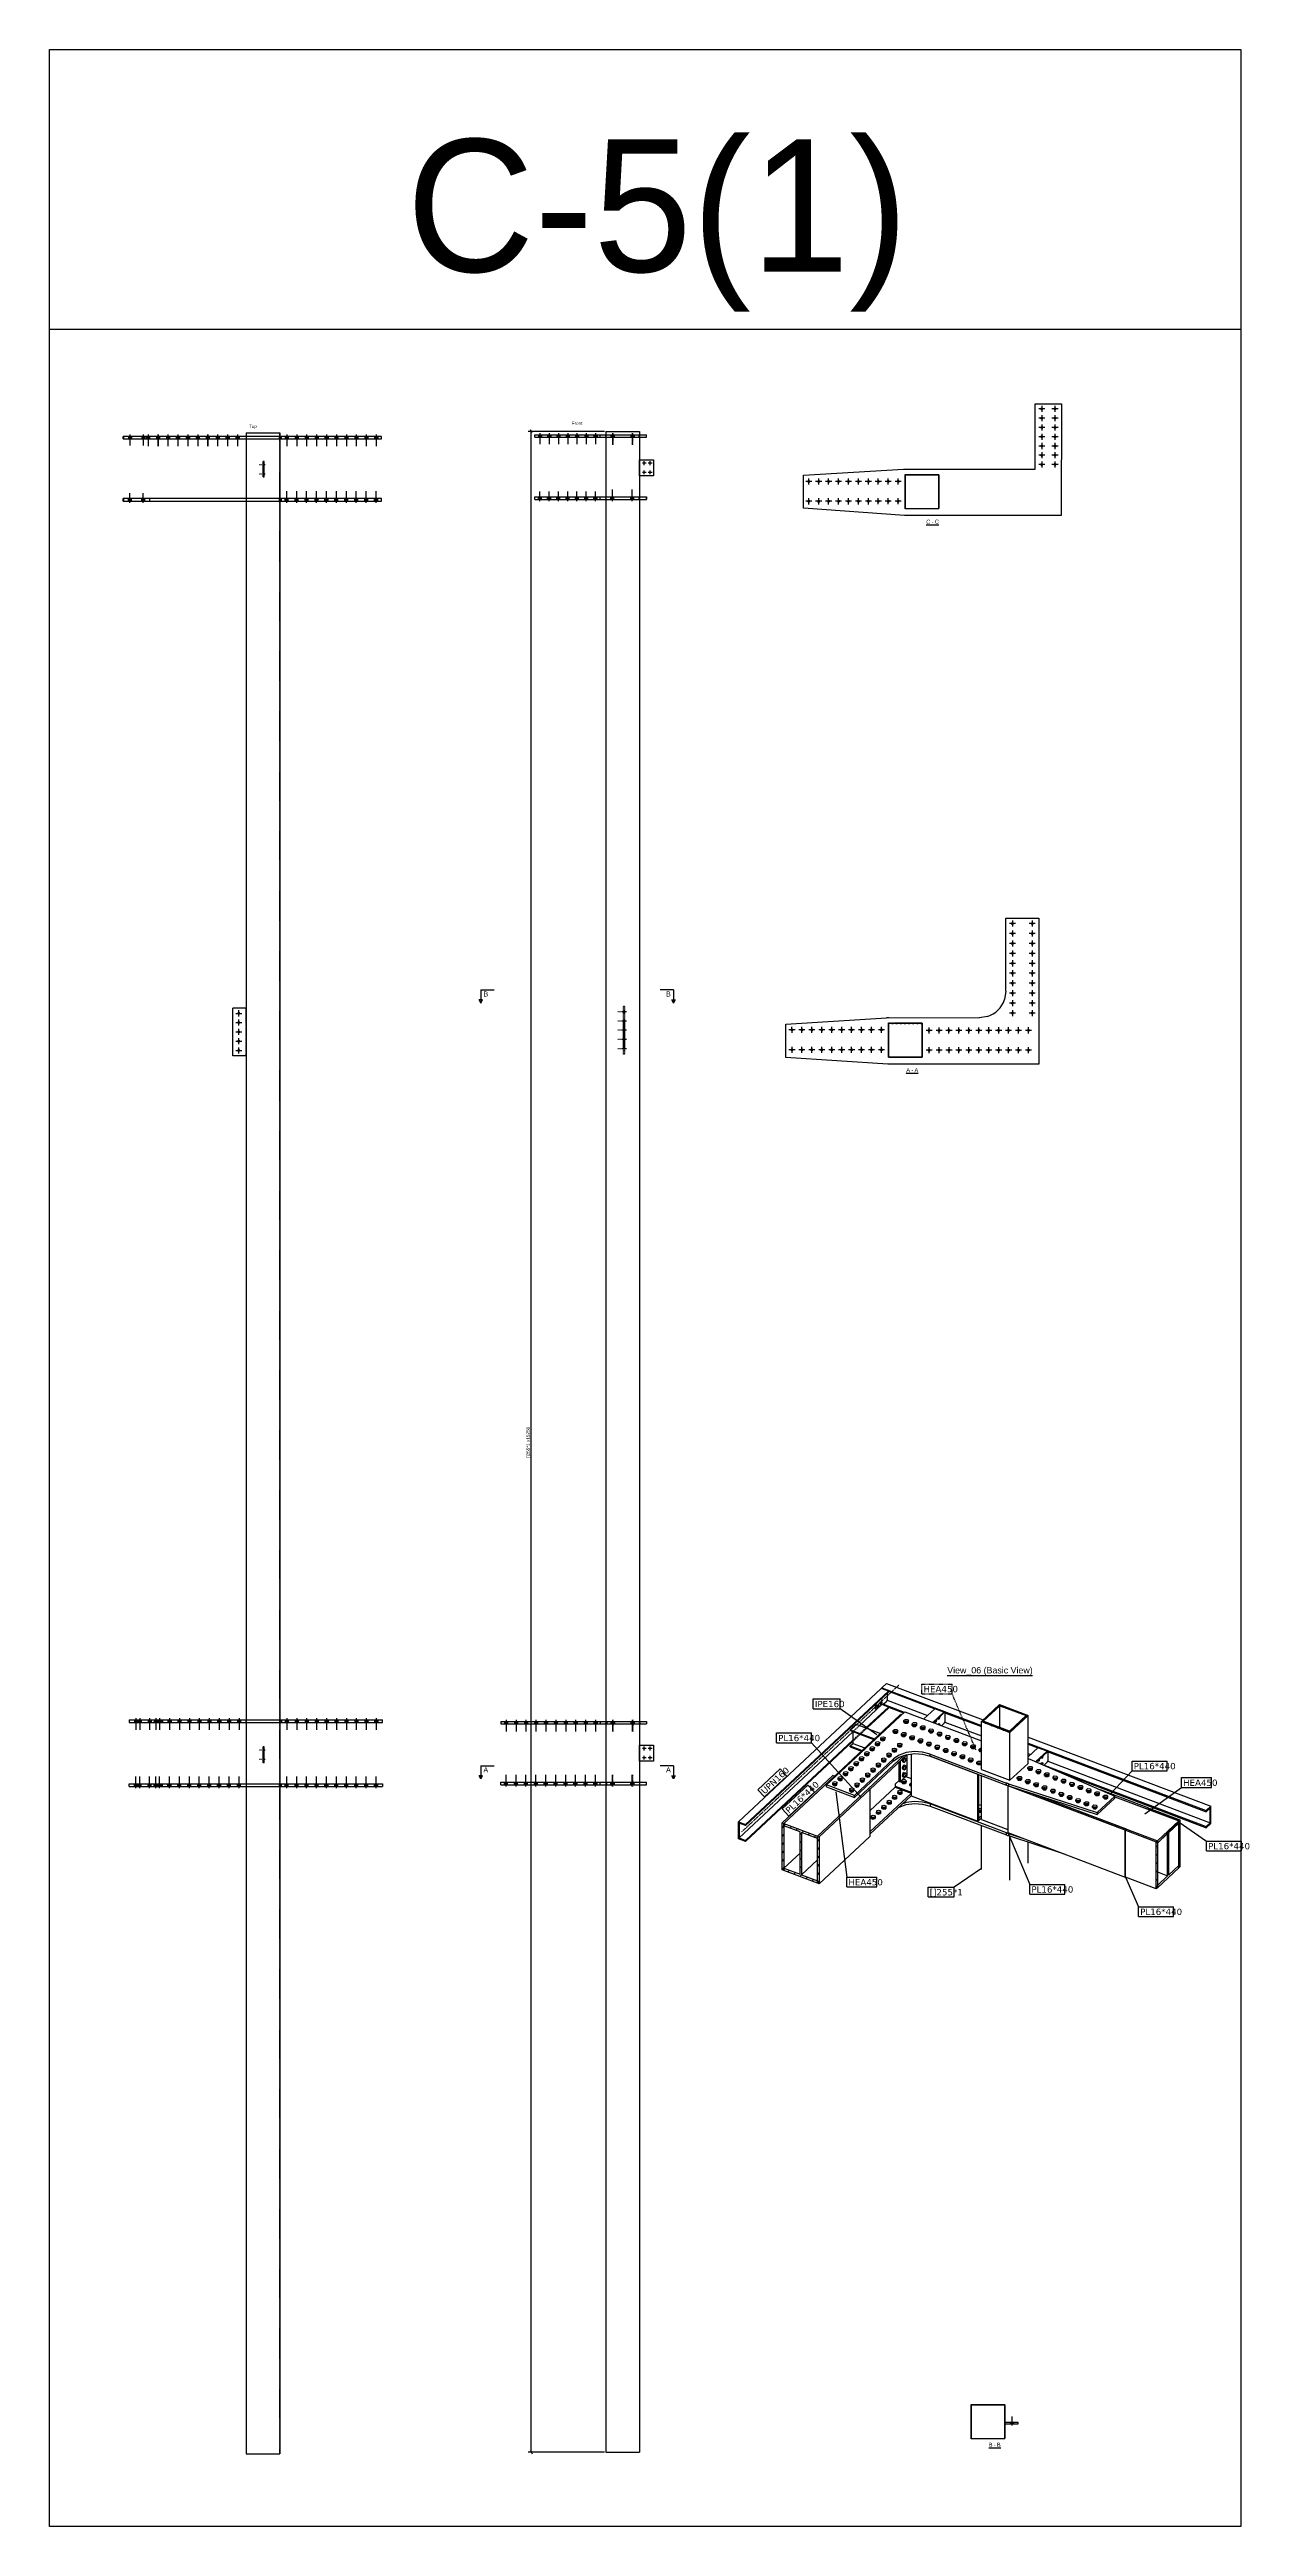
# Model space of a CAD drawing. Header units: millimetres. Extents: x 15962 to 71432, y 9666 to 72266.
# Drawn here: x 57630 to 66687, y 28358 to 47051 of the extents above; entities that cross this region are included whole.
import ezdxf
from ezdxf.enums import TextEntityAlignment as Align

# ---------------------------------------------------------------- set-up
doc = ezdxf.new("R2010")
doc.units = ezdxf.units.MM
doc.header["$LTSCALE"] = 2
for name, pattern in [('DXK_LINE_DOT1', [1.8814, 0.9407, -0.9407]), ('DXK_LINE_DOT2', [3.9198, 1.9599, -1.9599]), ('DXK_LINE_DOT3', [5.9187, 2.979, -0.9799, 0.9799, -0.9799])]:
    doc.linetypes.add(name, pattern=pattern)
doc.styles.add('Arial', font='arial.ttf', dxfattribs={"height": 0.2})
doc.styles.add('Arial Narrow', font='verdana.ttf', dxfattribs={"height": 0.2})
doc.styles.add('Comic Sans MS', font='comic.ttf', dxfattribs={"height": 0.2})

msp = doc.modelspace()

# ---------------------------------------------------------------- hatches: boundary and pattern name
at = {"linetype": 'Continuous'}
for points in [[(65130.2947, 44338.7138, -1), (65107.2947, 44338.7138, -1)], [(65230.2947, 44338.7139, -1), (65207.2947, 44338.7138, -1)], [(58248.1021, 44131.288), (58225.1021, 44131.288), (58225.1021, 44112.288), (58248.1021, 44112.288)], [(58248.1021, 44131.288), (58225.1021, 44131.288), (58225.1021, 44112.288), (58248.1021, 44112.288)], [(58248.1021, 44131.288), (58225.1021, 44131.288), (58225.1021, 44112.288), (58248.1021, 44112.288)], [(58248.1021, 44131.288), (58225.1021, 44131.288), (58225.1021, 44112.288), (58248.1021, 44112.288)], [(58248.1021, 44131.288), (58225.1021, 44131.288), (58225.1021, 44112.288), (58248.1021, 44112.288)], [(58248.1021, 44131.288), (58225.1021, 44131.288), (58225.1021, 44112.288), (58248.1021, 44112.288)], [(58248.1021, 44131.288), (58225.1021, 44131.288), (58225.1021, 44112.288), (58248.1021, 44112.288)], [(58348.1021, 44131.288), (58325.1021, 44131.288), (58325.1021, 44112.288), (58348.1021, 44112.288)], [(58348.1021, 44131.288), (58325.1021, 44131.288), (58325.1021, 44112.288), (58348.1021, 44112.288)], [(58348.1021, 44131.288), (58325.1021, 44131.288), (58325.1021, 44112.288), (58348.1021, 44112.288)], [(58348.1021, 44131.288), (58325.1021, 44131.288), (58325.1021, 44112.288), (58348.1021, 44112.288)], [(58348.1021, 44131.288), (58325.1021, 44131.288), (58325.1021, 44112.288), (58348.1021, 44112.288)], [(58348.1021, 44131.288), (58325.1021, 44131.288), (58325.1021, 44112.288), (58348.1021, 44112.288)], [(58348.1021, 44131.288), (58325.1021, 44131.288), (58325.1021, 44112.288), (58348.1021, 44112.288)], [(58384.4492, 44131.288), (58361.4492, 44131.288), (58361.4492, 44112.288), (58384.4492, 44112.288)], [(58384.8582, 44131.288), (58361.8582, 44131.288), (58361.8582, 44112.288), (58384.8582, 44112.288)], [(58459.449, 44131.288), (58436.449, 44131.288), (58436.449, 44112.288), (58459.449, 44112.288)], [(58459.8579, 44131.288), (58436.8579, 44131.288), (58436.8579, 44112.288), (58459.8579, 44112.288)], [(58534.4487, 44131.288), (58511.4487, 44131.288), (58511.4487, 44112.288), (58534.4487, 44112.288)], [(58534.8576, 44131.288), (58511.8576, 44131.288), (58511.8576, 44112.288), (58534.8576, 44112.288)], [(58609.4484, 44131.288), (58586.4484, 44131.288), (58586.4484, 44112.288), (58609.4484, 44112.288)], [(58609.8574, 44131.288), (58586.8574, 44131.288), (58586.8574, 44112.288), (58609.8574, 44112.288)], [(58684.4481, 44131.288), (58661.4481, 44131.288), (58661.4481, 44112.288), (58684.4481, 44112.288)], [(58684.8571, 44131.288), (58661.8571, 44131.288), (58661.8571, 44112.288), (58684.8571, 44112.288)], [(58759.4478, 44131.288), (58736.4478, 44131.288), (58736.4478, 44112.288), (58759.4478, 44112.288)], [(58759.8568, 44131.288), (58736.8568, 44131.288), (58736.8568, 44112.288), (58759.8568, 44112.288)], [(58834.4476, 44131.288), (58811.4476, 44131.288), (58811.4476, 44112.288), (58834.4476, 44112.288)], [(58834.8565, 44131.288), (58811.8565, 44131.288), (58811.8565, 44112.288), (58834.8565, 44112.288)], [(58909.4473, 44131.288), (58886.4473, 44131.288), (58886.4473, 44112.288), (58909.4473, 44112.288)], [(58909.8562, 44131.288), (58886.8562, 44131.288), (58886.8562, 44112.288), (58909.8562, 44112.288)], [(58984.447, 44131.288), (58961.447, 44131.288), (58961.447, 44112.288), (58984.447, 44112.288)], [(58984.856, 44131.288), (58961.856, 44131.288), (58961.856, 44112.288), (58984.856, 44112.288)], [(59431.5801, 44131.288), (59408.5801, 44131.288), (59408.5801, 44112.288), (59431.5801, 44112.288)], [(59431.6503, 44131.288), (59408.6503, 44131.288), (59408.6503, 44112.288), (59431.6503, 44112.288)], [(59506.5801, 44131.288), (59483.5801, 44131.288), (59483.5801, 44112.288), (59506.5801, 44112.288)], [(59506.6503, 44131.288), (59483.6503, 44131.288), (59483.6503, 44112.288), (59506.6503, 44112.288)], [(59581.5801, 44131.288), (59558.5801, 44131.288), (59558.5801, 44112.288), (59581.5801, 44112.288)], [(59581.6503, 44131.288), (59558.6503, 44131.288), (59558.6503, 44112.288), (59581.6503, 44112.288)], [(59656.5801, 44131.288), (59633.5801, 44131.288), (59633.5801, 44112.288), (59656.5801, 44112.288)], [(59656.6503, 44131.288), (59633.6503, 44131.288), (59633.6503, 44112.288), (59656.6503, 44112.288)], [(59731.5801, 44131.288), (59708.5801, 44131.288), (59708.5801, 44112.288), (59731.5801, 44112.288)], [(59731.6503, 44131.288), (59708.6503, 44131.288), (59708.6503, 44112.288), (59731.6503, 44112.288)], [(59806.5801, 44131.288), (59783.5801, 44131.288), (59783.5801, 44112.288), (59806.5801, 44112.288)], [(59806.6502, 44131.288), (59783.6502, 44131.288), (59783.6502, 44112.288), (59806.6502, 44112.288)], [(59881.5801, 44131.288), (59858.5801, 44131.288), (59858.5801, 44112.288), (59881.5801, 44112.288)], [(59881.6502, 44131.288), (59858.6502, 44131.288), (59858.6502, 44112.288), (59881.6502, 44112.288)], [(59956.5801, 44131.288), (59933.5801, 44131.288), (59933.5801, 44112.288), (59956.5801, 44112.288)], [(59956.6502, 44131.288), (59933.6502, 44131.288), (59933.6502, 44112.288), (59956.6502, 44112.288)], [(60031.5801, 44131.288), (60008.5801, 44131.288), (60008.5801, 44112.288), (60031.5801, 44112.288)], [(60031.6502, 44131.288), (60008.6502, 44131.288), (60008.6502, 44112.288), (60031.6502, 44112.288)], [(60106.5801, 44131.288), (60083.5801, 44131.288), (60083.5801, 44112.288), (60106.5801, 44112.288)], [(60106.6502, 44131.288), (60083.6502, 44131.288), (60083.6502, 44112.288), (60106.6502, 44112.288)], [(61342.2027, 44143.288), (61319.2027, 44143.288), (61319.2027, 44124.288), (61342.2027, 44124.288)], [(61342.2027, 44143.288), (61319.2027, 44143.288), (61319.2027, 44124.288), (61342.2027, 44124.288)], [(61412.2027, 44143.288), (61389.2027, 44143.288), (61389.2027, 44124.288), (61412.2027, 44124.288)], [(61412.2027, 44143.288), (61389.2027, 44143.288), (61389.2027, 44124.288), (61412.2027, 44124.288)], [(61866.3027, 44124.288), (61889.3027, 44124.288), (61889.3027, 44143.288), (61866.3027, 44143.288)], [(61866.3377, 44124.288), (61889.3377, 44124.288), (61889.3377, 44143.288), (61866.3377, 44143.288)], [(61866.3728, 44124.288), (61889.3728, 44124.288), (61889.3728, 44143.288), (61866.3728, 44143.288)], [(61866.4079, 44124.288), (61889.4079, 44124.288), (61889.4079, 44143.288), (61866.4079, 44143.288)], [(61866.443, 44124.288), (61889.443, 44124.288), (61889.443, 44143.288), (61866.443, 44143.288)], [(61866.478, 44124.288), (61889.478, 44124.288), (61889.478, 44143.288), (61866.478, 44143.288)], [(61866.5131, 44124.288), (61889.5131, 44124.288), (61889.5131, 44143.288), (61866.5131, 44143.288)], [(61866.5482, 44124.288), (61889.5482, 44124.288), (61889.5482, 44143.288), (61866.5482, 44143.288)], [(61866.5833, 44124.288), (61889.5833, 44124.288), (61889.5833, 44143.288), (61866.5833, 44143.288)], [(61866.6183, 44124.288), (61889.6183, 44124.288), (61889.6183, 44143.288), (61866.6183, 44143.288)], [(62016.3027, 44124.288), (62039.3027, 44124.288), (62039.3027, 44143.288), (62016.3027, 44143.288)], [(62016.3377, 44124.288), (62039.3377, 44124.288), (62039.3377, 44143.288), (62016.3377, 44143.288)], [(62016.3728, 44124.288), (62039.3728, 44124.288), (62039.3728, 44143.288), (62016.3728, 44143.288)], [(62016.4079, 44124.288), (62039.4079, 44124.288), (62039.4079, 44143.288), (62016.4079, 44143.288)], [(62016.443, 44124.288), (62039.443, 44124.288), (62039.443, 44143.288), (62016.443, 44143.288)], [(62016.478, 44124.288), (62039.478, 44124.288), (62039.478, 44143.288), (62016.478, 44143.288)], [(62016.5131, 44124.288), (62039.5131, 44124.288), (62039.5131, 44143.288), (62016.5131, 44143.288)], [(62016.5482, 44124.288), (62039.5482, 44124.288), (62039.5482, 44143.288), (62016.5482, 44143.288)], [(62016.5833, 44124.288), (62039.5833, 44124.288), (62039.5833, 44143.288), (62016.5833, 44143.288)], [(62016.6183, 44124.288), (62039.6183, 44124.288), (62039.6183, 44143.288), (62016.6183, 44143.288)], [(65130.2947, 44268.7138, -1), (65107.2947, 44268.7138, -1)], [(65130.2947, 44198.7138, -1), (65107.2947, 44198.7138, -1)], [(65130.2948, 44128.7138, -1), (65107.2948, 44128.7138, -1)], [(65230.2947, 44268.7139, -1), (65207.2947, 44268.7138, -1)], [(65230.2947, 44198.7139, -1), (65207.2947, 44198.7138, -1)], [(65230.2948, 44128.7139, -1), (65207.2948, 44128.7138, -1)], [(62111.0855, 43929.288, -1), (62125.0855, 43929.288, -1)], [(62156.0855, 43929.288, -1), (62170.0855, 43929.288, -1)], [(65130.2948, 44058.7138, -1), (65107.2948, 44058.7138, -1)], [(65130.2948, 43988.7138, -1), (65107.2948, 43988.7138, -1)], [(65130.2948, 43918.7138, -1), (65107.2948, 43918.7138, -1)], [(65230.2948, 44058.7139, -1), (65207.2948, 44058.7138, -1)], [(65230.2948, 43988.7139, -1), (65207.2948, 43988.7138, -1)], [(65230.2948, 43918.7139, -1), (65207.2948, 43918.7138, -1)], [(62111.0855, 43859.288, -1), (62125.0855, 43859.288, -1)], [(62156.0855, 43859.288, -1), (62170.0855, 43859.288, -1)], [(63360.252, 43779.7982, -1), (63360.2412, 43802.7982, -1)], [(63435.252, 43779.8333, -1), (63435.2412, 43802.8333, -1)], [(63510.252, 43779.8683, -1), (63510.2412, 43802.8683, -1)], [(63585.252, 43779.9034, -1), (63585.2412, 43802.9034, -1)], [(63660.252, 43779.9385, -1), (63660.2412, 43802.9385, -1)], [(63735.252, 43779.9736, -1), (63735.2412, 43802.9736, -1)], [(63810.252, 43780.0086, -1), (63810.2412, 43803.0086, -1)], [(63885.2519, 43780.0437, -1), (63885.2412, 43803.0437, -1)], [(63960.2519, 43780.0788, -1), (63960.2412, 43803.0788, -1)], [(64035.2519, 43780.1139, -1), (64035.2412, 43803.1139, -1)], [(58225.1021, 43643.288), (58248.1021, 43643.288), (58248.1021, 43662.288), (58225.1021, 43662.288)], [(58225.1021, 43643.288), (58248.1021, 43643.288), (58248.1021, 43662.288), (58225.1021, 43662.288)], [(58225.1021, 43643.288), (58248.1021, 43643.288), (58248.1021, 43662.288), (58225.1021, 43662.288)], [(58225.1021, 43643.288), (58248.1021, 43643.288), (58248.1021, 43662.288), (58225.1021, 43662.288)], [(58225.1021, 43643.288), (58248.1021, 43643.288), (58248.1021, 43662.288), (58225.1021, 43662.288)], [(58225.1021, 43643.288), (58248.1021, 43643.288), (58248.1021, 43662.288), (58225.1021, 43662.288)], [(58225.1021, 43643.288), (58248.1021, 43643.288), (58248.1021, 43662.288), (58225.1021, 43662.288)], [(58325.1021, 43643.288), (58348.1021, 43643.288), (58348.1021, 43662.288), (58325.1021, 43662.288)], [(58325.1021, 43643.288), (58348.1021, 43643.288), (58348.1021, 43662.288), (58325.1021, 43662.288)], [(58325.1021, 43643.288), (58348.1021, 43643.288), (58348.1021, 43662.288), (58325.1021, 43662.288)], [(58325.1021, 43643.288), (58348.1021, 43643.288), (58348.1021, 43662.288), (58325.1021, 43662.288)], [(58325.1021, 43643.288), (58348.1021, 43643.288), (58348.1021, 43662.288), (58325.1021, 43662.288)], [(58325.1021, 43643.288), (58348.1021, 43643.288), (58348.1021, 43662.288), (58325.1021, 43662.288)], [(58325.1021, 43643.288), (58348.1021, 43643.288), (58348.1021, 43662.288), (58325.1021, 43662.288)], [(59431.5801, 43662.288), (59408.5801, 43662.288), (59408.5801, 43643.288), (59431.5801, 43643.288)], [(59431.6503, 43662.288), (59408.6503, 43662.288), (59408.6503, 43643.288), (59431.6503, 43643.288)], [(59506.5801, 43662.288), (59483.5801, 43662.288), (59483.5801, 43643.288), (59506.5801, 43643.288)], [(59506.6503, 43662.288), (59483.6503, 43662.288), (59483.6503, 43643.288), (59506.6503, 43643.288)], [(59581.5801, 43662.288), (59558.5801, 43662.288), (59558.5801, 43643.288), (59581.5801, 43643.288)], [(59581.6503, 43662.288), (59558.6503, 43662.288), (59558.6503, 43643.288), (59581.6503, 43643.288)], [(59656.5801, 43662.288), (59633.5801, 43662.288), (59633.5801, 43643.288), (59656.5801, 43643.288)], [(59656.6503, 43662.288), (59633.6503, 43662.288), (59633.6503, 43643.288), (59656.6503, 43643.288)], [(59731.5801, 43662.288), (59708.5801, 43662.288), (59708.5801, 43643.288), (59731.5801, 43643.288)], [(59731.6503, 43662.288), (59708.6503, 43662.288), (59708.6503, 43643.288), (59731.6503, 43643.288)], [(59806.5801, 43662.288), (59783.5801, 43662.288), (59783.5801, 43643.288), (59806.5801, 43643.288)], [(59806.6502, 43662.288), (59783.6502, 43662.288), (59783.6502, 43643.288), (59806.6502, 43643.288)], [(59881.5801, 43662.288), (59858.5801, 43662.288), (59858.5801, 43643.288), (59881.5801, 43643.288)], [(59881.6502, 43662.288), (59858.6502, 43662.288), (59858.6502, 43643.288), (59881.6502, 43643.288)], [(59956.5801, 43662.288), (59933.5801, 43662.288), (59933.5801, 43643.288), (59956.5801, 43643.288)], [(59956.6502, 43662.288), (59933.6502, 43662.288), (59933.6502, 43643.288), (59956.6502, 43643.288)], [(60031.5801, 43662.288), (60008.5801, 43662.288), (60008.5801, 43643.288), (60031.5801, 43643.288)], [(60031.6502, 43662.288), (60008.6502, 43662.288), (60008.6502, 43643.288), (60031.6502, 43643.288)], [(60106.5801, 43662.288), (60083.5801, 43662.288), (60083.5801, 43643.288), (60106.5801, 43643.288)], [(60106.6502, 43662.288), (60083.6502, 43662.288), (60083.6502, 43643.288), (60106.6502, 43643.288)], [(61342.2027, 43674.288), (61319.2027, 43674.288), (61319.2027, 43655.288), (61342.2027, 43655.288)], [(61342.2027, 43674.288), (61319.2027, 43674.288), (61319.2027, 43655.288), (61342.2027, 43655.288)], [(61412.2027, 43674.288), (61389.2027, 43674.288), (61389.2027, 43655.288), (61412.2027, 43655.288)], [(61412.2027, 43674.288), (61389.2027, 43674.288), (61389.2027, 43655.288), (61412.2027, 43655.288)], [(61482.2027, 43674.288), (61459.2027, 43674.288), (61459.2027, 43655.288), (61482.2027, 43655.288)], [(61482.2027, 43674.288), (61459.2027, 43674.288), (61459.2027, 43655.288), (61482.2027, 43655.288)], [(61552.2027, 43674.288), (61529.2027, 43674.288), (61529.2027, 43655.288), (61552.2027, 43655.288)], [(61552.2027, 43674.288), (61529.2027, 43674.288), (61529.2027, 43655.288), (61552.2027, 43655.288)], [(61622.2027, 43674.288), (61599.2027, 43674.288), (61599.2027, 43655.288), (61622.2027, 43655.288)], [(61622.2027, 43674.288), (61599.2027, 43674.288), (61599.2027, 43655.288), (61622.2027, 43655.288)], [(61692.2027, 43674.288), (61669.2027, 43674.288), (61669.2027, 43655.288), (61692.2027, 43655.288)], [(61692.2027, 43674.288), (61669.2027, 43674.288), (61669.2027, 43655.288), (61692.2027, 43655.288)], [(61762.2027, 43674.288), (61739.2027, 43674.288), (61739.2027, 43655.288), (61762.2027, 43655.288)], [(61762.2027, 43674.288), (61739.2027, 43674.288), (61739.2027, 43655.288), (61762.2027, 43655.288)], [(61889.3027, 43674.288), (61866.3027, 43674.288), (61866.3027, 43655.288), (61889.3027, 43655.288)], [(61889.3377, 43674.288), (61866.3377, 43674.288), (61866.3377, 43655.288), (61889.3377, 43655.288)], [(61889.3728, 43674.288), (61866.3728, 43674.288), (61866.3728, 43655.288), (61889.3728, 43655.288)], [(61889.4079, 43674.288), (61866.4079, 43674.288), (61866.4079, 43655.288), (61889.4079, 43655.288)], [(61889.443, 43674.288), (61866.443, 43674.288), (61866.443, 43655.288), (61889.443, 43655.288)], [(61889.478, 43674.288), (61866.478, 43674.288), (61866.478, 43655.288), (61889.478, 43655.288)], [(61889.5131, 43674.288), (61866.5131, 43674.288), (61866.5131, 43655.288), (61889.5131, 43655.288)], [(61889.5482, 43674.288), (61866.5482, 43674.288), (61866.5482, 43655.288), (61889.5482, 43655.288)], [(61889.5833, 43674.288), (61866.5833, 43674.288), (61866.5833, 43655.288), (61889.5833, 43655.288)], [(61889.6183, 43674.288), (61866.6183, 43674.288), (61866.6183, 43655.288), (61889.6183, 43655.288)], [(62039.3027, 43674.288), (62016.3027, 43674.288), (62016.3027, 43655.288), (62039.3027, 43655.288)], [(62039.3377, 43674.288), (62016.3377, 43674.288), (62016.3377, 43655.288), (62039.3377, 43655.288)], [(62039.3728, 43674.288), (62016.3728, 43674.288), (62016.3728, 43655.288), (62039.3728, 43655.288)], [(62039.4079, 43674.288), (62016.4079, 43674.288), (62016.4079, 43655.288), (62039.4079, 43655.288)], [(62039.443, 43674.288), (62016.443, 43674.288), (62016.443, 43655.288), (62039.443, 43655.288)], [(62039.478, 43674.288), (62016.478, 43674.288), (62016.478, 43655.288), (62039.478, 43655.288)], [(62039.5131, 43674.288), (62016.5131, 43674.288), (62016.5131, 43655.288), (62039.5131, 43655.288)], [(62039.5482, 43674.288), (62016.5482, 43674.288), (62016.5482, 43655.288), (62039.5482, 43655.288)], [(62039.5833, 43674.288), (62016.5833, 43674.288), (62016.5833, 43655.288), (62039.5833, 43655.288)], [(62039.6183, 43674.288), (62016.6183, 43674.288), (62016.6183, 43655.288), (62039.6183, 43655.288)], [(63360.3222, 43629.7982, -1), (63360.3114, 43652.7982, -1)], [(63435.3221, 43629.8333, -1), (63435.3114, 43652.8333, -1)], [(63510.3221, 43629.8684, -1), (63510.3114, 43652.8683, -1)], [(63585.3221, 43629.9034, -1), (63585.3114, 43652.9034, -1)], [(63660.3221, 43629.9385, -1), (63660.3114, 43652.9385, -1)], [(63735.3221, 43629.9736, -1), (63735.3114, 43652.9736, -1)], [(63810.3221, 43630.0087, -1), (63810.3113, 43653.0086, -1)], [(63885.3221, 43630.0437, -1), (63885.3113, 43653.0437, -1)], [(63960.3221, 43630.0788, -1), (63960.3113, 43653.0788, -1)], [(64035.3221, 43630.1139, -1), (64035.3113, 43653.1139, -1)], [(64908.7744, 40454.3682, -1), (64885.7744, 40454.3682, -1)], [(64908.7744, 40379.3682, -1), (64885.7744, 40379.3682, -1)], [(65058.7744, 40454.3682, -1), (65035.7744, 40454.3682, -1)], [(65058.7744, 40379.3682, -1), (65035.7744, 40379.3682, -1)], [(64908.7744, 40304.3682, -1), (64885.7744, 40304.3682, -1)], [(64908.7744, 40229.3682, -1), (64885.7744, 40229.3682, -1)], [(65058.7744, 40304.3682, -1), (65035.7744, 40304.3682, -1)], [(65058.7744, 40229.3682, -1), (65035.7744, 40229.3682, -1)], [(64908.7744, 40154.3682, -1), (64885.7744, 40154.3682, -1)], [(64908.7744, 40079.3682, -1), (64885.7744, 40079.3682, -1)], [(64908.7744, 40004.3682, -1), (64885.7744, 40004.3682, -1)], [(65058.7744, 40154.3682, -1), (65035.7744, 40154.3682, -1)], [(65058.7744, 40079.3682, -1), (65035.7744, 40079.3682, -1)], [(65058.7744, 40004.3682, -1), (65035.7744, 40004.3682, -1)], [(64908.7744, 39929.3682, -1), (64885.7744, 39929.3682, -1)], [(64908.7744, 39854.3682, -1), (64885.7744, 39854.3682, -1)], [(65058.7744, 39929.3682, -1), (65035.7744, 39929.3682, -1)], [(65058.7744, 39854.3682, -1), (65035.7744, 39854.3682, -1)], [(59046.1503, 39777.288, -1), (59069.1503, 39777.288, -1)], [(59046.1503, 39707.288, -1), (59069.1503, 39707.288, -1)], [(59046.1503, 39637.288, -1), (59069.1503, 39637.288, -1)], [(63233.739, 39640.4525, -1), (63233.7282, 39663.4525, -1)], [(63308.739, 39640.4876, -1), (63308.7282, 39663.4876, -1)], [(63383.739, 39640.5227, -1), (63383.7282, 39663.5227, -1)], [(63458.739, 39640.5577, -1), (63458.7282, 39663.5577, -1)], [(63533.7389, 39640.5928, -1), (63533.7282, 39663.5928, -1)], [(63608.7389, 39640.6279, -1), (63608.7282, 39663.6279, -1)], [(63683.7389, 39640.663, -1), (63683.7282, 39663.663, -1)], [(63758.7389, 39640.698, -1), (63758.7282, 39663.698, -1)], [(63833.7389, 39640.7331, -1), (63833.7282, 39663.7331, -1)], [(63908.7389, 39640.7682, -1), (63908.7281, 39663.7682, -1)], [(64268.7389, 39636.9803, -1), (64268.7281, 39659.9803, -1)], [(64343.7389, 39637.0154, -1), (64343.7281, 39660.0154, -1)], [(64418.7389, 39637.0505, -1), (64418.7281, 39660.0505, -1)], [(64493.7389, 39637.0855, -1), (64493.7281, 39660.0855, -1)], [(64568.7389, 39637.1206, -1), (64568.7281, 39660.1206, -1)], [(64643.7389, 39637.1557, -1), (64643.7281, 39660.1557, -1)], [(64718.7389, 39637.1908, -1), (64718.7281, 39660.1908, -1)], [(64793.7388, 39637.2258, -1), (64793.7281, 39660.2258, -1)], [(64868.7388, 39637.2609, -1), (64868.7281, 39660.2609, -1)], [(64908.7744, 39779.3682, -1), (64885.7744, 39779.3682, -1)], [(64943.7388, 39637.296, -1), (64943.7281, 39660.296, -1)], [(65018.7388, 39637.3311, -1), (65018.7281, 39660.3311, -1)], [(65058.7744, 39779.3682, -1), (65035.7744, 39779.3682, -1)], [(59046.1503, 39567.288, -1), (59069.1503, 39567.288, -1)], [(59046.1503, 39497.288, -1), (59069.1503, 39497.288, -1)], [(63233.8091, 39490.4525, -1), (63233.7984, 39513.4525, -1)], [(63308.8091, 39490.4876, -1), (63308.7984, 39513.4876, -1)], [(63383.8091, 39490.5227, -1), (63383.7984, 39513.5227, -1)], [(63458.8091, 39490.5578, -1), (63458.7983, 39513.5578, -1)], [(63533.8091, 39490.5928, -1), (63533.7983, 39513.5928, -1)], [(63608.8091, 39490.6279, -1), (63608.7983, 39513.6279, -1)], [(63683.8091, 39490.663, -1), (63683.7983, 39513.663, -1)], [(63758.8091, 39490.6981, -1), (63758.7983, 39513.6981, -1)], [(63833.8091, 39490.7331, -1), (63833.7983, 39513.7331, -1)], [(63908.8091, 39490.7682, -1), (63908.7983, 39513.7682, -1)], [(64268.8091, 39486.9803, -1), (64268.7983, 39509.9803, -1)], [(64343.809, 39487.0154, -1), (64343.7983, 39510.0154, -1)], [(64418.809, 39487.0505, -1), (64418.7983, 39510.0505, -1)], [(64493.809, 39487.0856, -1), (64493.7983, 39510.0856, -1)], [(64568.809, 39487.1206, -1), (64568.7983, 39510.1206, -1)], [(64643.809, 39487.1557, -1), (64643.7983, 39510.1557, -1)], [(64718.809, 39487.1908, -1), (64718.7982, 39510.1908, -1)], [(64793.809, 39487.2259, -1), (64793.7982, 39510.2259, -1)], [(64868.809, 39487.2609, -1), (64868.7982, 39510.2609, -1)], [(64943.809, 39487.296, -1), (64943.7982, 39510.296, -1)], [(65018.809, 39487.3311, -1), (65018.7982, 39510.3311, -1)], [(58270.1094, 34445.288), (58293.1094, 34445.288), (58293.1094, 34426.288), (58270.1094, 34426.288)], [(58270.1094, 34445.288), (58293.1094, 34445.288), (58293.1094, 34426.288), (58270.1094, 34426.288)], [(58270.1094, 34445.288), (58293.1094, 34445.288), (58293.1094, 34426.288), (58270.1094, 34426.288)], [(58270.1094, 34445.288), (58293.1094, 34445.288), (58293.1094, 34426.288), (58270.1094, 34426.288)], [(58270.1094, 34445.288), (58293.1094, 34445.288), (58293.1094, 34426.288), (58270.1094, 34426.288)], [(58270.1094, 34445.288), (58293.1094, 34445.288), (58293.1094, 34426.288), (58270.1094, 34426.288)], [(58270.1094, 34445.288), (58293.1094, 34445.288), (58293.1094, 34426.288), (58270.1094, 34426.288)], [(58270.1094, 34445.288), (58293.1094, 34445.288), (58293.1094, 34426.288), (58270.1094, 34426.288)], [(58270.1094, 34445.288), (58293.1094, 34445.288), (58293.1094, 34426.288), (58270.1094, 34426.288)], [(58270.1095, 34445.288), (58293.1095, 34445.288), (58293.1095, 34426.288), (58270.1095, 34426.288)], [(58321.5802, 34426.288), (58298.5802, 34426.288), (58298.5802, 34445.288), (58321.5802, 34445.288)], [(58321.6504, 34426.288), (58298.6504, 34426.288), (58298.6504, 34445.288), (58321.6504, 34445.288)], [(58396.5802, 34426.288), (58373.5802, 34426.288), (58373.5802, 34445.288), (58396.5802, 34445.288)], [(58396.6504, 34426.288), (58373.6504, 34426.288), (58373.6504, 34445.288), (58396.6504, 34445.288)], [(58420.1094, 34445.288), (58443.1094, 34445.288), (58443.1094, 34426.288), (58420.1094, 34426.288)], [(58420.1094, 34445.288), (58443.1094, 34445.288), (58443.1094, 34426.288), (58420.1094, 34426.288)], [(58420.1094, 34445.288), (58443.1094, 34445.288), (58443.1094, 34426.288), (58420.1094, 34426.288)], [(58420.1094, 34445.288), (58443.1094, 34445.288), (58443.1094, 34426.288), (58420.1094, 34426.288)], [(58420.1094, 34445.288), (58443.1094, 34445.288), (58443.1094, 34426.288), (58420.1094, 34426.288)], [(58420.1094, 34445.288), (58443.1094, 34445.288), (58443.1094, 34426.288), (58420.1094, 34426.288)], [(58420.1094, 34445.288), (58443.1094, 34445.288), (58443.1094, 34426.288), (58420.1094, 34426.288)], [(58420.1094, 34445.288), (58443.1094, 34445.288), (58443.1094, 34426.288), (58420.1094, 34426.288)], [(58420.1094, 34445.288), (58443.1094, 34445.288), (58443.1094, 34426.288), (58420.1094, 34426.288)], [(58420.1095, 34445.288), (58443.1095, 34445.288), (58443.1095, 34426.288), (58420.1095, 34426.288)], [(58471.5802, 34426.288), (58448.5802, 34426.288), (58448.5802, 34445.288), (58471.5802, 34445.288)], [(58471.6504, 34426.288), (58448.6504, 34426.288), (58448.6504, 34445.288), (58471.6504, 34445.288)], [(58546.5802, 34426.288), (58523.5802, 34426.288), (58523.5802, 34445.288), (58546.5802, 34445.288)], [(58546.6503, 34426.288), (58523.6503, 34426.288), (58523.6503, 34445.288), (58546.6503, 34445.288)], [(58621.5802, 34426.288), (58598.5802, 34426.288), (58598.5802, 34445.288), (58621.5802, 34445.288)], [(58621.6503, 34426.288), (58598.6503, 34426.288), (58598.6503, 34445.288), (58621.6503, 34445.288)], [(58696.5802, 34426.288), (58673.5802, 34426.288), (58673.5802, 34445.288), (58696.5802, 34445.288)], [(58696.6503, 34426.288), (58673.6503, 34426.288), (58673.6503, 34445.288), (58696.6503, 34445.288)], [(58771.5802, 34426.288), (58748.5802, 34426.288), (58748.5802, 34445.288), (58771.5802, 34445.288)], [(58771.6503, 34426.288), (58748.6503, 34426.288), (58748.6503, 34445.288), (58771.6503, 34445.288)], [(58846.5802, 34426.288), (58823.5802, 34426.288), (58823.5802, 34445.288), (58846.5802, 34445.288)], [(58846.6503, 34426.288), (58823.6503, 34426.288), (58823.6503, 34445.288), (58846.6503, 34445.288)], [(58921.5802, 34426.288), (58898.5802, 34426.288), (58898.5802, 34445.288), (58921.5802, 34445.288)], [(58921.6503, 34426.288), (58898.6503, 34426.288), (58898.6503, 34445.288), (58921.6503, 34445.288)], [(58996.5801, 34426.288), (58973.5801, 34426.288), (58973.5801, 34445.288), (58996.5801, 34445.288)], [(58996.6503, 34426.288), (58973.6503, 34426.288), (58973.6503, 34445.288), (58996.6503, 34445.288)], [(59071.5801, 34426.288), (59048.5801, 34426.288), (59048.5801, 34445.288), (59071.5801, 34445.288)], [(59071.6503, 34426.288), (59048.6503, 34426.288), (59048.6503, 34445.288), (59071.6503, 34445.288)], [(59431.5801, 34426.288), (59408.5801, 34426.288), (59408.5801, 34445.288), (59431.5801, 34445.288)], [(59431.6503, 34426.288), (59408.6503, 34426.288), (59408.6503, 34445.288), (59431.6503, 34445.288)], [(59506.5801, 34426.288), (59483.5801, 34426.288), (59483.5801, 34445.288), (59506.5801, 34445.288)], [(59506.6503, 34426.288), (59483.6503, 34426.288), (59483.6503, 34445.288), (59506.6503, 34445.288)], [(59581.5801, 34426.288), (59558.5801, 34426.288), (59558.5801, 34445.288), (59581.5801, 34445.288)], [(59581.6503, 34426.288), (59558.6503, 34426.288), (59558.6503, 34445.288), (59581.6503, 34445.288)], [(59656.5801, 34426.288), (59633.5801, 34426.288), (59633.5801, 34445.288), (59656.5801, 34445.288)], [(59656.6503, 34426.288), (59633.6503, 34426.288), (59633.6503, 34445.288), (59656.6503, 34445.288)], [(59731.5801, 34426.288), (59708.5801, 34426.288), (59708.5801, 34445.288), (59731.5801, 34445.288)], [(59731.6503, 34426.288), (59708.6503, 34426.288), (59708.6503, 34445.288), (59731.6503, 34445.288)], [(59806.5801, 34426.288), (59783.5801, 34426.288), (59783.5801, 34445.288), (59806.5801, 34445.288)], [(59806.6502, 34426.288), (59783.6502, 34426.288), (59783.6502, 34445.288), (59806.6502, 34445.288)], [(59881.5801, 34426.288), (59858.5801, 34426.288), (59858.5801, 34445.288), (59881.5801, 34445.288)], [(59881.6502, 34426.288), (59858.6502, 34426.288), (59858.6502, 34445.288), (59881.6502, 34445.288)], [(59956.5801, 34426.288), (59933.5801, 34426.288), (59933.5801, 34445.288), (59956.5801, 34445.288)], [(59956.6502, 34426.288), (59933.6502, 34426.288), (59933.6502, 34445.288), (59956.6502, 34445.288)], [(60031.5801, 34426.288), (60008.5801, 34426.288), (60008.5801, 34445.288), (60031.5801, 34445.288)], [(60031.6502, 34426.288), (60008.6502, 34426.288), (60008.6502, 34445.288), (60031.6502, 34445.288)], [(60106.5801, 34426.288), (60083.5801, 34426.288), (60083.5801, 34445.288), (60106.5801, 34445.288)], [(60106.6502, 34426.288), (60083.6502, 34426.288), (60083.6502, 34445.288), (60106.6502, 34445.288)], [(61087.2027, 34414.288), (61064.2027, 34414.288), (61064.2027, 34433.288), (61087.2027, 34433.288)], [(61087.2027, 34414.288), (61064.2027, 34414.288), (61064.2027, 34433.288), (61087.2027, 34433.288)], [(61162.2027, 34414.288), (61139.2027, 34414.288), (61139.2027, 34433.288), (61162.2027, 34433.288)], [(61162.2027, 34414.288), (61139.2027, 34414.288), (61139.2027, 34433.288), (61162.2027, 34433.288)], [(61237.2027, 34414.288), (61214.2027, 34414.288), (61214.2027, 34433.288), (61237.2027, 34433.288)], [(61237.2027, 34414.288), (61214.2027, 34414.288), (61214.2027, 34433.288), (61237.2027, 34433.288)], [(61312.2027, 34414.288), (61289.2027, 34414.288), (61289.2027, 34433.288), (61312.2027, 34433.288)], [(61312.2027, 34414.288), (61289.2027, 34414.288), (61289.2027, 34433.288), (61312.2027, 34433.288)], [(61387.2027, 34414.288), (61364.2027, 34414.288), (61364.2027, 34433.288), (61387.2027, 34433.288)], [(61387.2027, 34414.288), (61364.2027, 34414.288), (61364.2027, 34433.288), (61387.2027, 34433.288)], [(61462.2027, 34414.288), (61439.2027, 34414.288), (61439.2027, 34433.288), (61462.2027, 34433.288)], [(61462.2027, 34414.288), (61439.2027, 34414.288), (61439.2027, 34433.288), (61462.2027, 34433.288)], [(61537.2027, 34414.288), (61514.2027, 34414.288), (61514.2027, 34433.288), (61537.2027, 34433.288)], [(61537.2027, 34414.288), (61514.2027, 34414.288), (61514.2027, 34433.288), (61537.2027, 34433.288)], [(61612.2027, 34414.288), (61589.2027, 34414.288), (61589.2027, 34433.288), (61612.2027, 34433.288)], [(61612.2027, 34414.288), (61589.2027, 34414.288), (61589.2027, 34433.288), (61612.2027, 34433.288)], [(61687.2027, 34414.288), (61664.2027, 34414.288), (61664.2027, 34433.288), (61687.2027, 34433.288)], [(61687.2027, 34414.288), (61664.2027, 34414.288), (61664.2027, 34433.288), (61687.2027, 34433.288)], [(61762.2027, 34414.288), (61739.2027, 34414.288), (61739.2027, 34433.288), (61762.2027, 34433.288)], [(61762.2027, 34414.288), (61739.2027, 34414.288), (61739.2027, 34433.288), (61762.2027, 34433.288)], [(61889.3027, 34414.288), (61866.3027, 34414.288), (61866.3027, 34433.288), (61889.3027, 34433.288)], [(61889.3377, 34414.288), (61866.3377, 34414.288), (61866.3377, 34433.288), (61889.3377, 34433.288)], [(61889.3728, 34414.288), (61866.3728, 34414.288), (61866.3728, 34433.288), (61889.3728, 34433.288)], [(61889.4079, 34414.288), (61866.4079, 34414.288), (61866.4079, 34433.288), (61889.4079, 34433.288)], [(61889.443, 34414.288), (61866.443, 34414.288), (61866.443, 34433.288), (61889.443, 34433.288)], [(61889.478, 34414.288), (61866.478, 34414.288), (61866.478, 34433.288), (61889.478, 34433.288)], [(61889.5131, 34414.288), (61866.5131, 34414.288), (61866.5131, 34433.288), (61889.5131, 34433.288)], [(61889.5482, 34414.288), (61866.5482, 34414.288), (61866.5482, 34433.288), (61889.5482, 34433.288)], [(61889.5833, 34414.288), (61866.5833, 34414.288), (61866.5833, 34433.288), (61889.5833, 34433.288)], [(61889.6183, 34414.288), (61866.6183, 34414.288), (61866.6183, 34433.288), (61889.6183, 34433.288)], [(62039.3027, 34414.288), (62016.3027, 34414.288), (62016.3027, 34433.288), (62039.3027, 34433.288)], [(62039.3377, 34414.288), (62016.3377, 34414.288), (62016.3377, 34433.288), (62039.3377, 34433.288)], [(62039.3728, 34414.288), (62016.3728, 34414.288), (62016.3728, 34433.288), (62039.3728, 34433.288)], [(62039.4079, 34414.288), (62016.4079, 34414.288), (62016.4079, 34433.288), (62039.4079, 34433.288)], [(62039.443, 34414.288), (62016.443, 34414.288), (62016.443, 34433.288), (62039.443, 34433.288)], [(62039.478, 34414.288), (62016.478, 34414.288), (62016.478, 34433.288), (62039.478, 34433.288)], [(62039.5131, 34414.288), (62016.5131, 34414.288), (62016.5131, 34433.288), (62039.5131, 34433.288)], [(62039.5482, 34414.288), (62016.5482, 34414.288), (62016.5482, 34433.288), (62039.5482, 34433.288)], [(62039.5833, 34414.288), (62016.5833, 34414.288), (62016.5833, 34433.288), (62039.5833, 34433.288)], [(62039.6183, 34414.288), (62016.6183, 34414.288), (62016.6183, 34433.288), (62039.6183, 34433.288)], [(62111.0855, 34229.288, -1), (62125.0855, 34229.288, -1)], [(62156.0855, 34229.288, -1), (62170.0855, 34229.288, -1)], [(62111.0855, 34159.288, -1), (62125.0855, 34159.288, -1)], [(62156.0855, 34159.288, -1), (62170.0855, 34159.288, -1)], [(58270.1094, 33943.288), (58293.1094, 33943.288), (58293.1094, 33962.288), (58270.1094, 33962.288)], [(58270.1094, 33943.288), (58293.1094, 33943.288), (58293.1094, 33962.288), (58270.1094, 33962.288)], [(58270.1094, 33943.288), (58293.1094, 33943.288), (58293.1094, 33962.288), (58270.1094, 33962.288)], [(58270.1094, 33943.288), (58293.1094, 33943.288), (58293.1094, 33962.288), (58270.1094, 33962.288)], [(58270.1094, 33943.288), (58293.1094, 33943.288), (58293.1094, 33962.288), (58270.1094, 33962.288)], [(58270.1094, 33943.288), (58293.1094, 33943.288), (58293.1094, 33962.288), (58270.1094, 33962.288)], [(58270.1094, 33943.288), (58293.1094, 33943.288), (58293.1094, 33962.288), (58270.1094, 33962.288)], [(58270.1094, 33943.288), (58293.1094, 33943.288), (58293.1094, 33962.288), (58270.1094, 33962.288)], [(58270.1094, 33943.288), (58293.1094, 33943.288), (58293.1094, 33962.288), (58270.1094, 33962.288)], [(58270.1095, 33943.288), (58293.1095, 33943.288), (58293.1095, 33962.288), (58270.1095, 33962.288)], [(58321.5802, 33962.288), (58298.5802, 33962.288), (58298.5802, 33943.288), (58321.5802, 33943.288)], [(58321.6504, 33962.288), (58298.6504, 33962.288), (58298.6504, 33943.288), (58321.6504, 33943.288)], [(58396.5802, 33962.288), (58373.5802, 33962.288), (58373.5802, 33943.288), (58396.5802, 33943.288)], [(58396.6504, 33962.288), (58373.6504, 33962.288), (58373.6504, 33943.288), (58396.6504, 33943.288)], [(58420.1094, 33943.288), (58443.1094, 33943.288), (58443.1094, 33962.288), (58420.1094, 33962.288)], [(58420.1094, 33943.288), (58443.1094, 33943.288), (58443.1094, 33962.288), (58420.1094, 33962.288)], [(58420.1094, 33943.288), (58443.1094, 33943.288), (58443.1094, 33962.288), (58420.1094, 33962.288)], [(58420.1094, 33943.288), (58443.1094, 33943.288), (58443.1094, 33962.288), (58420.1094, 33962.288)], [(58420.1094, 33943.288), (58443.1094, 33943.288), (58443.1094, 33962.288), (58420.1094, 33962.288)], [(58420.1094, 33943.288), (58443.1094, 33943.288), (58443.1094, 33962.288), (58420.1094, 33962.288)], [(58420.1094, 33943.288), (58443.1094, 33943.288), (58443.1094, 33962.288), (58420.1094, 33962.288)], [(58420.1094, 33943.288), (58443.1094, 33943.288), (58443.1094, 33962.288), (58420.1094, 33962.288)], [(58420.1094, 33943.288), (58443.1094, 33943.288), (58443.1094, 33962.288), (58420.1094, 33962.288)], [(58420.1095, 33943.288), (58443.1095, 33943.288), (58443.1095, 33962.288), (58420.1095, 33962.288)], [(58471.5802, 33962.288), (58448.5802, 33962.288), (58448.5802, 33943.288), (58471.5802, 33943.288)], [(58471.6504, 33962.288), (58448.6504, 33962.288), (58448.6504, 33943.288), (58471.6504, 33943.288)], [(58546.5802, 33962.288), (58523.5802, 33962.288), (58523.5802, 33943.288), (58546.5802, 33943.288)], [(58546.6503, 33962.288), (58523.6503, 33962.288), (58523.6503, 33943.288), (58546.6503, 33943.288)], [(58621.5802, 33962.288), (58598.5802, 33962.288), (58598.5802, 33943.288), (58621.5802, 33943.288)], [(58621.6503, 33962.288), (58598.6503, 33962.288), (58598.6503, 33943.288), (58621.6503, 33943.288)], [(58696.5802, 33962.288), (58673.5802, 33962.288), (58673.5802, 33943.288), (58696.5802, 33943.288)], [(58696.6503, 33962.288), (58673.6503, 33962.288), (58673.6503, 33943.288), (58696.6503, 33943.288)], [(58771.5802, 33962.288), (58748.5802, 33962.288), (58748.5802, 33943.288), (58771.5802, 33943.288)], [(58771.6503, 33962.288), (58748.6503, 33962.288), (58748.6503, 33943.288), (58771.6503, 33943.288)], [(58846.5802, 33962.288), (58823.5802, 33962.288), (58823.5802, 33943.288), (58846.5802, 33943.288)], [(58846.6503, 33962.288), (58823.6503, 33962.288), (58823.6503, 33943.288), (58846.6503, 33943.288)], [(58921.5802, 33962.288), (58898.5802, 33962.288), (58898.5802, 33943.288), (58921.5802, 33943.288)], [(58921.6503, 33962.288), (58898.6503, 33962.288), (58898.6503, 33943.288), (58921.6503, 33943.288)], [(58996.5801, 33962.288), (58973.5801, 33962.288), (58973.5801, 33943.288), (58996.5801, 33943.288)], [(58996.6503, 33962.288), (58973.6503, 33962.288), (58973.6503, 33943.288), (58996.6503, 33943.288)], [(59071.5801, 33962.288), (59048.5801, 33962.288), (59048.5801, 33943.288), (59071.5801, 33943.288)], [(59071.6503, 33962.288), (59048.6503, 33962.288), (59048.6503, 33943.288), (59071.6503, 33943.288)], [(59431.5801, 33962.288), (59408.5801, 33962.288), (59408.5801, 33943.288), (59431.5801, 33943.288)], [(59431.6503, 33962.288), (59408.6503, 33962.288), (59408.6503, 33943.288), (59431.6503, 33943.288)], [(59506.5801, 33962.288), (59483.5801, 33962.288), (59483.5801, 33943.288), (59506.5801, 33943.288)], [(59506.6503, 33962.288), (59483.6503, 33962.288), (59483.6503, 33943.288), (59506.6503, 33943.288)], [(59581.5801, 33962.288), (59558.5801, 33962.288), (59558.5801, 33943.288), (59581.5801, 33943.288)], [(59581.6503, 33962.288), (59558.6503, 33962.288), (59558.6503, 33943.288), (59581.6503, 33943.288)], [(59656.5801, 33962.288), (59633.5801, 33962.288), (59633.5801, 33943.288), (59656.5801, 33943.288)], [(59656.6503, 33962.288), (59633.6503, 33962.288), (59633.6503, 33943.288), (59656.6503, 33943.288)], [(59731.5801, 33962.288), (59708.5801, 33962.288), (59708.5801, 33943.288), (59731.5801, 33943.288)], [(59731.6503, 33962.288), (59708.6503, 33962.288), (59708.6503, 33943.288), (59731.6503, 33943.288)], [(59806.5801, 33962.288), (59783.5801, 33962.288), (59783.5801, 33943.288), (59806.5801, 33943.288)], [(59806.6502, 33962.288), (59783.6502, 33962.288), (59783.6502, 33943.288), (59806.6502, 33943.288)], [(59881.5801, 33962.288), (59858.5801, 33962.288), (59858.5801, 33943.288), (59881.5801, 33943.288)], [(59881.6502, 33962.288), (59858.6502, 33962.288), (59858.6502, 33943.288), (59881.6502, 33943.288)], [(59956.5801, 33962.288), (59933.5801, 33962.288), (59933.5801, 33943.288), (59956.5801, 33943.288)], [(59956.6502, 33962.288), (59933.6502, 33962.288), (59933.6502, 33943.288), (59956.6502, 33943.288)], [(60031.5801, 33962.288), (60008.5801, 33962.288), (60008.5801, 33943.288), (60031.5801, 33943.288)], [(60031.6502, 33962.288), (60008.6502, 33962.288), (60008.6502, 33943.288), (60031.6502, 33943.288)], [(60106.5801, 33962.288), (60083.5801, 33962.288), (60083.5801, 33943.288), (60106.5801, 33943.288)], [(60106.6502, 33962.288), (60083.6502, 33962.288), (60083.6502, 33943.288), (60106.6502, 33943.288)], [(61087.2027, 33974.288), (61064.2027, 33974.288), (61064.2027, 33955.288), (61087.2027, 33955.288)], [(61087.2027, 33974.288), (61064.2027, 33974.288), (61064.2027, 33955.288), (61087.2027, 33955.288)], [(61162.2027, 33974.288), (61139.2027, 33974.288), (61139.2027, 33955.288), (61162.2027, 33955.288)], [(61162.2027, 33974.288), (61139.2027, 33974.288), (61139.2027, 33955.288), (61162.2027, 33955.288)], [(61237.2027, 33974.288), (61214.2027, 33974.288), (61214.2027, 33955.288), (61237.2027, 33955.288)], [(61237.2027, 33974.288), (61214.2027, 33974.288), (61214.2027, 33955.288), (61237.2027, 33955.288)], [(61312.2027, 33974.288), (61289.2027, 33974.288), (61289.2027, 33955.288), (61312.2027, 33955.288)], [(61312.2027, 33974.288), (61289.2027, 33974.288), (61289.2027, 33955.288), (61312.2027, 33955.288)], [(61387.2027, 33974.288), (61364.2027, 33974.288), (61364.2027, 33955.288), (61387.2027, 33955.288)], [(61387.2027, 33974.288), (61364.2027, 33974.288), (61364.2027, 33955.288), (61387.2027, 33955.288)], [(61462.2027, 33974.288), (61439.2027, 33974.288), (61439.2027, 33955.288), (61462.2027, 33955.288)], [(61462.2027, 33974.288), (61439.2027, 33974.288), (61439.2027, 33955.288), (61462.2027, 33955.288)], [(61537.2027, 33974.288), (61514.2027, 33974.288), (61514.2027, 33955.288), (61537.2027, 33955.288)], [(61537.2027, 33974.288), (61514.2027, 33974.288), (61514.2027, 33955.288), (61537.2027, 33955.288)], [(61612.2027, 33974.288), (61589.2027, 33974.288), (61589.2027, 33955.288), (61612.2027, 33955.288)], [(61612.2027, 33974.288), (61589.2027, 33974.288), (61589.2027, 33955.288), (61612.2027, 33955.288)], [(61687.2027, 33974.288), (61664.2027, 33974.288), (61664.2027, 33955.288), (61687.2027, 33955.288)], [(61687.2027, 33974.288), (61664.2027, 33974.288), (61664.2027, 33955.288), (61687.2027, 33955.288)], [(61762.2027, 33974.288), (61739.2027, 33974.288), (61739.2027, 33955.288), (61762.2027, 33955.288)], [(61762.2027, 33974.288), (61739.2027, 33974.288), (61739.2027, 33955.288), (61762.2027, 33955.288)], [(61889.3027, 33974.288), (61866.3027, 33974.288), (61866.3027, 33955.288), (61889.3027, 33955.288)], [(61889.3377, 33974.288), (61866.3377, 33974.288), (61866.3377, 33955.288), (61889.3377, 33955.288)], [(61889.3728, 33974.288), (61866.3728, 33974.288), (61866.3728, 33955.288), (61889.3728, 33955.288)], [(61889.4079, 33974.288), (61866.4079, 33974.288), (61866.4079, 33955.288), (61889.4079, 33955.288)], [(61889.443, 33974.288), (61866.443, 33974.288), (61866.443, 33955.288), (61889.443, 33955.288)], [(61889.478, 33974.288), (61866.478, 33974.288), (61866.478, 33955.288), (61889.478, 33955.288)], [(61889.5131, 33974.288), (61866.5131, 33974.288), (61866.5131, 33955.288), (61889.5131, 33955.288)], [(61889.5482, 33974.288), (61866.5482, 33974.288), (61866.5482, 33955.288), (61889.5482, 33955.288)], [(61889.5833, 33974.288), (61866.5833, 33974.288), (61866.5833, 33955.288), (61889.5833, 33955.288)], [(61889.6183, 33974.288), (61866.6183, 33974.288), (61866.6183, 33955.288), (61889.6183, 33955.288)], [(62039.3027, 33974.288), (62016.3027, 33974.288), (62016.3027, 33955.288), (62039.3027, 33955.288)], [(62039.3377, 33974.288), (62016.3377, 33974.288), (62016.3377, 33955.288), (62039.3377, 33955.288)], [(62039.3728, 33974.288), (62016.3728, 33974.288), (62016.3728, 33955.288), (62039.3728, 33955.288)], [(62039.4079, 33974.288), (62016.4079, 33974.288), (62016.4079, 33955.288), (62039.4079, 33955.288)], [(62039.443, 33974.288), (62016.443, 33974.288), (62016.443, 33955.288), (62039.443, 33955.288)], [(62039.478, 33974.288), (62016.478, 33974.288), (62016.478, 33955.288), (62039.478, 33955.288)], [(62039.5131, 33974.288), (62016.5131, 33974.288), (62016.5131, 33955.288), (62039.5131, 33955.288)], [(62039.5482, 33974.288), (62016.5482, 33974.288), (62016.5482, 33955.288), (62039.5482, 33955.288)], [(62039.5833, 33974.288), (62016.5833, 33974.288), (62016.5833, 33955.288), (62039.5833, 33955.288)], [(62039.6183, 33974.288), (62016.6183, 33974.288), (62016.6183, 33955.288), (62039.6183, 33955.288)], [(64907.6902, 29143.5581), (64884.6902, 29143.5581), (64884.6902, 29133.5581), (64907.6902, 29133.5581)], [(64907.6902, 29143.5581), (64884.6902, 29143.5581), (64884.6902, 29133.5581), (64907.6902, 29133.5581)], [(64907.6902, 29143.5581), (64884.6902, 29143.5581), (64884.6902, 29133.5581), (64907.6902, 29133.5581)], [(64907.6902, 29143.5581), (64884.6902, 29143.5581), (64884.6902, 29133.5581), (64907.6902, 29133.5581)], [(64907.6902, 29143.5581), (64884.6902, 29143.5581), (64884.6902, 29133.5581), (64907.6902, 29133.5581)]]:
    msp.add_hatch(color=3, dxfattribs=at).paths.add_polyline_path(points)
h = msp.add_hatch(dxfattribs=at)
h.set_pattern_fill('', scale=14, style=0, pattern_type=0)
h.set_pattern_definition([(45, (64878.186, 34351.217), (-31.431, 31.431), [])])
h.paths.add_polyline_path([(64663.1207, 34432.7146), (64878.1856, 34351.2171), (65015.197, 34479.1425), (64800.1321, 34560.64)])
h.paths.add_polyline_path([(65013.8163, 34478.9605), (64877.8795, 34352.0383), (64664.5014, 34432.8966), (64800.4382, 34559.8188)])
h = msp.add_hatch(dxfattribs=at)
h.set_pattern_fill('', scale=14, style=0, pattern_type=0)
h.set_pattern_definition([(45, (64877.42, 34353.27), (-31.431, 31.431), [])])
h.paths.add_polyline_path([(64666.5725, 34433.1697), (64877.4203, 34353.2702), (65011.7452, 34478.6874), (64800.8974, 34558.5869)])
h.paths.add_polyline_path([(65000.6997, 34477.2308), (64874.9716, 34359.8404), (64677.618, 34434.6263), (64803.3461, 34552.0167)])
h = msp.add_hatch(dxfattribs=at)
h.set_pattern_fill('', scale=14, style=0, pattern_type=0)
h.set_pattern_definition([(45, (62828.73, 33548.56), (-31.431, 31.431), [])])
h.paths.add_polyline_path([(62828.7297, 33677.1791), (62828.7297, 33548.562), (62883.5502, 33527.7881), (62883.5502, 33536.2286), (62835.0552, 33554.6055), (62835.0552, 33666.3416), (62883.5502, 33647.9647), (62883.5502, 33656.4052)])
h = msp.add_hatch(dxfattribs=at)
h.set_pattern_fill('', scale=14, style=0, pattern_type=0)
h.set_pattern_definition([(45, (63159.394, 33314.74), (-31.431, 31.431), [])])
h.paths.add_polyline_path([(63159.3937, 33668.4353), (63159.3937, 33314.7383), (63172.888, 33309.6247), (63172.888, 33663.3217)])
h = msp.add_hatch(dxfattribs=at)
h.set_pattern_fill('', scale=14, style=0, pattern_type=0)
h.set_pattern_definition([(45, (63172.89, 33646.44), (-31.431, 31.431), [])])
h.paths.add_polyline_path([(63172.8892, 33663.3212), (63172.8892, 33646.4402), (63294.5484, 33600.3382), (63294.5484, 33280.4032), (63172.8892, 33326.5052), (63172.8892, 33309.6242), (63425.9066, 33213.7448), (63425.9066, 33230.6258), (63304.2474, 33276.7278), (63304.2474, 33596.6629), (63425.9066, 33550.5608), (63425.9066, 33567.4418)])
h = msp.add_hatch(dxfattribs=at)
h.set_pattern_fill('', scale=14, style=0, pattern_type=0)
h.set_pattern_definition([(45, (65991.4, 33515.66), (-31.431, 31.431), [])])
h.paths.add_polyline_path([(65991.3988, 33532.5399), (65991.3988, 33515.6589), (66068.9042, 33588.0246), (66068.9042, 33268.0896), (65991.3988, 33195.7239), (65991.3988, 33178.8429), (66152.5886, 33329.3435), (66152.5886, 33346.2245), (66075.0832, 33273.8588), (66075.0832, 33593.7938), (66152.5886, 33666.1595), (66152.5886, 33683.0405)])
h = msp.add_hatch(dxfattribs=at)
h.set_pattern_fill('', scale=14, style=0, pattern_type=0)
h.set_pattern_definition([(45, (66152.54, 33329.297), (-31.431, 31.431), [])])
h.paths.add_polyline_path([(66152.5393, 33682.9944), (66152.5393, 33329.2974), (66161.1361, 33337.3241), (66161.1361, 33691.0211)])
h = msp.add_hatch(dxfattribs=at)
h.set_pattern_fill('', scale=14, style=0, pattern_type=0)
h.set_pattern_definition([(45, (66360.353, 33752.027), (-31.431, 31.431), [])])
h.paths.add_polyline_path([(66360.3529, 33760.4676), (66360.3529, 33752.0271), (66391.2476, 33780.8731), (66391.2476, 33669.137), (66360.3529, 33640.291), (66360.3529, 33631.8505), (66395.2774, 33664.459), (66395.2774, 33793.0761)])
h = msp.add_hatch(dxfattribs=at)
h.set_pattern_fill('', scale=14, style=0, pattern_type=0)
h.set_pattern_definition([(45, (63425.91, 33213.744), (-31.431, 31.431), [])])
h.paths.add_polyline_path([(63425.908, 33567.4413), (63425.908, 33213.7443), (63439.4022, 33208.6307), (63439.4022, 33562.3278)])
h = msp.add_hatch(dxfattribs=at)
h.set_pattern_fill('', scale=14, style=0, pattern_type=0)
h.set_pattern_definition([(45, (65982.8, 33170.816), (-31.431, 31.431), [])])
h.paths.add_polyline_path([(65982.8019, 33524.5132), (65982.8019, 33170.8162), (65991.3987, 33178.8429), (65991.3987, 33532.5399)])

# ---------------------------------------------------------------- linework, layer by layer
msp.add_line((57629.5979, 44941.3608), (66621.3295, 44941.3608))
at = {"color": 7, "linetype": 'Continuous'}
for p, q in [((65069.0516, 43883.2383), (65069.0539, 44375.7201)), ((65069.0539, 44375.7201), (65269.0562, 44375.7875)), ((65269.0562, 44375.7875), (65264.1734, 43534.2885)), ((58186.3406, 44112.288), (58186.3406, 44131.288)), ((58386.343, 44112.288), (58386.343, 44131.288)), ((59365.3492, 44112.288), (59365.3492, 44131.288)), ((59367.6503, 44157.288), (59367.6503, 44131.288)), ((60135.0306, 44131.288), (59376.7159, 44131.288)), ((59380.5008, 44112.288), (59380.5008, 44131.288)), ((60135.0306, 44112.288), (60135.0306, 44131.288)), ((60135.0306, 44131.288), (60135.2705, 44131.288)), ((60135.2705, 44131.288), (60135.0306, 44131.288)), ((60135.2705, 44112.288), (60135.2705, 44131.288)), ((61293.6291, 44124.288), (61293.6291, 44143.288)), ((61293.6964, 44143.288), (61293.6291, 44143.288)), ((61293.6291, 44143.288), (61293.6964, 44143.288)), ((61293.6291, 44124.288), (62135.128, 44124.288)), ((61293.6964, 44124.288), (61293.6964, 44143.288)), ((61785.1361, 44124.288), (61785.1361, 44143.288)), ((61785.1361, 44124.288), (61785.1608, 44124.288)), ((61785.5795, 44124.288), (61785.5795, 44143.288)), ((61828.0855, 44169.288), (61828.0855, 44143.288)), ((61828.0855, 44169.288), (62083.0855, 44169.288)), ((61828.0855, 44124.288), (61828.0855, 43674.288)), ((61830.5857, 44124.288), (61830.5857, 44143.288)), ((62080.5856, 44124.288), (62080.5856, 44143.288)), ((62083.0855, 44169.288), (62083.0855, 44143.288)), ((62083.0855, 44124.288), (62083.0855, 43674.288)), ((62135.128, 44124.288), (62135.128, 44143.288)), ((59367.6503, 44112.288), (59367.6503, 43662.288)), ((62083.1015, 43834.288), (62083.1015, 43954.288)), ((62083.1015, 43954.288), (62188.1015, 43954.288)), ((62188.1015, 43954.288), (62188.1015, 43834.288)), ((62188.1015, 43834.288), (62083.1015, 43834.288)), ((63320.1263, 43588.8309), (63320.3662, 43838.8308)), ((63320.3662, 43838.8308), (64074.896, 43883.837)), ((64074.896, 43883.837), (64078.681, 43884.034)), ((64078.681, 43884.034), (64082.4685, 43884.1736)), ((64082.4685, 43884.1736), (64086.2577, 43884.2557)), ((64086.2577, 43884.2557), (64090.0477, 43884.2804)), ((64087.7466, 43841.331), (64342.7466, 43841.331)), ((64087.7466, 43586.331), (64087.7466, 43841.331)), ((64341.7466, 43840.331), (64088.7466, 43840.331)), ((64088.7466, 43840.331), (64088.7466, 43587.331)), ((64090.0477, 43884.2804), (65069.0516, 43883.2383)), ((58186.3406, 43643.288), (58186.3406, 43662.288)), ((59376.7159, 43662.288), (58186.3406, 43662.288)), ((58186.3406, 43643.288), (60135.2705, 43643.288)), ((58386.343, 43643.288), (58386.343, 43662.288)), ((59112.6503, 43643.288), (59112.6503, 33962.288)), ((59365.3492, 43643.288), (59365.3492, 43662.288)), ((59367.6503, 43643.288), (59367.6503, 33962.288)), ((60135.0306, 43662.288), (59376.7159, 43662.288)), ((59380.5008, 43643.288), (59380.5008, 43662.288)), ((60135.0306, 43643.288), (60135.0306, 43662.288)), ((60135.0306, 43662.288), (60135.2705, 43662.288)), ((60135.2705, 43662.288), (60135.0306, 43662.288)), ((60135.2705, 43643.288), (60135.2705, 43662.288)), ((61293.6291, 43655.288), (61293.6291, 43674.288)), ((61293.6964, 43674.288), (61293.6291, 43674.288)), ((61293.6291, 43674.288), (61293.6964, 43674.288)), ((61293.6291, 43655.288), (62135.128, 43655.288)), ((61293.6964, 43655.288), (61293.6964, 43674.288)), ((61293.6964, 43674.288), (62135.128, 43674.288)), ((61785.1361, 43655.288), (61785.1361, 43674.288)), ((61785.1361, 43655.288), (61785.1608, 43655.288)), ((61785.5795, 43655.288), (61785.5795, 43674.288)), ((61828.0855, 43655.288), (61828.0855, 33974.288)), ((61830.5857, 43655.288), (61830.5857, 43674.288)), ((62080.5856, 43655.288), (62080.5856, 43674.288)), ((62083.0855, 43655.288), (62083.0855, 33974.288)), ((62135.128, 43655.288), (62135.128, 43674.288)), ((64082.4651, 43534.2885), (63320.1263, 43588.8309)), ((64247.0694, 43464.7885), (64342.1131, 43464.7885)), ((64847.2744, 40494.324), (65097.2744, 40494.4125)), ((64847.4635, 39944.1808), (64847.2744, 40494.324)), ((65097.2744, 40494.4125), (65097.6518, 39394.9428)), ((59012.6497, 39457.288), (59012.6497, 39817.288)), ((59112.6497, 39817.288), (59012.6497, 39817.288)), ((64847.4635, 39944.1808), (64837.677, 39882.3152)), ((63185.9521, 39694.5173), (63947.6423, 39744.3986)), ((63185.9521, 39444.5173), (63185.9521, 39694.5173)), ((63947.6423, 39744.3986), (63951.7977, 39744.636)), ((63951.7977, 39744.636), (63955.9565, 39744.8042)), ((63955.9565, 39744.8042), (63960.1176, 39744.9032)), ((63960.1176, 39744.9032), (63964.2797, 39744.9328)), ((63961.2335, 39701.9853), (64216.2335, 39701.9853)), ((63961.2335, 39446.9853), (63961.2335, 39701.9853)), ((64215.2335, 39700.9853), (63962.2335, 39700.9853)), ((63962.2335, 39700.9853), (63962.2335, 39447.9853)), ((63964.2797, 39744.9328), (64647.2232, 39744.1121)), ((64709.0971, 39753.8456), (64647.2232, 39744.1121)), ((59112.6497, 39457.288), (59012.6497, 39457.288)), ((63955.9521, 39394.9428), (63185.9521, 39444.5173)), ((64096.6551, 39325.4428), (64186.9488, 39325.4428)), ((63394.116, 34603.3108), (63597.8035, 34603.3108)), ((63394.116, 34529.3108), (63394.116, 34603.3108)), ((63597.8035, 34529.3108), (63597.8035, 34603.3108)), ((63905.7574, 34582.6295), (63900.1737, 34577.416)), ((63905.7574, 34582.6295), (63912.4371, 34580.0983)), ((58231.232, 34445.288), (60142.9317, 34445.288)), ((58231.232, 34445.288), (58231.232, 34426.288)), ((58231.6095, 34426.288), (58231.232, 34426.288)), ((58231.232, 34426.288), (58231.6095, 34426.288)), ((58231.6095, 34445.288), (58231.6095, 34426.288)), ((58231.6095, 34426.288), (58481.6095, 34426.288)), ((58481.6095, 34445.288), (58481.6095, 34426.288)), ((58481.6095, 34426.288), (60142.9317, 34426.288)), ((58681.6606, 34445.288), (58681.6606, 34426.288)), ((59364.6042, 34445.288), (59364.6042, 34426.288)), ((59381.2415, 34445.288), (59381.2415, 34426.288)), ((60142.9317, 34426.288), (60142.9317, 34445.288)), ((61035.6584, 34433.288), (62135.128, 34433.288)), ((61035.6584, 34433.288), (61035.6584, 34414.288)), ((61035.7469, 34414.288), (61035.6584, 34414.288)), ((61035.6584, 34414.288), (61035.7469, 34414.288)), ((61035.7469, 34433.288), (61035.7469, 34414.288)), ((61035.7469, 34414.288), (62135.128, 34414.288)), ((61585.8901, 34433.288), (61585.8901, 34414.288)), ((61785.1381, 34433.288), (61785.1677, 34433.288)), ((61785.1381, 34433.288), (61785.1381, 34414.288)), ((61785.6722, 34433.288), (61785.6722, 34414.288)), ((61835.5535, 34433.288), (61835.5535, 34414.288)), ((62085.5535, 34433.288), (62085.5535, 34414.288)), ((62135.128, 34433.288), (62135.128, 34414.288)), ((63394.116, 34529.3108), (63597.8035, 34529.3108)), ((63874.8735, 34331.3228), (63597.8035, 34529.3108)), ((63875.9952, 34554.841), (63873.2033, 34544.9995)), ((63879.883, 34542.4683), (63873.2033, 34544.9995)), ((63873.2033, 34544.9995), (63875.9952, 34540.3715)), ((63881.579, 34560.0545), (63875.9952, 34554.841)), ((63882.6748, 34552.3098), (63875.9952, 34554.841)), ((63875.9952, 34540.3715), (63882.6748, 34537.8403)), ((63879.883, 34542.4683), (63882.6748, 34552.3098)), ((63879.883, 34542.4683), (63882.6748, 34537.8403)), ((63881.579, 34560.0545), (63888.2586, 34557.5232)), ((63888.2586, 34557.5232), (63882.6748, 34552.3098)), ((63882.6748, 34537.8403), (63888.2586, 34543.0538)), ((63891.0505, 34552.8953), (63888.2586, 34557.5232)), ((63888.2586, 34543.0538), (63891.0505, 34552.8953)), ((63900.1737, 34577.416), (63897.3818, 34567.5746)), ((63904.0614, 34565.0434), (63897.3818, 34567.5746)), ((63897.3818, 34567.5746), (63900.1737, 34562.9466)), ((63906.8533, 34574.8848), (63900.1737, 34577.416)), ((63900.1737, 34562.9466), (63906.8533, 34560.4154)), ((63904.0614, 34565.0434), (63906.8533, 34574.8848)), ((63904.0614, 34565.0434), (63906.8533, 34560.4154)), ((63912.4371, 34580.0983), (63906.8533, 34574.8848)), ((63906.8533, 34560.4154), (63912.4371, 34565.6289)), ((63915.229, 34575.4704), (63912.4371, 34580.0983)), ((63912.4371, 34565.6289), (63915.229, 34575.4704)), ((64077.8477, 34440.1508), (64087.154, 34448.8399)), ((64077.8477, 34429.5399), (64077.8477, 34440.1508)), ((64085.8454, 34431.0122), (64077.8477, 34440.1508)), ((64085.8454, 34420.4013), (64077.8477, 34429.5399)), ((64083.6732, 34428.6729), (64084.0181, 34430.8032)), ((64084.4519, 34426.5834), (64083.6732, 34428.6729)), ((64084.0181, 34430.8032), (64085.4527, 34432.7659)), ((64086.2781, 34424.7394), (64084.4519, 34426.5834)), ((64085.1613, 34429.3499), (64086.7178, 34432.2865)), ((64086.2816, 34426.3439), (64085.1613, 34429.3499)), ((64085.4527, 34432.7659), (64087.8369, 34434.3688)), ((64085.8454, 34420.4013), (64085.8454, 34431.0122)), ((64103.1495, 34430.5629), (64085.8454, 34431.0122)), ((64085.8454, 34420.4013), (64103.1495, 34419.9519)), ((64088.9728, 34423.3213), (64086.2781, 34424.7394)), ((64089.7788, 34424.0738), (64086.2816, 34426.3439)), ((64086.7178, 34432.2865), (64090.5343, 34434.3666)), ((64087.154, 34448.8399), (64104.4581, 34448.3906)), ((64087.8369, 34434.3688), (64090.937, 34435.455)), ((64092.2724, 34422.4679), (64088.9728, 34423.3213)), ((64094.7156, 34423.1479), (64089.7788, 34424.0738)), ((64090.5343, 34434.3666), (64095.5879, 34435.0331)), ((64090.937, 34435.455), (64094.4497, 34435.9182)), ((64095.8538, 34422.2628), (64092.2724, 34422.4679)), ((64094.4497, 34435.9182), (64098.0311, 34435.7131)), ((64099.7692, 34423.8143), (64094.7156, 34423.1479)), ((64095.5879, 34435.0331), (64100.5247, 34434.1072)), ((64099.3665, 34422.726), (64095.8538, 34422.2628)), ((64098.0311, 34435.7131), (64101.3307, 34434.8597)), ((64102.4667, 34423.8122), (64099.3665, 34422.726)), ((64103.5857, 34425.8945), (64099.7692, 34423.8143)), ((64100.5247, 34434.1072), (64104.0219, 34431.8371)), ((64101.3307, 34434.8597), (64104.0254, 34433.4416)), ((64104.8508, 34425.4151), (64102.4667, 34423.8122)), ((64112.4558, 34439.252), (64103.1495, 34430.5629)), ((64103.1495, 34419.9519), (64103.1495, 34430.5629)), ((64103.1495, 34419.9519), (64112.4558, 34428.6411)), ((64105.1422, 34428.831), (64103.5857, 34425.8945)), ((64104.0219, 34431.8371), (64105.1422, 34428.831)), ((64104.0254, 34433.4416), (64105.8516, 34431.5975)), ((64104.4581, 34448.3906), (64112.4558, 34439.252)), ((64106.2854, 34427.3778), (64104.8508, 34425.4151)), ((64105.8516, 34431.5975), (64106.6303, 34429.5081)), ((64106.6303, 34429.5081), (64106.2854, 34427.3778)), ((64112.4558, 34428.6411), (64112.4558, 34439.252)), ((64141.1021, 34416.1809), (64150.4084, 34424.8701)), ((64141.1021, 34405.57), (64141.1021, 34416.1809)), ((64149.0998, 34407.0424), (64141.1021, 34416.1809)), ((64149.0998, 34396.4315), (64141.1021, 34405.57)), ((64146.9276, 34404.703), (64147.2724, 34406.8333)), ((64147.7063, 34402.6136), (64146.9276, 34404.703)), ((64147.2724, 34406.8333), (64148.7071, 34408.796)), ((64149.5324, 34400.7696), (64147.7063, 34402.6136)), ((64148.4156, 34405.3801), (64149.9722, 34408.3166)), ((64149.536, 34402.374), (64148.4156, 34405.3801)), ((64148.7071, 34408.796), (64151.0912, 34410.3989)), ((64149.0998, 34396.4315), (64149.0998, 34407.0424)), ((64166.4038, 34406.593), (64149.0998, 34407.0424)), ((64149.0998, 34396.4315), (64166.4038, 34395.9821)), ((64152.2272, 34399.3514), (64149.5324, 34400.7696)), ((64153.0331, 34400.104), (64149.536, 34402.374)), ((64149.9722, 34408.3166), (64153.7886, 34410.3968)), ((64150.4084, 34424.8701), (64167.7124, 34424.4207)), ((64151.0912, 34410.3989), (64154.1913, 34411.4851)), ((64155.5267, 34398.4981), (64152.2272, 34399.3514)), ((64157.9699, 34399.1781), (64153.0331, 34400.104)), ((64153.7886, 34410.3968), (64158.8423, 34411.0632)), ((64154.1913, 34411.4851), (64157.7041, 34411.9483)), ((64159.1082, 34398.2929), (64155.5267, 34398.4981)), ((64157.7041, 34411.9483), (64161.2855, 34411.7432)), ((64163.0236, 34399.8445), (64157.9699, 34399.1781)), ((64158.8423, 34411.0632), (64163.7791, 34410.1373)), ((64162.6209, 34398.7561), (64159.1082, 34398.2929)), ((64161.2855, 34411.7432), (64164.5851, 34410.8898)), ((64165.721, 34399.8424), (64162.6209, 34398.7561)), ((64166.84, 34401.9247), (64163.0236, 34399.8445)), ((64163.7791, 34410.1373), (64167.2762, 34407.8672)), ((64164.5851, 34410.8898), (64167.2798, 34409.4717)), ((64168.1051, 34401.4453), (64165.721, 34399.8424)), ((64175.7101, 34415.2822), (64166.4038, 34406.593)), ((64166.4038, 34395.9821), (64166.4038, 34406.593)), ((64166.4038, 34395.9821), (64175.7101, 34404.6712)), ((64168.3966, 34404.8612), (64166.84, 34401.9247)), ((64167.2762, 34407.8672), (64168.3966, 34404.8612)), ((64167.2798, 34409.4717), (64169.1059, 34407.6277)), ((64167.7124, 34424.4207), (64175.7101, 34415.2822)), ((64169.5398, 34403.4079), (64168.1051, 34401.4453)), ((64169.1059, 34407.6277), (64169.8847, 34405.5382)), ((64169.8847, 34405.5382), (64169.5398, 34403.4079)), ((64175.7101, 34404.6712), (64175.7101, 34415.2822)), ((64204.3564, 34392.2111), (64213.6628, 34400.9002)), ((64213.6628, 34400.9002), (64230.9668, 34400.4508)), ((64230.9668, 34400.4508), (64238.9645, 34391.3123)), ((64311.6964, 34431.5352), (64311.1252, 34432.4821)), ((64311.6964, 34431.5352), (64318.3761, 34429.004)), ((64315.5842, 34433.632), (64313.2884, 34434.5019)), ((64316.7471, 34437.7312), (64315.5842, 34433.632)), ((64315.5842, 34433.632), (64318.3761, 34429.004)), ((64318.3761, 34429.004), (64323.9599, 34434.2175)), ((64323.9599, 34434.2175), (64326.7518, 34444.059)), ((64326.7518, 34444.059), (64325.5889, 34445.9866)), ((64335.8749, 34454.1103), (64335.3037, 34455.0572)), ((64335.6768, 34411.6112), (64335.8749, 34412.3097)), ((64335.8749, 34454.1103), (64342.5546, 34451.5791)), ((64335.8749, 34412.3097), (64341.4587, 34417.5232)), ((64342.5546, 34409.7785), (64335.8749, 34412.3097)), ((64339.7627, 34456.207), (64337.4669, 34457.077)), ((64340.9256, 34460.3063), (64339.7627, 34456.207)), ((64339.7627, 34456.207), (64342.5546, 34451.5791)), ((64341.4587, 34417.5232), (64348.1384, 34414.992)), ((64342.3564, 34409.08), (64342.5546, 34409.7785)), ((64342.5546, 34451.5791), (64348.1384, 34456.7926)), ((64348.1384, 34414.992), (64342.5546, 34409.7785)), ((64348.1384, 34456.7926), (64350.9303, 34466.634)), ((64350.9303, 34410.3641), (64348.1384, 34414.992)), ((64350.9303, 34466.634), (64349.7673, 34468.5617)), ((64349.7691, 34406.271), (64350.9303, 34410.3641)), ((62083.1015, 34134.288), (62083.1015, 34254.288)), ((62083.1015, 34254.288), (62188.1015, 34254.288)), ((62188.1015, 34254.288), (62188.1015, 34134.288)), ((63117.2077, 34346.7725), (63381.8327, 34346.7725)), ((63117.2077, 34272.7725), (63117.2077, 34346.7725)), ((63117.2077, 34272.7725), (63381.8327, 34272.7725)), ((63381.8327, 34272.7725), (63381.8327, 34346.7725)), ((63758.6164, 33857.5005), (63381.8327, 34272.7725)), ((63824.6918, 34228.3609), (63825.4473, 34238.6537)), ((63824.6918, 34217.75), (63824.6918, 34228.3609)), ((63839.2998, 34222.8253), (63824.6918, 34228.3609)), ((63824.6918, 34217.75), (63839.2998, 34212.2144)), ((63825.4473, 34238.6537), (63840.8108, 34243.4109)), ((63828.5767, 34222.0896), (63828.9216, 34224.2199)), ((63829.3555, 34220.0001), (63828.5767, 34222.0896)), ((63828.9216, 34224.2199), (63830.3563, 34226.1826)), ((63831.1816, 34218.1561), (63829.3555, 34220.0001)), ((63830.0648, 34222.7666), (63831.6214, 34225.7032)), ((63831.1852, 34219.7606), (63830.0648, 34222.7666)), ((63830.3563, 34226.1826), (63832.7404, 34227.7854)), ((63833.8763, 34216.738), (63831.1816, 34218.1561)), ((63834.6823, 34217.4905), (63831.1852, 34219.7606)), ((63831.6214, 34225.7032), (63835.4378, 34227.7833)), ((63832.7404, 34227.7854), (63835.8405, 34228.8717)), ((63837.1759, 34215.8846), (63833.8763, 34216.738)), ((63839.6191, 34216.5646), (63834.6823, 34217.4905)), ((63835.4378, 34227.7833), (63840.4915, 34228.4497)), ((63835.8405, 34228.8717), (63839.3532, 34229.3349)), ((63840.7573, 34215.6795), (63837.1759, 34215.8846)), ((63854.6633, 34227.5825), (63839.2998, 34222.8253)), ((63839.2998, 34212.2144), (63839.2998, 34222.8253)), ((63839.2998, 34212.2144), (63854.6633, 34216.9716)), ((63839.3532, 34229.3349), (63842.9347, 34229.1298)), ((63844.6728, 34217.231), (63839.6191, 34216.5646)), ((63840.4915, 34228.4497), (63845.4283, 34227.5239)), ((63844.2701, 34216.1427), (63840.7573, 34215.6795)), ((63840.8108, 34243.4109), (63855.4188, 34237.8753)), ((63842.9347, 34229.1298), (63846.2342, 34228.2764)), ((63847.3702, 34217.2289), (63844.2701, 34216.1427)), ((63848.4892, 34219.3112), (63844.6728, 34217.231)), ((63845.4283, 34227.5239), (63848.9254, 34225.2538)), ((63846.2342, 34228.2764), (63848.929, 34226.8582)), ((63849.7543, 34218.8318), (63847.3702, 34217.2289)), ((63850.0458, 34222.2477), (63848.4892, 34219.3112)), ((63848.9254, 34225.2538), (63850.0458, 34222.2477)), ((63848.929, 34226.8582), (63850.7551, 34225.0142)), ((63851.189, 34220.7945), (63849.7543, 34218.8318)), ((63850.7551, 34225.0142), (63851.5338, 34222.9248)), ((63851.5338, 34222.9248), (63851.189, 34220.7945)), ((63855.4188, 34237.8753), (63854.6633, 34227.5825)), ((63854.6633, 34216.9716), (63854.6633, 34227.5825)), ((63854.6633, 34216.9716), (63855.4188, 34227.2644)), ((63855.4188, 34227.2644), (63855.4188, 34237.8753)), ((63864.9893, 34265.986), (63865.7448, 34276.2788)), ((63864.9893, 34255.3751), (63864.9893, 34265.986)), ((63879.5972, 34260.4504), (63864.9893, 34265.986)), ((63864.9893, 34255.3751), (63879.5972, 34249.8395)), ((63865.7448, 34276.2788), (63881.1083, 34281.0361)), ((63868.8742, 34259.7147), (63869.2191, 34261.845)), ((63869.6529, 34257.6253), (63868.8742, 34259.7147)), ((63869.2191, 34261.845), (63870.6537, 34263.8077)), ((63871.4791, 34255.7812), (63869.6529, 34257.6253)), ((63870.3623, 34260.3918), (63871.9188, 34263.3283)), ((63871.4826, 34257.3857), (63870.3623, 34260.3918)), ((63870.6537, 34263.8077), (63873.0379, 34265.4106)), ((63874.1738, 34254.3631), (63871.4791, 34255.7812)), ((63874.9798, 34255.1156), (63871.4826, 34257.3857)), ((63871.9188, 34263.3283), (63875.7353, 34265.4085)), ((63873.0379, 34265.4106), (63876.138, 34266.4968)), ((63877.4734, 34253.5097), (63874.1738, 34254.3631)), ((63879.9166, 34254.1897), (63874.9798, 34255.1156)), ((63875.7353, 34265.4085), (63880.7889, 34266.0749)), ((63876.138, 34266.4968), (63879.6507, 34266.96)), ((63881.0548, 34253.3046), (63877.4734, 34253.5097)), ((63894.9607, 34265.2076), (63879.5972, 34260.4504)), ((63879.5972, 34249.8395), (63879.5972, 34260.4504)), ((63879.5972, 34249.8395), (63894.9607, 34254.5967)), ((63879.6507, 34266.96), (63883.2321, 34266.7549)), ((63884.9702, 34254.8562), (63879.9166, 34254.1897)), ((63880.7889, 34266.0749), (63885.7257, 34265.149)), ((63884.5675, 34253.7678), (63881.0548, 34253.3046)), ((63881.1083, 34281.0361), (63895.7162, 34275.5005)), ((63883.2321, 34266.7549), (63886.5317, 34265.9015)), ((63887.6677, 34254.854), (63884.5675, 34253.7678)), ((63888.7867, 34256.9363), (63884.9702, 34254.8562)), ((63885.7257, 34265.149), (63889.2229, 34262.8789)), ((63886.5317, 34265.9015), (63889.2264, 34264.4834)), ((63890.0518, 34256.4569), (63887.6677, 34254.854)), ((63890.3432, 34259.8729), (63888.7867, 34256.9363)), ((63889.2229, 34262.8789), (63890.3432, 34259.8729)), ((63889.2264, 34264.4834), (63891.0526, 34262.6394)), ((63891.4864, 34258.4196), (63890.0518, 34256.4569)), ((63891.0526, 34262.6394), (63891.8313, 34260.5499)), ((63891.8313, 34260.5499), (63891.4864, 34258.4196)), ((63895.7162, 34275.5005), (63894.9607, 34265.2076)), ((63894.9607, 34254.5967), (63894.9607, 34265.2076)), ((63894.9607, 34254.5967), (63895.7162, 34264.8895)), ((63895.7162, 34264.8895), (63895.7162, 34275.5005)), ((63905.2867, 34303.6111), (63906.0422, 34313.904)), ((63905.2867, 34293.0002), (63905.2867, 34303.6111)), ((63919.8947, 34298.0755), (63905.2867, 34303.6111)), ((63905.2867, 34293.0002), (63919.8947, 34287.4646)), ((63906.0422, 34313.904), (63921.4057, 34318.6612)), ((63909.1717, 34297.3399), (63909.5165, 34299.4702)), ((63909.9504, 34295.2504), (63909.1717, 34297.3399)), ((63909.5165, 34299.4702), (63910.9512, 34301.4328)), ((63911.7765, 34293.4064), (63909.9504, 34295.2504)), ((63910.6597, 34298.0169), (63912.2163, 34300.9534)), ((63911.7801, 34295.0109), (63910.6597, 34298.0169)), ((63910.9512, 34301.4328), (63913.3353, 34303.0357)), ((63914.4713, 34291.9883), (63911.7765, 34293.4064)), ((63915.2772, 34292.7408), (63911.7801, 34295.0109)), ((63912.2163, 34300.9534), (63916.0327, 34303.0336)), ((63913.3353, 34303.0357), (63916.4355, 34304.1219)), ((63917.7708, 34291.1349), (63914.4713, 34291.9883)), ((63920.214, 34291.8149), (63915.2772, 34292.7408)), ((63916.0327, 34303.0336), (63921.0864, 34303.7)), ((63916.4355, 34304.1219), (63919.9482, 34304.5852)), ((63921.3523, 34290.9297), (63917.7708, 34291.1349)), ((63935.2582, 34302.8328), (63919.8947, 34298.0755)), ((63919.8947, 34287.4646), (63919.8947, 34298.0755)), ((63919.8947, 34287.4646), (63935.2582, 34292.2219)), ((63919.9482, 34304.5852), (63923.5296, 34304.38)), ((63925.2677, 34292.4813), (63920.214, 34291.8149)), ((63921.0864, 34303.7), (63926.0232, 34302.7741)), ((63924.865, 34291.393), (63921.3523, 34290.9297)), ((63921.4057, 34318.6612), (63936.0137, 34313.1256)), ((63923.5296, 34304.38), (63926.8292, 34303.5266)), ((63927.9651, 34292.4792), (63924.865, 34291.393)), ((63929.0841, 34294.5615), (63925.2677, 34292.4813)), ((63926.0232, 34302.7741), (63929.5203, 34300.504)), ((63926.8292, 34303.5266), (63929.5239, 34302.1085)), ((63930.3492, 34294.0821), (63927.9651, 34292.4792)), ((63930.6407, 34297.498), (63929.0841, 34294.5615)), ((63929.5203, 34300.504), (63930.6407, 34297.498)), ((63929.5239, 34302.1085), (63931.35, 34300.2645)), ((63931.7839, 34296.0447), (63930.3492, 34294.0821)), ((63931.35, 34300.2645), (63932.1288, 34298.1751)), ((63932.1288, 34298.1751), (63931.7839, 34296.0447)), ((63936.0137, 34313.1256), (63935.2582, 34302.8328)), ((63935.2582, 34292.2219), (63935.2582, 34302.8328)), ((63935.2582, 34292.2219), (63936.0137, 34302.5147)), ((63936.0137, 34302.5147), (63936.0137, 34313.1256)), ((63991.498, 34218.0463), (63992.2535, 34228.3391)), ((63991.498, 34207.4354), (63991.498, 34218.0463)), ((64006.106, 34212.5107), (63991.498, 34218.0463)), ((63991.498, 34207.4354), (64006.106, 34201.8998)), ((63992.2535, 34228.3391), (64007.617, 34233.0964)), ((63995.3829, 34211.775), (63995.7278, 34213.9053)), ((63996.1617, 34209.6856), (63995.3829, 34211.775)), ((63995.7278, 34213.9053), (63997.1625, 34215.868)), ((63997.9878, 34207.8415), (63996.1617, 34209.6856)), ((63996.871, 34212.4521), (63998.4276, 34215.3886)), ((63997.9914, 34209.446), (63996.871, 34212.4521)), ((63997.1625, 34215.868), (63999.5466, 34217.4709)), ((63997.2528, 34364.9005), (64006.5591, 34373.5897)), ((63997.2528, 34354.2896), (63997.2528, 34364.9005)), ((64005.2505, 34355.762), (63997.2528, 34364.9005)), ((64005.2505, 34345.1511), (63997.2528, 34354.2896)), ((64000.6825, 34206.4234), (63997.9878, 34207.8415)), ((64001.4885, 34207.1759), (63997.9914, 34209.446)), ((63998.4276, 34215.3886), (64002.244, 34217.4688)), ((63999.5466, 34217.4709), (64002.6467, 34218.5571)), ((64006.4253, 34206.25), (64001.4885, 34207.1759)), ((64002.244, 34217.4688), (64007.2977, 34218.1352)), ((64002.6467, 34218.5571), (64006.1594, 34219.0203)), ((64003.0783, 34353.4226), (64003.4231, 34355.5529)), ((64003.857, 34351.3332), (64003.0783, 34353.4226)), ((64003.4231, 34355.5529), (64004.8578, 34357.5156)), ((64005.6831, 34349.4891), (64003.857, 34351.3332)), ((64004.5663, 34354.0997), (64006.1229, 34357.0362)), ((64005.6867, 34351.0936), (64004.5663, 34354.0997)), ((64004.8578, 34357.5156), (64007.2419, 34359.1185)), ((64005.2505, 34345.1511), (64005.2505, 34355.762)), ((64022.5545, 34355.3126), (64005.2505, 34355.762)), ((64005.2505, 34345.1511), (64022.5545, 34344.7017)), ((64008.3779, 34348.071), (64005.6831, 34349.4891)), ((64009.1838, 34348.8235), (64005.6867, 34351.0936)), ((64021.4694, 34217.2679), (64006.106, 34212.5107)), ((64006.106, 34201.8998), (64006.106, 34212.5107)), ((64006.1229, 34357.0362), (64009.9393, 34359.1164)), ((64006.1594, 34219.0203), (64009.7408, 34218.8152)), ((64011.479, 34206.9165), (64006.4253, 34206.25)), ((64006.5591, 34373.5897), (64023.8631, 34373.1403)), ((64007.2419, 34359.1185), (64010.3421, 34360.2047)), ((64007.2977, 34218.1352), (64012.2345, 34217.2093)), ((64007.617, 34233.0964), (64022.225, 34227.5608)), ((64011.6774, 34347.2176), (64008.3779, 34348.071)), ((64014.1206, 34347.8976), (64009.1838, 34348.8235)), ((64009.7408, 34218.8152), (64013.0404, 34217.9618)), ((64009.9393, 34359.1164), (64014.993, 34359.7828)), ((64010.3421, 34360.2047), (64013.8548, 34360.6679)), ((64014.1764, 34206.9143), (64011.0762, 34205.8281)), ((64015.2954, 34208.9966), (64011.479, 34206.9165)), ((64015.2589, 34347.0125), (64011.6774, 34347.2176)), ((64012.2345, 34217.2093), (64015.7316, 34214.9392)), ((64013.0404, 34217.9618), (64015.7352, 34216.5437)), ((64013.8548, 34360.6679), (64017.4362, 34360.4628)), ((64019.1743, 34348.5641), (64014.1206, 34347.8976)), ((64016.5605, 34208.5172), (64014.1764, 34206.9143)), ((64014.993, 34359.7828), (64019.9298, 34358.8569)), ((64018.7716, 34347.4757), (64015.2589, 34347.0125)), ((64016.852, 34211.9332), (64015.2954, 34208.9966)), ((64015.7316, 34214.9392), (64016.852, 34211.9332)), ((64015.7352, 34216.5437), (64017.5613, 34214.6997)), ((64017.9952, 34210.4799), (64016.5605, 34208.5172)), ((64017.4362, 34360.4628), (64020.7358, 34359.6094)), ((64017.5613, 34214.6997), (64018.34, 34212.6102)), ((64018.34, 34212.6102), (64017.9952, 34210.4799)), ((64021.8717, 34348.5619), (64018.7716, 34347.4757)), ((64022.9907, 34350.6442), (64019.1743, 34348.5641)), ((64019.9298, 34358.8569), (64023.4269, 34356.5868)), ((64020.7358, 34359.6094), (64023.4305, 34358.1913)), ((64022.225, 34227.5608), (64021.4694, 34217.2679)), ((64021.4694, 34206.657), (64021.4694, 34217.2679)), ((64021.4694, 34206.657), (64022.225, 34216.9498)), ((64024.2558, 34350.1648), (64021.8717, 34348.5619)), ((64022.225, 34216.9498), (64022.225, 34227.5608)), ((64031.8608, 34364.0017), (64022.5545, 34355.3126)), ((64022.5545, 34344.7017), (64022.5545, 34355.3126)), ((64022.5545, 34344.7017), (64031.8608, 34353.3908)), ((64024.5473, 34353.5808), (64022.9907, 34350.6442)), ((64023.4269, 34356.5868), (64024.5473, 34353.5808)), ((64023.4305, 34358.1913), (64025.2566, 34356.3473)), ((64023.8631, 34373.1403), (64031.8608, 34364.0017)), ((64025.6905, 34352.1275), (64024.2558, 34350.1648)), ((64025.2566, 34356.3473), (64026.0354, 34354.2578)), ((64026.0354, 34354.2578), (64025.6905, 34352.1275)), ((64031.7955, 34255.6714), (64032.551, 34265.9643)), ((64031.7955, 34245.0605), (64031.7955, 34255.6714)), ((64046.4034, 34250.1358), (64031.7955, 34255.6714)), ((64031.7955, 34245.0605), (64046.4034, 34239.5249)), ((64031.8608, 34353.3908), (64031.8608, 34364.0017)), ((64032.551, 34265.9643), (64047.9144, 34270.7215)), ((64035.6804, 34249.4001), (64036.0252, 34251.5305)), ((64036.4591, 34247.3107), (64035.6804, 34249.4001)), ((64036.0252, 34251.5305), (64037.4599, 34253.4931)), ((64038.2853, 34245.4667), (64036.4591, 34247.3107)), ((64037.1685, 34250.0772), (64038.725, 34253.0137)), ((64038.2888, 34247.0712), (64037.1685, 34250.0772)), ((64037.4599, 34253.4931), (64039.844, 34255.096)), ((64040.98, 34244.0486), (64038.2853, 34245.4667)), ((64041.7859, 34244.8011), (64038.2888, 34247.0712)), ((64038.725, 34253.0137), (64042.5415, 34255.0939)), ((64039.844, 34255.096), (64042.9442, 34256.1822)), ((64044.2796, 34243.1952), (64040.98, 34244.0486)), ((64046.7227, 34243.8752), (64041.7859, 34244.8011)), ((64042.5415, 34255.0939), (64047.5951, 34255.7603)), ((64042.9442, 34256.1822), (64046.4569, 34256.6455)), ((64047.861, 34242.99), (64044.2796, 34243.1952)), ((64061.7669, 34254.8931), (64046.4034, 34250.1358)), ((64046.4034, 34239.5249), (64046.4034, 34250.1358)), ((64046.4034, 34239.5249), (64061.7669, 34244.2821)), ((64046.4569, 34256.6455), (64050.0383, 34256.4403)), ((64051.7764, 34244.5416), (64046.7227, 34243.8752)), ((64047.5951, 34255.7603), (64052.5319, 34254.8344)), ((64051.3737, 34243.4533), (64047.861, 34242.99)), ((64047.9144, 34270.7215), (64062.5224, 34265.1859)), ((64050.0383, 34256.4403), (64053.3379, 34255.5869)), ((64054.4738, 34244.5395), (64051.3737, 34243.4533)), ((64055.5929, 34246.6218), (64051.7764, 34244.5416)), ((64052.5319, 34254.8344), (64056.029, 34252.5643)), ((64053.3379, 34255.5869), (64056.0326, 34254.1688)), ((64056.8579, 34246.1424), (64054.4738, 34244.5395)), ((64057.1494, 34249.5583), (64055.5929, 34246.6218)), ((64056.029, 34252.5643), (64057.1494, 34249.5583)), ((64056.0326, 34254.1688), (64057.8587, 34252.3248)), ((64058.2926, 34248.105), (64056.8579, 34246.1424)), ((64057.8587, 34252.3248), (64058.6375, 34250.2354)), ((64058.6375, 34250.2354), (64058.2926, 34248.105)), ((64060.5072, 34340.9307), (64069.8135, 34349.6198)), ((64060.5072, 34330.3198), (64060.5072, 34340.9307)), ((64068.5049, 34331.7921), (64060.5072, 34340.9307)), ((64068.5049, 34321.1812), (64060.5072, 34330.3198)), ((64062.5224, 34265.1859), (64061.7669, 34254.8931)), ((64061.7669, 34244.2821), (64061.7669, 34254.8931)), ((64061.7669, 34244.2821), (64062.5224, 34254.575)), ((64062.5224, 34254.575), (64062.5224, 34265.1859)), ((64066.3326, 34329.4528), (64066.6775, 34331.5831)), ((64067.1114, 34327.3633), (64066.3326, 34329.4528)), ((64066.6775, 34331.5831), (64068.1122, 34333.5457)), ((64068.9375, 34325.5193), (64067.1114, 34327.3633)), ((64067.8207, 34330.1298), (64069.3773, 34333.0663)), ((64068.9411, 34327.1238), (64067.8207, 34330.1298)), ((64068.1122, 34333.5457), (64070.4963, 34335.1486)), ((64068.5049, 34321.1812), (64068.5049, 34331.7921)), ((64085.8089, 34331.3427), (64068.5049, 34331.7921)), ((64068.5049, 34321.1812), (64085.8089, 34320.7318)), ((64071.6322, 34324.1012), (64068.9375, 34325.5193)), ((64072.4382, 34324.8537), (64068.9411, 34327.1238)), ((64069.3773, 34333.0663), (64073.1937, 34335.1465)), ((64069.8135, 34349.6198), (64087.1175, 34349.1704)), ((64070.4963, 34335.1486), (64073.5964, 34336.2348)), ((64074.9318, 34323.2478), (64071.6322, 34324.1012)), ((64077.375, 34323.9278), (64072.4382, 34324.8537)), ((64073.1937, 34335.1465), (64078.2474, 34335.8129)), ((64073.5964, 34336.2348), (64077.1091, 34336.6981)), ((64078.5132, 34323.0427), (64074.9318, 34323.2478)), ((64077.1091, 34336.6981), (64080.6905, 34336.4929)), ((64082.4287, 34324.5942), (64077.375, 34323.9278)), ((64078.2474, 34335.8129), (64083.1842, 34334.887)), ((64082.0259, 34323.5059), (64078.5132, 34323.0427)), ((64080.6905, 34336.4929), (64083.9901, 34335.6396)), ((64085.1261, 34324.5921), (64082.0259, 34323.5059)), ((64086.2451, 34326.6744), (64082.4287, 34324.5942)), ((64083.1842, 34334.887), (64086.6813, 34332.617)), ((64083.9901, 34335.6396), (64086.6849, 34334.2214)), ((64087.5102, 34326.195), (64085.1261, 34324.5921)), ((64095.1152, 34340.0319), (64085.8089, 34331.3427)), ((64085.8089, 34320.7318), (64085.8089, 34331.3427)), ((64085.8089, 34320.7318), (64095.1152, 34329.421)), ((64087.8017, 34329.6109), (64086.2451, 34326.6744)), ((64086.6813, 34332.617), (64087.8017, 34329.6109)), ((64086.6849, 34334.2214), (64088.511, 34332.3774)), ((64087.1175, 34349.1704), (64095.1152, 34340.0319)), ((64088.9449, 34328.1576), (64087.5102, 34326.195)), ((64088.511, 34332.3774), (64089.2897, 34330.288)), ((64089.2897, 34330.288), (64088.9449, 34328.1576)), ((64095.1152, 34329.421), (64095.1152, 34340.0319)), ((64123.7615, 34316.9608), (64133.0678, 34325.65)), ((64123.7615, 34306.3499), (64123.7615, 34316.9608)), ((64131.7592, 34307.8223), (64123.7615, 34316.9608)), ((64131.7592, 34297.2114), (64123.7615, 34306.3499)), ((64129.587, 34305.4829), (64129.9318, 34307.6132)), ((64130.3657, 34303.3935), (64129.587, 34305.4829)), ((64129.9318, 34307.6132), (64131.3665, 34309.5759)), ((64132.1919, 34301.5494), (64130.3657, 34303.3935)), ((64131.0751, 34306.16), (64132.6316, 34309.0965)), ((64132.1954, 34303.1539), (64131.0751, 34306.16)), ((64131.3665, 34309.5759), (64133.7506, 34311.1788)), ((64131.7592, 34297.2114), (64131.7592, 34307.8223)), ((64149.0633, 34307.3729), (64131.7592, 34307.8223)), ((64131.7592, 34297.2114), (64149.0633, 34296.762)), ((64134.8866, 34300.1313), (64132.1919, 34301.5494)), ((64135.6925, 34300.8838), (64132.1954, 34303.1539)), ((64132.6316, 34309.0965), (64136.4481, 34311.1767)), ((64133.0678, 34325.65), (64150.3718, 34325.2006)), ((64133.7506, 34311.1788), (64136.8508, 34312.265)), ((64138.1862, 34299.2779), (64134.8866, 34300.1313)), ((64140.6293, 34299.9579), (64135.6925, 34300.8838)), ((64136.4481, 34311.1767), (64141.5017, 34311.8431)), ((64136.8508, 34312.265), (64140.3635, 34312.7282)), ((64141.7676, 34299.0728), (64138.1862, 34299.2779)), ((64140.3635, 34312.7282), (64143.9449, 34312.5231)), ((64145.683, 34300.6244), (64140.6293, 34299.9579)), ((64141.5017, 34311.8431), (64146.4385, 34310.9172)), ((64145.2803, 34299.536), (64141.7676, 34299.0728)), ((64143.9449, 34312.5231), (64147.2445, 34311.6697)), ((64148.3804, 34300.6222), (64145.2803, 34299.536)), ((64149.4995, 34302.7045), (64145.683, 34300.6244)), ((64146.4385, 34310.9172), (64149.9356, 34308.6471)), ((64147.2445, 34311.6697), (64149.9392, 34310.2516)), ((64150.7645, 34302.2251), (64148.3804, 34300.6222)), ((64158.3696, 34316.062), (64149.0633, 34307.3729)), ((64149.0633, 34296.762), (64149.0633, 34307.3729)), ((64149.0633, 34296.762), (64158.3696, 34305.4511)), ((64151.056, 34305.6411), (64149.4995, 34302.7045)), ((64149.9356, 34308.6471), (64151.056, 34305.6411)), ((64149.9392, 34310.2516), (64151.7653, 34308.4076)), ((64150.3718, 34325.2006), (64158.3696, 34316.062)), ((64152.1992, 34304.1878), (64150.7645, 34302.2251)), ((64151.7653, 34308.4076), (64152.5441, 34306.3181)), ((64152.5441, 34306.3181), (64152.1992, 34304.1878)), ((64158.3696, 34305.4511), (64158.3696, 34316.062)), ((64187.0159, 34292.991), (64196.3222, 34301.6801)), ((64187.0159, 34282.3801), (64187.0159, 34292.991)), ((64195.0136, 34283.8524), (64187.0159, 34292.991)), ((64195.0136, 34273.2415), (64187.0159, 34282.3801)), ((64192.8414, 34281.5131), (64193.1862, 34283.6434)), ((64193.6201, 34279.4236), (64192.8414, 34281.5131)), ((64193.1862, 34283.6434), (64194.6209, 34285.606)), ((64195.4462, 34277.5796), (64193.6201, 34279.4236)), ((64194.3294, 34282.1901), (64195.886, 34285.1266)), ((64195.4498, 34279.1841), (64194.3294, 34282.1901)), ((64194.6209, 34285.606), (64197.005, 34287.2089)), ((64195.0136, 34273.2415), (64195.0136, 34283.8524)), ((64212.3176, 34283.403), (64195.0136, 34283.8524)), ((64195.0136, 34273.2415), (64212.3176, 34272.7921)), ((64198.141, 34276.1615), (64195.4462, 34277.5796)), ((64198.9469, 34276.914), (64195.4498, 34279.1841)), ((64195.886, 34285.1266), (64199.7024, 34287.2068)), ((64196.3222, 34301.6801), (64213.6262, 34301.2307)), ((64197.005, 34287.2089), (64200.1051, 34288.2951)), ((64201.4405, 34275.3081), (64198.141, 34276.1615)), ((64203.8837, 34275.9881), (64198.9469, 34276.914)), ((64199.7024, 34287.2068), (64204.7561, 34287.8732)), ((64200.1051, 34288.2951), (64203.6178, 34288.7584)), ((64205.022, 34275.103), (64201.4405, 34275.3081)), ((64203.6178, 34288.7584), (64207.1993, 34288.5532)), ((64208.9374, 34276.6545), (64203.8837, 34275.9881)), ((64204.3564, 34381.6002), (64204.3564, 34392.2111)), ((64212.3542, 34383.0725), (64204.3564, 34392.2111)), ((64212.3542, 34372.4616), (64204.3564, 34381.6002)), ((64204.7561, 34287.8732), (64209.6929, 34286.9473)), ((64208.5347, 34275.5662), (64205.022, 34275.103)), ((64207.1993, 34288.5532), (64210.4988, 34287.6998)), ((64211.6348, 34276.6524), (64208.5347, 34275.5662)), ((64212.7538, 34278.7347), (64208.9374, 34276.6545)), ((64209.6929, 34286.9473), (64213.19, 34284.6772)), ((64210.1819, 34380.7332), (64210.5268, 34382.8635)), ((64210.9607, 34378.6437), (64210.1819, 34380.7332)), ((64210.4988, 34287.6998), (64213.1936, 34286.2817)), ((64210.5268, 34382.8635), (64211.9615, 34384.8262)), ((64212.7868, 34376.7997), (64210.9607, 34378.6437)), ((64214.0189, 34278.2553), (64211.6348, 34276.6524)), ((64211.67, 34381.4102), (64213.2266, 34384.3468)), ((64212.7904, 34378.4042), (64211.67, 34381.4102)), ((64211.9615, 34384.8262), (64214.3456, 34386.4291)), ((64221.6239, 34292.0922), (64212.3176, 34283.403)), ((64212.3176, 34272.7921), (64212.3176, 34283.403)), ((64212.3176, 34272.7921), (64221.6239, 34281.4813)), ((64212.3542, 34372.4616), (64212.3542, 34383.0725)), ((64229.6582, 34382.6231), (64212.3542, 34383.0725)), ((64212.3542, 34372.4616), (64229.6582, 34372.0122)), ((64214.3104, 34281.6712), (64212.7538, 34278.7347)), ((64215.4815, 34375.3816), (64212.7868, 34376.7997)), ((64216.2875, 34376.1341), (64212.7904, 34378.4042)), ((64213.19, 34284.6772), (64214.3104, 34281.6712)), ((64213.1936, 34286.2817), (64215.0197, 34284.4377)), ((64213.2266, 34384.3468), (64217.043, 34386.4269)), ((64213.6262, 34301.2307), (64221.6239, 34292.0922)), ((64215.4536, 34280.2179), (64214.0189, 34278.2553)), ((64214.3456, 34386.4291), (64217.4457, 34387.5153)), ((64215.0197, 34284.4377), (64215.7985, 34282.3483)), ((64215.7985, 34282.3483), (64215.4536, 34280.2179)), ((64218.7811, 34374.5282), (64215.4815, 34375.3816)), ((64221.2243, 34375.2082), (64216.2875, 34376.1341)), ((64217.043, 34386.4269), (64222.0967, 34387.0934)), ((64217.4457, 34387.5153), (64220.9584, 34387.9785)), ((64222.3625, 34374.3231), (64218.7811, 34374.5282)), ((64220.9584, 34387.9785), (64224.5398, 34387.7734)), ((64226.278, 34375.8746), (64221.2243, 34375.2082)), ((64221.6239, 34281.4813), (64221.6239, 34292.0922)), ((64222.0967, 34387.0934), (64227.0335, 34386.1675)), ((64225.8752, 34374.7863), (64222.3625, 34374.3231)), ((64224.5398, 34387.7734), (64227.8394, 34386.92)), ((64228.9754, 34375.8725), (64225.8752, 34374.7863)), ((64230.0944, 34377.9548), (64226.278, 34375.8746)), ((64227.0335, 34386.1675), (64230.5306, 34383.8974)), ((64227.8394, 34386.92), (64230.5342, 34385.5019)), ((64231.3595, 34377.4754), (64228.9754, 34375.8725)), ((64238.9645, 34391.3123), (64229.6582, 34382.6231)), ((64229.6582, 34372.0122), (64229.6582, 34382.6231)), ((64229.6582, 34372.0122), (64238.9645, 34380.7014)), ((64231.651, 34380.8913), (64230.0944, 34377.9548)), ((64230.5306, 34383.8974), (64231.651, 34380.8913)), ((64230.5342, 34385.5019), (64232.3603, 34383.6578)), ((64232.7942, 34379.4381), (64231.3595, 34377.4754)), ((64232.3603, 34383.6578), (64233.139, 34381.5684)), ((64233.139, 34381.5684), (64232.7942, 34379.4381)), ((64238.9645, 34380.7014), (64238.9645, 34391.3123)), ((64250.2702, 34269.0211), (64259.5765, 34277.7103)), ((64250.2702, 34258.4102), (64250.2702, 34269.0211)), ((64258.268, 34259.8826), (64250.2702, 34269.0211)), ((64258.268, 34249.2717), (64250.2702, 34258.4102)), ((64256.0957, 34257.5432), (64256.4406, 34259.6735)), ((64256.8745, 34255.4538), (64256.0957, 34257.5432)), ((64256.4406, 34259.6735), (64257.8753, 34261.6362)), ((64258.7006, 34253.6097), (64256.8745, 34255.4538)), ((64257.5838, 34258.2203), (64259.1403, 34261.1568)), ((64258.7042, 34255.2142), (64257.5838, 34258.2203)), ((64257.8753, 34261.6362), (64260.2594, 34263.2391)), ((64258.268, 34249.2717), (64258.268, 34259.8826)), ((64275.572, 34259.4332), (64258.268, 34259.8826)), ((64258.268, 34249.2717), (64275.572, 34248.8223)), ((64261.3953, 34252.1916), (64258.7006, 34253.6097)), ((64262.2013, 34252.9441), (64258.7042, 34255.2142)), ((64259.1403, 34261.1568), (64262.9568, 34263.237)), ((64259.5765, 34277.7103), (64276.8806, 34277.2609)), ((64260.2594, 34263.2391), (64263.3595, 34264.3253)), ((64264.6949, 34251.3382), (64261.3953, 34252.1916)), ((64267.1381, 34252.0182), (64262.2013, 34252.9441)), ((64262.9568, 34263.237), (64268.0105, 34263.9034)), ((64263.3595, 34264.3253), (64266.8722, 34264.7885)), ((64268.2763, 34251.1331), (64264.6949, 34251.3382)), ((64266.8722, 34264.7885), (64270.4536, 34264.5834)), ((64272.1917, 34252.6847), (64267.1381, 34252.0182)), ((64267.6108, 34368.2412), (64276.9171, 34376.9304)), ((64267.6108, 34357.6303), (64267.6108, 34368.2412)), ((64275.6085, 34359.1027), (64267.6108, 34368.2412)), ((64275.6085, 34348.4918), (64267.6108, 34357.6303)), ((64268.0105, 34263.9034), (64272.9473, 34262.9775)), ((64271.789, 34251.5963), (64268.2763, 34251.1331)), ((64270.4536, 34264.5834), (64273.7532, 34263.73)), ((64274.8892, 34252.6825), (64271.789, 34251.5963)), ((64276.0082, 34254.7648), (64272.1917, 34252.6847)), ((64272.9473, 34262.9775), (64276.4444, 34260.7074)), ((64273.4363, 34356.7633), (64273.7811, 34358.8936)), ((64274.215, 34354.6739), (64273.4363, 34356.7633)), ((64273.7532, 34263.73), (64276.4479, 34262.3119)), ((64273.7811, 34358.8936), (64275.2158, 34360.8563)), ((64276.0412, 34352.8299), (64274.215, 34354.6739)), ((64277.2733, 34254.2854), (64274.8892, 34252.6825)), ((64274.9244, 34357.4404), (64276.4809, 34360.3769)), ((64276.0447, 34354.4343), (64274.9244, 34357.4404)), ((64275.2158, 34360.8563), (64277.5999, 34362.4592)), ((64284.8783, 34268.1223), (64275.572, 34259.4332)), ((64275.572, 34248.8223), (64275.572, 34259.4332)), ((64275.572, 34248.8223), (64284.8783, 34257.5114)), ((64275.6085, 34348.4918), (64275.6085, 34359.1027)), ((64292.9126, 34358.6533), (64275.6085, 34359.1027)), ((64275.6085, 34348.4918), (64292.9126, 34348.0424)), ((64277.5647, 34257.7014), (64276.0082, 34254.7648)), ((64278.7359, 34351.4117), (64276.0412, 34352.8299)), ((64279.5418, 34352.1642), (64276.0447, 34354.4343)), ((64276.4444, 34260.7074), (64277.5647, 34257.7014)), ((64276.4479, 34262.3119), (64278.2741, 34260.4678)), ((64276.4809, 34360.3769), (64280.2973, 34362.4571)), ((64276.8806, 34277.2609), (64284.8783, 34268.1223)), ((64276.9171, 34376.9304), (64294.2211, 34376.481)), ((64278.708, 34256.2481), (64277.2733, 34254.2854)), ((64277.5999, 34362.4592), (64280.7001, 34363.5454)), ((64278.2741, 34260.4678), (64279.0528, 34258.3784)), ((64279.0528, 34258.3784), (64278.708, 34256.2481)), ((64282.0355, 34350.5584), (64278.7359, 34351.4117)), ((64284.4786, 34351.2384), (64279.5418, 34352.1642)), ((64280.2973, 34362.4571), (64285.351, 34363.1235)), ((64280.7001, 34363.5454), (64284.2128, 34364.0086)), ((64285.6169, 34350.3532), (64282.0355, 34350.5584)), ((64284.2128, 34364.0086), (64287.7942, 34363.8035)), ((64289.5323, 34351.9048), (64284.4786, 34351.2384)), ((64284.8783, 34257.5114), (64284.8783, 34268.1223)), ((64285.351, 34363.1235), (64290.2878, 34362.1976)), ((64289.1296, 34350.8164), (64285.6169, 34350.3532)), ((64287.7942, 34363.8035), (64291.0938, 34362.9501)), ((64292.2297, 34351.9027), (64289.1296, 34350.8164)), ((64293.3487, 34353.985), (64289.5323, 34351.9048)), ((64290.2878, 34362.1976), (64293.7849, 34359.9275)), ((64291.0938, 34362.9501), (64293.7885, 34361.532)), ((64294.6138, 34353.5056), (64292.2297, 34351.9027)), ((64302.2189, 34367.3424), (64292.9126, 34358.6533)), ((64292.9126, 34348.0424), (64292.9126, 34358.6533)), ((64292.9126, 34348.0424), (64302.2189, 34356.7315)), ((64294.9053, 34356.9215), (64293.3487, 34353.985)), ((64293.7849, 34359.9275), (64294.9053, 34356.9215)), ((64293.7885, 34361.532), (64295.6146, 34359.688)), ((64294.2211, 34376.481), (64302.2189, 34367.3424)), ((64296.0485, 34355.4682), (64294.6138, 34353.5056)), ((64295.6146, 34359.688), (64296.3934, 34357.5985)), ((64296.3934, 34357.5985), (64296.0485, 34355.4682)), ((64302.2189, 34356.7315), (64302.2189, 34367.3424)), ((64313.5246, 34245.0513), (64322.8309, 34253.7404)), ((64313.5246, 34234.4404), (64313.5246, 34245.0513)), ((64321.5223, 34235.9127), (64313.5246, 34245.0513)), ((64321.5223, 34225.3018), (64313.5246, 34234.4404)), ((64319.3501, 34233.5734), (64319.6949, 34235.7037)), ((64320.1288, 34231.4839), (64319.3501, 34233.5734)), ((64319.6949, 34235.7037), (64321.1296, 34237.6663)), ((64321.9549, 34229.6399), (64320.1288, 34231.4839)), ((64320.8381, 34234.2504), (64322.3947, 34237.1869)), ((64321.9585, 34231.2444), (64320.8381, 34234.2504)), ((64321.1296, 34237.6663), (64323.5137, 34239.2692)), ((64321.5223, 34225.3018), (64321.5223, 34235.9127)), ((64338.8263, 34235.4633), (64321.5223, 34235.9127)), ((64321.5223, 34225.3018), (64338.8263, 34224.8524)), ((64324.6497, 34228.2218), (64321.9549, 34229.6399)), ((64325.4556, 34228.9743), (64321.9585, 34231.2444)), ((64322.3947, 34237.1869), (64326.2111, 34239.2671)), ((64322.8309, 34253.7404), (64340.1349, 34253.291)), ((64323.5137, 34239.2692), (64326.6139, 34240.3554)), ((64327.9493, 34227.3684), (64324.6497, 34228.2218)), ((64330.3924, 34228.0484), (64325.4556, 34228.9743)), ((64326.2111, 34239.2671), (64331.2648, 34239.9335)), ((64326.6139, 34240.3554), (64330.1266, 34240.8187)), ((64331.5307, 34227.1633), (64327.9493, 34227.3684)), ((64330.1266, 34240.8187), (64333.708, 34240.6135)), ((64335.4461, 34228.7148), (64330.3924, 34228.0484)), ((64330.8652, 34344.2714), (64340.1715, 34352.9605)), ((64330.8652, 34333.6605), (64330.8652, 34344.2714)), ((64338.8629, 34335.1328), (64330.8652, 34344.2714)), ((64338.8629, 34324.5219), (64330.8652, 34333.6605)), ((64331.2648, 34239.9335), (64336.2016, 34239.0076)), ((64335.0434, 34227.6265), (64331.5307, 34227.1633)), ((64333.708, 34240.6135), (64337.0076, 34239.7601)), ((64338.1435, 34228.7127), (64335.0434, 34227.6265)), ((64339.2625, 34230.795), (64335.4461, 34228.7148)), ((64336.2016, 34239.0076), (64339.6987, 34236.7375)), ((64336.6906, 34332.7935), (64337.0355, 34334.9238)), ((64337.4694, 34330.704), (64336.6906, 34332.7935)), ((64337.0076, 34239.7601), (64339.7023, 34238.342)), ((64337.0355, 34334.9238), (64338.4702, 34336.8865)), ((64339.2955, 34328.86), (64337.4694, 34330.704)), ((64340.5276, 34230.3156), (64338.1435, 34228.7127)), ((64338.1787, 34333.4705), (64339.7353, 34336.4071)), ((64339.2991, 34330.4645), (64338.1787, 34333.4705)), ((64338.4702, 34336.8865), (64340.8543, 34338.4893)), ((64348.1326, 34244.1525), (64338.8263, 34235.4633)), ((64338.8263, 34224.8524), (64338.8263, 34235.4633)), ((64338.8263, 34224.8524), (64348.1326, 34233.5416)), ((64338.8629, 34324.5219), (64338.8629, 34335.1328)), ((64356.1669, 34334.6834), (64338.8629, 34335.1328)), ((64338.8629, 34324.5219), (64356.1669, 34324.0725)), ((64340.8191, 34233.7315), (64339.2625, 34230.795)), ((64341.9903, 34327.4419), (64339.2955, 34328.86)), ((64342.7962, 34328.1944), (64339.2991, 34330.4645)), ((64339.6987, 34236.7375), (64340.8191, 34233.7315)), ((64339.7023, 34238.342), (64341.5284, 34236.498)), ((64339.7353, 34336.4071), (64343.5517, 34338.4872)), ((64340.1349, 34253.291), (64348.1326, 34244.1525)), ((64340.1715, 34352.9605), (64357.4755, 34352.5111)), ((64341.9623, 34232.2782), (64340.5276, 34230.3156)), ((64340.8543, 34338.4893), (64343.9544, 34339.5756)), ((64341.5284, 34236.498), (64342.3072, 34234.4086)), ((64342.3072, 34234.4086), (64341.9623, 34232.2782)), ((64345.2898, 34326.5885), (64341.9903, 34327.4419)), ((64347.733, 34327.2685), (64342.7962, 34328.1944)), ((64343.5517, 34338.4872), (64348.6054, 34339.1536)), ((64343.9544, 34339.5756), (64347.4671, 34340.0388)), ((64348.8713, 34326.3834), (64345.2898, 34326.5885)), ((64347.4671, 34340.0388), (64351.0486, 34339.8337)), ((64352.7867, 34327.9349), (64347.733, 34327.2685)), ((64348.1326, 34233.5416), (64348.1326, 34244.1525)), ((64348.6054, 34339.1536), (64353.5422, 34338.2278)), ((64352.384, 34326.8466), (64348.8713, 34326.3834)), ((64351.0486, 34339.8337), (64354.3481, 34338.9803)), ((64355.4841, 34327.9328), (64352.384, 34326.8466)), ((64356.6031, 34330.0151), (64352.7867, 34327.9349)), ((64353.5422, 34338.2278), (64357.0393, 34335.9577)), ((64354.3481, 34338.9803), (64357.0429, 34337.5622)), ((64357.8682, 34329.5357), (64355.4841, 34327.9328)), ((64365.4732, 34343.3726), (64356.1669, 34334.6834)), ((64356.1669, 34324.0725), (64356.1669, 34334.6834)), ((64356.1669, 34324.0725), (64365.4732, 34332.7617)), ((64358.1597, 34332.9516), (64356.6031, 34330.0151)), ((64357.0393, 34335.9577), (64358.1597, 34332.9516)), ((64357.0429, 34337.5622), (64358.869, 34335.7181)), ((64357.4755, 34352.5111), (64365.4732, 34343.3726)), ((64359.3029, 34331.4984), (64357.8682, 34329.5357)), ((64358.869, 34335.7181), (64359.6477, 34333.6287)), ((64359.6477, 34333.6287), (64359.3029, 34331.4984)), ((64365.4732, 34332.7617), (64365.4732, 34343.3726)), ((64376.779, 34221.0814), (64386.0853, 34229.7706)), ((64376.779, 34210.4705), (64376.779, 34221.0814)), ((64384.7767, 34211.9429), (64376.779, 34221.0814)), ((64384.7767, 34201.332), (64376.779, 34210.4705)), ((64382.6044, 34209.6035), (64382.9493, 34211.7338)), ((64383.3832, 34207.5141), (64382.6044, 34209.6035)), ((64382.9493, 34211.7338), (64384.384, 34213.6965)), ((64385.2093, 34205.67), (64383.3832, 34207.5141)), ((64384.0925, 34210.2806), (64385.6491, 34213.2171)), ((64385.2129, 34207.2745), (64384.0925, 34210.2806)), ((64384.384, 34213.6965), (64386.7681, 34215.2994)), ((64384.7767, 34201.332), (64384.7767, 34211.9429)), ((64402.0807, 34211.4935), (64384.7767, 34211.9429)), ((64388.71, 34205.0044), (64385.2129, 34207.2745)), ((64385.6491, 34213.2171), (64389.4655, 34215.2972)), ((64386.0853, 34229.7706), (64403.3893, 34229.3212)), ((64386.7681, 34215.2994), (64389.8682, 34216.3856)), ((64389.4655, 34215.2972), (64394.5192, 34215.9637)), ((64389.8682, 34216.3856), (64393.3809, 34216.8488)), ((64393.3809, 34216.8488), (64396.9624, 34216.6437)), ((64394.1195, 34320.3015), (64403.4258, 34328.9907)), ((64394.1195, 34309.6906), (64394.1195, 34320.3015)), ((64402.1173, 34311.163), (64394.1195, 34320.3015)), ((64402.1173, 34300.5521), (64394.1195, 34309.6906)), ((64394.5192, 34215.9637), (64399.456, 34215.0378)), ((64396.9624, 34216.6437), (64400.2619, 34215.7903)), ((64402.5169, 34206.8251), (64398.7005, 34204.745)), ((64399.456, 34215.0378), (64402.9531, 34212.7677)), ((64399.945, 34308.8236), (64400.2899, 34310.9539)), ((64400.7238, 34306.7342), (64399.945, 34308.8236)), ((64400.2619, 34215.7903), (64402.9567, 34214.3722)), ((64400.2899, 34310.9539), (64401.7246, 34312.9166)), ((64402.5499, 34304.8902), (64400.7238, 34306.7342)), ((64401.4331, 34309.5007), (64402.9896, 34312.4372)), ((64402.5534, 34306.4946), (64401.4331, 34309.5007)), ((64401.7246, 34312.9166), (64404.1087, 34314.5195)), ((64411.387, 34220.1826), (64402.0807, 34211.4935)), ((64402.0807, 34200.8826), (64402.0807, 34211.4935)), ((64402.0807, 34200.8826), (64411.387, 34209.5717)), ((64402.1173, 34300.5521), (64402.1173, 34311.163)), ((64419.4213, 34310.7136), (64402.1173, 34311.163)), ((64402.1173, 34300.5521), (64419.4213, 34300.1027)), ((64404.0735, 34209.7616), (64402.5169, 34206.8251)), ((64405.2446, 34303.472), (64402.5499, 34304.8902)), ((64406.0506, 34304.2245), (64402.5534, 34306.4946)), ((64402.9531, 34212.7677), (64404.0735, 34209.7616)), ((64402.9567, 34214.3722), (64404.7828, 34212.5281)), ((64402.9896, 34312.4372), (64406.8061, 34314.5174)), ((64403.3893, 34229.3212), (64411.387, 34220.1826)), ((64403.4258, 34328.9907), (64420.7299, 34328.5413)), ((64405.2167, 34208.3084), (64403.782, 34206.3457)), ((64404.1087, 34314.5195), (64407.2088, 34315.6057)), ((64404.7828, 34212.5281), (64405.5615, 34210.4387)), ((64405.5615, 34210.4387), (64405.2167, 34208.3084)), ((64408.5442, 34302.6187), (64405.2446, 34303.472)), ((64410.9874, 34303.2987), (64406.0506, 34304.2245)), ((64406.8061, 34314.5174), (64411.8597, 34315.1838)), ((64407.2088, 34315.6057), (64410.7215, 34316.0689)), ((64412.1256, 34302.4135), (64408.5442, 34302.6187)), ((64410.7215, 34316.0689), (64414.3029, 34315.8638)), ((64416.041, 34303.9651), (64410.9874, 34303.2987)), ((64411.387, 34209.5717), (64411.387, 34220.1826)), ((64411.8597, 34315.1838), (64416.7966, 34314.2579)), ((64415.6383, 34302.8767), (64412.1256, 34302.4135)), ((64414.3029, 34315.8638), (64417.6025, 34315.0104)), ((64418.7385, 34303.963), (64415.6383, 34302.8767)), ((64419.8575, 34306.0452), (64416.041, 34303.9651)), ((64416.7966, 34314.2579), (64420.2937, 34311.9878)), ((64417.6025, 34315.0104), (64420.2972, 34313.5923)), ((64421.1226, 34305.5659), (64418.7385, 34303.963)), ((64428.7276, 34319.4027), (64419.4213, 34310.7136)), ((64419.4213, 34300.1027), (64419.4213, 34310.7136)), ((64419.4213, 34300.1027), (64428.7276, 34308.7918)), ((64421.414, 34308.9818), (64419.8575, 34306.0452)), ((64420.2937, 34311.9878), (64421.414, 34308.9818)), ((64420.2972, 34313.5923), (64422.1234, 34311.7483)), ((64420.7299, 34328.5413), (64428.7276, 34319.4027)), ((64422.5573, 34307.5285), (64421.1226, 34305.5659)), ((64422.1234, 34311.7483), (64422.9021, 34309.6588)), ((64422.9021, 34309.6588), (64422.5573, 34307.5285)), ((64428.7276, 34308.7918), (64428.7276, 34319.4027)), ((64457.3739, 34296.3317), (64466.6802, 34305.0208)), ((64457.3739, 34285.7208), (64457.3739, 34296.3317)), ((64465.3716, 34287.1931), (64457.3739, 34296.3317)), ((64465.3716, 34276.5822), (64457.3739, 34285.7208)), ((64463.1994, 34284.8538), (64463.5442, 34286.9841)), ((64463.9781, 34282.7643), (64463.1994, 34284.8538)), ((64463.5442, 34286.9841), (64464.9789, 34288.9468)), ((64465.8042, 34280.9203), (64463.9781, 34282.7643)), ((64464.6874, 34285.5308), (64466.244, 34288.4674)), ((64465.8078, 34282.5248), (64464.6874, 34285.5308)), ((64464.9789, 34288.9468), (64467.363, 34290.5496)), ((64465.3716, 34276.5822), (64465.3716, 34287.1931)), ((64482.6756, 34286.7437), (64465.3716, 34287.1931)), ((64465.3716, 34276.5822), (64482.6756, 34276.1328)), ((64468.499, 34279.5022), (64465.8042, 34280.9203)), ((64469.3049, 34280.2547), (64465.8078, 34282.5248)), ((64466.244, 34288.4674), (64470.0604, 34290.5475)), ((64466.6802, 34305.0208), (64483.9842, 34304.5714)), ((64467.363, 34290.5496), (64470.4632, 34291.6359)), ((64471.7985, 34278.6488), (64468.499, 34279.5022)), ((64474.2417, 34279.3288), (64469.3049, 34280.2547)), ((64470.0604, 34290.5475), (64475.1141, 34291.2139)), ((64470.4632, 34291.6359), (64473.9759, 34292.0991)), ((64475.38, 34278.4437), (64471.7985, 34278.6488)), ((64473.9759, 34292.0991), (64477.5573, 34291.894)), ((64479.2954, 34279.9952), (64474.2417, 34279.3288)), ((64475.1141, 34291.2139), (64480.0509, 34290.2881)), ((64478.8927, 34278.9069), (64475.38, 34278.4437)), ((64477.5573, 34291.894), (64480.8569, 34291.0406)), ((64481.9928, 34279.9931), (64478.8927, 34278.9069)), ((64483.1118, 34282.0754), (64479.2954, 34279.9952)), ((64480.0509, 34290.2881), (64483.548, 34288.018)), ((64480.8569, 34291.0406), (64483.5516, 34289.6224)), ((64484.3769, 34281.596), (64481.9928, 34279.9931)), ((64491.9819, 34295.4329), (64482.6756, 34286.7437)), ((64482.6756, 34276.1328), (64482.6756, 34286.7437)), ((64482.6756, 34276.1328), (64491.9819, 34284.822)), ((64484.6684, 34285.0119), (64483.1118, 34282.0754)), ((64483.548, 34288.018), (64484.6684, 34285.0119)), ((64483.5516, 34289.6224), (64485.3777, 34287.7784)), ((64483.9842, 34304.5714), (64491.9819, 34295.4329)), ((64485.8116, 34283.5587), (64484.3769, 34281.596)), ((64485.3777, 34287.7784), (64486.1565, 34285.689)), ((64486.1565, 34285.689), (64485.8116, 34283.5587)), ((64491.9819, 34284.822), (64491.9819, 34295.4329)), ((64520.6283, 34272.3618), (64529.9346, 34281.051)), ((64520.6283, 34261.7509), (64520.6283, 34272.3618)), ((64528.626, 34263.2233), (64520.6283, 34272.3618)), ((64528.626, 34252.6124), (64520.6283, 34261.7509)), ((64526.4537, 34260.8839), (64526.7986, 34263.0142)), ((64527.2325, 34258.7945), (64526.4537, 34260.8839)), ((64526.7986, 34263.0142), (64528.2333, 34264.9769)), ((64529.0586, 34256.9505), (64527.2325, 34258.7945)), ((64527.9418, 34261.561), (64529.4984, 34264.4975)), ((64529.0622, 34258.5549), (64527.9418, 34261.561)), ((64528.2333, 34264.9769), (64530.6174, 34266.5798)), ((64528.626, 34252.6124), (64528.626, 34263.2233)), ((64545.93, 34262.7739), (64528.626, 34263.2233)), ((64528.626, 34252.6124), (64545.93, 34252.163)), ((64531.7533, 34255.5323), (64529.0586, 34256.9505)), ((64532.5593, 34256.2848), (64529.0622, 34258.5549)), ((64529.4984, 34264.4975), (64533.3148, 34266.5777)), ((64529.9346, 34281.051), (64547.2386, 34280.6016)), ((64530.6174, 34266.5798), (64533.7175, 34267.666)), ((64535.0529, 34254.6789), (64531.7533, 34255.5323)), ((64537.4961, 34255.359), (64532.5593, 34256.2848)), ((64533.3148, 34266.5777), (64538.3685, 34267.2441)), ((64533.7175, 34267.666), (64537.2302, 34268.1292)), ((64538.6343, 34254.4738), (64535.0529, 34254.6789)), ((64537.2302, 34268.1292), (64540.8116, 34267.9241)), ((64542.5498, 34256.0254), (64537.4961, 34255.359)), ((64538.3685, 34267.2441), (64543.3053, 34266.3182)), ((64542.147, 34254.937), (64538.6343, 34254.4738)), ((64540.8116, 34267.9241), (64544.1112, 34267.0707)), ((64545.2472, 34256.0233), (64542.147, 34254.937)), ((64546.3662, 34258.1055), (64542.5498, 34256.0254)), ((64543.3053, 34266.3182), (64546.8024, 34264.0481)), ((64544.1112, 34267.0707), (64546.806, 34265.6526)), ((64547.6313, 34257.6261), (64545.2472, 34256.0233)), ((64555.2363, 34271.463), (64545.93, 34262.7739)), ((64545.93, 34252.163), (64545.93, 34262.7739)), ((64545.93, 34252.163), (64555.2363, 34260.8521)), ((64547.9228, 34261.0421), (64546.3662, 34258.1055)), ((64546.8024, 34264.0481), (64547.9228, 34261.0421)), ((64546.806, 34265.6526), (64548.6321, 34263.8086)), ((64547.2386, 34280.6016), (64555.2363, 34271.463)), ((64549.066, 34259.5888), (64547.6313, 34257.6261)), ((64548.6321, 34263.8086), (64549.4108, 34261.7191)), ((64549.4108, 34261.7191), (64549.066, 34259.5888)), ((64555.2363, 34260.8521), (64555.2363, 34271.463)), ((64583.8826, 34248.392), (64593.1889, 34257.0811)), ((64583.8826, 34237.7811), (64583.8826, 34248.392)), ((64591.8803, 34239.2534), (64583.8826, 34248.392)), ((64591.8803, 34228.6425), (64583.8826, 34237.7811)), ((64589.7081, 34236.9141), (64590.0529, 34239.0444)), ((64590.4868, 34234.8246), (64589.7081, 34236.9141)), ((64590.0529, 34239.0444), (64591.4876, 34241.0071)), ((64592.313, 34232.9806), (64590.4868, 34234.8246)), ((64591.1962, 34237.5911), (64592.7527, 34240.5277)), ((64592.3165, 34234.5851), (64591.1962, 34237.5911)), ((64591.4876, 34241.0071), (64593.8717, 34242.6099)), ((64591.8803, 34228.6425), (64591.8803, 34239.2534)), ((64609.1844, 34238.804), (64591.8803, 34239.2534)), ((64591.8803, 34228.6425), (64609.1844, 34228.1931)), ((64595.0077, 34231.5625), (64592.313, 34232.9806)), ((64595.8136, 34232.315), (64592.3165, 34234.5851)), ((64592.7527, 34240.5277), (64596.5692, 34242.6078)), ((64593.1889, 34257.0811), (64610.4929, 34256.6317)), ((64593.8717, 34242.6099), (64596.9719, 34243.6962)), ((64598.3073, 34230.7091), (64595.0077, 34231.5625)), ((64600.7504, 34231.3891), (64595.8136, 34232.315)), ((64596.5692, 34242.6078), (64601.6228, 34243.2742)), ((64596.9719, 34243.6962), (64600.4846, 34244.1594)), ((64601.8887, 34230.504), (64598.3073, 34230.7091)), ((64600.4846, 34244.1594), (64604.066, 34243.9543)), ((64605.8041, 34232.0555), (64600.7504, 34231.3891)), ((64601.6228, 34243.2742), (64606.5596, 34242.3484)), ((64605.4014, 34230.9672), (64601.8887, 34230.504)), ((64604.066, 34243.9543), (64607.3656, 34243.1009)), ((64608.5015, 34232.0534), (64605.4014, 34230.9672)), ((64609.6206, 34234.1357), (64605.8041, 34232.0555)), ((64606.5596, 34242.3484), (64610.0567, 34240.0783)), ((64607.3656, 34243.1009), (64610.0603, 34241.6827)), ((64610.8856, 34233.6563), (64608.5015, 34232.0534)), ((64618.4907, 34247.4932), (64609.1844, 34238.804)), ((64609.1844, 34228.1931), (64609.1844, 34238.804)), ((64609.1844, 34228.1931), (64618.4907, 34236.8823)), ((64611.1771, 34237.0722), (64609.6206, 34234.1357)), ((64610.0567, 34240.0783), (64611.1771, 34237.0722)), ((64610.0603, 34241.6827), (64611.8864, 34239.8387)), ((64610.4929, 34256.6317), (64618.4907, 34247.4932)), ((64612.3203, 34235.619), (64610.8856, 34233.6563)), ((64611.8864, 34239.8387), (64612.6652, 34237.7493)), ((64612.6652, 34237.7493), (64612.3203, 34235.619)), ((64618.4907, 34236.8823), (64618.4907, 34247.4932)), ((64647.137, 34224.4221), (64656.4433, 34233.1113)), ((64647.137, 34213.8112), (64647.137, 34224.4221)), ((64655.1347, 34215.2836), (64647.137, 34224.4221)), ((64655.1347, 34204.6727), (64647.137, 34213.8112)), ((64652.9625, 34212.9442), (64653.3073, 34215.0745)), ((64653.7412, 34210.8548), (64652.9625, 34212.9442)), ((64653.3073, 34215.0745), (64654.742, 34217.0372)), ((64655.5673, 34209.0108), (64653.7412, 34210.8548)), ((64654.4505, 34213.6213), (64656.0071, 34216.5578)), ((64655.5709, 34210.6152), (64654.4505, 34213.6213)), ((64654.742, 34217.0372), (64657.1261, 34218.6401)), ((64655.1347, 34204.6727), (64655.1347, 34215.2836)), ((64655.1347, 34215.2836), (64663.1207, 34215.0762)), ((64658.2621, 34207.5926), (64655.5673, 34209.0108)), ((64659.068, 34208.3451), (64655.5709, 34210.6152)), ((64656.0071, 34216.5578), (64659.8235, 34218.638)), ((64656.4433, 34233.1113), (64663.1207, 34232.9379)), ((64657.1261, 34218.6401), (64660.2262, 34219.7263)), ((64661.5616, 34206.7392), (64658.2621, 34207.5926)), ((64659.068, 34208.3451), (64663.1207, 34207.5851)), ((64659.8235, 34218.638), (64663.1207, 34219.0728)), ((64660.2262, 34219.7263), (64663.1207, 34220.108)), ((64663.1207, 34206.6499), (64661.5616, 34206.7392)), ((62188.1015, 34134.288), (62083.1015, 34134.288)), ((62975.5621, 33918.2518), (63144.4291, 34075.9204)), ((63026.0638, 33864.1632), (63194.9308, 34021.8318)), ((63194.9308, 34021.8318), (63144.4291, 34075.9204)), ((63623.2045, 34040.2352), (63623.96, 34050.528)), ((63623.2045, 34029.6243), (63623.2045, 34040.2352)), ((63637.8125, 34034.6996), (63623.2045, 34040.2352)), ((63623.2045, 34029.6243), (63637.8125, 34024.0887)), ((63623.96, 34050.528), (63639.3235, 34055.2852)), ((63627.0894, 34033.9639), (63627.4343, 34036.0942)), ((63627.8682, 34031.8745), (63627.0894, 34033.9639)), ((63627.4343, 34036.0942), (63628.869, 34038.0569)), ((63629.6943, 34030.0304), (63627.8682, 34031.8745)), ((63628.5775, 34034.641), (63630.134, 34037.5775)), ((63629.6979, 34031.6349), (63628.5775, 34034.641)), ((63628.869, 34038.0569), (63631.2531, 34039.6598)), ((63632.389, 34028.6123), (63629.6943, 34030.0304)), ((63633.195, 34029.3648), (63629.6979, 34031.6349)), ((63630.134, 34037.5775), (63633.9505, 34039.6576)), ((63631.2531, 34039.6598), (63634.3532, 34040.746)), ((63635.6886, 34027.7589), (63632.389, 34028.6123)), ((63638.1318, 34028.4389), (63633.195, 34029.3648)), ((63633.9505, 34039.6576), (63639.0042, 34040.3241)), ((63634.3532, 34040.746), (63637.8659, 34041.2092)), ((63639.27, 34027.5538), (63635.6886, 34027.7589)), ((63653.1759, 34039.4568), (63637.8125, 34034.6996)), ((63637.8125, 34024.0887), (63637.8125, 34034.6996)), ((63637.8125, 34024.0887), (63653.1759, 34028.8459)), ((63637.8659, 34041.2092), (63641.4473, 34041.0041)), ((63643.1854, 34029.1054), (63638.1318, 34028.4389)), ((63639.0042, 34040.3241), (63643.941, 34039.3982)), ((63642.7827, 34028.017), (63639.27, 34027.5538)), ((63639.3235, 34055.2852), (63653.9314, 34049.7496)), ((63641.4473, 34041.0041), (63644.7469, 34040.1507)), ((63645.8829, 34029.1032), (63642.7827, 34028.017)), ((63647.0019, 34031.1855), (63643.1854, 34029.1054)), ((63643.941, 34039.3982), (63647.4381, 34037.1281)), ((63644.7469, 34040.1507), (63647.4416, 34038.7326)), ((63648.267, 34030.7061), (63645.8829, 34029.1032)), ((63648.5584, 34034.122), (63647.0019, 34031.1855)), ((63647.4381, 34037.1281), (63648.5584, 34034.122)), ((63647.4416, 34038.7326), (63649.2678, 34036.8885)), ((63649.7017, 34032.6688), (63648.267, 34030.7061)), ((63649.2678, 34036.8885), (63650.0465, 34034.7991)), ((63650.0465, 34034.7991), (63649.7017, 34032.6688)), ((63653.9314, 34049.7496), (63653.1759, 34039.4568)), ((63653.1759, 34028.8459), (63653.1759, 34039.4568)), ((63653.1759, 34028.8459), (63653.9314, 34039.1387)), ((63653.9314, 34039.1387), (63653.9314, 34049.7496)), ((63663.5019, 34077.8603), (63664.2575, 34088.1531)), ((63663.5019, 34067.2494), (63663.5019, 34077.8603)), ((63678.1099, 34072.3247), (63663.5019, 34077.8603)), ((63663.5019, 34067.2494), (63678.1099, 34061.7138)), ((63664.2575, 34088.1531), (63679.6209, 34092.9104)), ((63667.3869, 34071.589), (63667.7317, 34073.7193)), ((63668.1656, 34069.4996), (63667.3869, 34071.589)), ((63667.7317, 34073.7193), (63669.1664, 34075.682)), ((63669.9917, 34067.6556), (63668.1656, 34069.4996)), ((63668.8749, 34072.2661), (63670.4315, 34075.2026)), ((63669.9953, 34069.26), (63668.8749, 34072.2661)), ((63669.1664, 34075.682), (63671.5505, 34077.2849)), ((63672.6865, 34066.2374), (63669.9917, 34067.6556)), ((63673.4924, 34066.9899), (63669.9953, 34069.26)), ((63670.4315, 34075.2026), (63674.2479, 34077.2828)), ((63671.5505, 34077.2849), (63674.6507, 34078.3711)), ((63675.9861, 34065.3841), (63672.6865, 34066.2374)), ((63678.4292, 34066.0641), (63673.4924, 34066.9899)), ((63674.2479, 34077.2828), (63679.3016, 34077.9492)), ((63674.6507, 34078.3711), (63678.1634, 34078.8343)), ((63679.5675, 34065.1789), (63675.9861, 34065.3841)), ((63693.4734, 34077.0819), (63678.1099, 34072.3247)), ((63678.1099, 34061.7138), (63678.1099, 34072.3247)), ((63678.1099, 34061.7138), (63693.4734, 34066.471)), ((63678.1634, 34078.8343), (63681.7448, 34078.6292)), ((63683.4829, 34066.7305), (63678.4292, 34066.0641)), ((63679.3016, 34077.9492), (63684.2384, 34077.0233)), ((63683.0802, 34065.6421), (63679.5675, 34065.1789)), ((63679.6209, 34092.9104), (63694.2289, 34087.3748)), ((63681.7448, 34078.6292), (63685.0444, 34077.7758)), ((63686.1803, 34066.7284), (63683.0802, 34065.6421)), ((63687.2993, 34068.8107), (63683.4829, 34066.7305)), ((63684.2384, 34077.0233), (63687.7355, 34074.7532)), ((63685.0444, 34077.7758), (63687.7391, 34076.3577)), ((63688.5644, 34068.3313), (63686.1803, 34066.7284)), ((63688.8559, 34071.7472), (63687.2993, 34068.8107)), ((63687.7355, 34074.7532), (63688.8559, 34071.7472)), ((63687.7391, 34076.3577), (63689.5652, 34074.5137)), ((63689.9991, 34070.2939), (63688.5644, 34068.3313)), ((63689.5652, 34074.5137), (63690.344, 34072.4242)), ((63690.344, 34072.4242), (63689.9991, 34070.2939)), ((63694.2289, 34087.3748), (63693.4734, 34077.0819)), ((63693.4734, 34066.471), (63693.4734, 34077.0819)), ((63693.4734, 34066.471), (63694.2289, 34076.7639)), ((63694.2289, 34076.7639), (63694.2289, 34087.3748)), ((63703.7994, 34115.4855), (63704.5549, 34125.7783)), ((63703.7994, 34104.8745), (63703.7994, 34115.4855)), ((63718.4074, 34109.9499), (63703.7994, 34115.4855)), ((63703.7994, 34104.8745), (63718.4074, 34099.3389)), ((63704.5549, 34125.7783), (63719.9184, 34130.5355)), ((63707.6843, 34109.2142), (63708.0292, 34111.3445)), ((63708.4631, 34107.1247), (63707.6843, 34109.2142)), ((63708.0292, 34111.3445), (63709.4639, 34113.3071)), ((63710.2892, 34105.2807), (63708.4631, 34107.1247)), ((63709.1724, 34109.8912), (63710.729, 34112.8278)), ((63710.2928, 34106.8852), (63709.1724, 34109.8912)), ((63709.4639, 34113.3071), (63711.848, 34114.91)), ((63712.9839, 34103.8626), (63710.2892, 34105.2807)), ((63713.7899, 34104.6151), (63710.2928, 34106.8852)), ((63710.729, 34112.8278), (63714.5454, 34114.9079)), ((63711.848, 34114.91), (63714.9481, 34115.9963)), ((63716.2835, 34103.0092), (63712.9839, 34103.8626)), ((63718.7267, 34103.6892), (63713.7899, 34104.6151)), ((63714.5454, 34114.9079), (63719.5991, 34115.5743)), ((63714.9481, 34115.9963), (63718.4608, 34116.4595)), ((63719.865, 34102.8041), (63716.2835, 34103.0092)), ((63733.7709, 34114.7071), (63718.4074, 34109.9499)), ((63718.4074, 34099.3389), (63718.4074, 34109.9499)), ((63718.4074, 34099.3389), (63733.7709, 34104.0962)), ((63718.4608, 34116.4595), (63722.0423, 34116.2543)), ((63723.7804, 34104.3556), (63718.7267, 34103.6892)), ((63719.5991, 34115.5743), (63724.5359, 34114.6485)), ((63723.3777, 34103.2673), (63719.865, 34102.8041)), ((63719.9184, 34130.5355), (63734.5264, 34124.9999)), ((63722.0423, 34116.2543), (63725.3418, 34115.401)), ((63726.4778, 34104.3535), (63723.3777, 34103.2673)), ((63727.5968, 34106.4358), (63723.7804, 34104.3556)), ((63724.5359, 34114.6485), (63728.033, 34112.3784)), ((63725.3418, 34115.401), (63728.0366, 34113.9828)), ((63728.8619, 34105.9564), (63726.4778, 34104.3535)), ((63729.1534, 34109.3723), (63727.5968, 34106.4358)), ((63728.033, 34112.3784), (63729.1534, 34109.3723)), ((63728.0366, 34113.9828), (63729.8627, 34112.1388)), ((63730.2966, 34107.9191), (63728.8619, 34105.9564)), ((63729.8627, 34112.1388), (63730.6414, 34110.0494)), ((63730.6414, 34110.0494), (63730.2966, 34107.9191)), ((63734.5264, 34124.9999), (63733.7709, 34114.7071)), ((63733.7709, 34104.0962), (63733.7709, 34114.7071)), ((63733.7709, 34104.0962), (63734.5264, 34114.389)), ((63734.5264, 34114.389), (63734.5264, 34124.9999)), ((63744.0969, 34153.1106), (63744.8524, 34163.4034)), ((63744.0969, 34142.4997), (63744.0969, 34153.1106)), ((63758.7048, 34147.575), (63744.0969, 34153.1106)), ((63744.0969, 34142.4997), (63758.7048, 34136.9641)), ((63744.8524, 34163.4034), (63760.2159, 34168.1606)), ((63747.9818, 34146.8393), (63748.3267, 34148.9696)), ((63748.7606, 34144.7499), (63747.9818, 34146.8393)), ((63748.3267, 34148.9696), (63749.7614, 34150.9323)), ((63750.5867, 34142.9058), (63748.7606, 34144.7499)), ((63749.4699, 34147.5164), (63751.0264, 34150.4529)), ((63750.5902, 34144.5103), (63749.4699, 34147.5164)), ((63749.7614, 34150.9323), (63752.1455, 34152.5352)), ((63753.2814, 34141.4877), (63750.5867, 34142.9058)), ((63754.0874, 34142.2402), (63750.5902, 34144.5103)), ((63751.0264, 34150.4529), (63754.8429, 34152.533)), ((63752.1455, 34152.5352), (63755.2456, 34153.6214)), ((63756.581, 34140.6343), (63753.2814, 34141.4877)), ((63759.0242, 34141.3143), (63754.0874, 34142.2402)), ((63754.8429, 34152.533), (63759.8965, 34153.1995)), ((63755.2456, 34153.6214), (63758.7583, 34154.0846)), ((63760.1624, 34140.4292), (63756.581, 34140.6343)), ((63774.0683, 34152.3322), (63758.7048, 34147.575)), ((63758.7048, 34136.9641), (63758.7048, 34147.575)), ((63758.7048, 34136.9641), (63774.0683, 34141.7213)), ((63758.7583, 34154.0846), (63762.3397, 34153.8795)), ((63764.0778, 34141.9808), (63759.0242, 34141.3143)), ((63759.8965, 34153.1995), (63764.8334, 34152.2736)), ((63763.6751, 34140.8924), (63760.1624, 34140.4292)), ((63760.2159, 34168.1606), (63774.8238, 34162.625)), ((63762.3397, 34153.8795), (63765.6393, 34153.0261)), ((63766.7753, 34141.9786), (63763.6751, 34140.8924)), ((63767.8943, 34144.0609), (63764.0778, 34141.9808)), ((63764.8334, 34152.2736), (63768.3305, 34150.0035)), ((63765.6393, 34153.0261), (63768.334, 34151.608)), ((63769.1594, 34143.5815), (63766.7753, 34141.9786)), ((63769.4508, 34146.9974), (63767.8943, 34144.0609)), ((63768.3305, 34150.0035), (63769.4508, 34146.9974)), ((63768.334, 34151.608), (63770.1602, 34149.7639)), ((63770.5941, 34145.5442), (63769.1594, 34143.5815)), ((63770.1602, 34149.7639), (63770.9389, 34147.6745)), ((63770.9389, 34147.6745), (63770.5941, 34145.5442)), ((63774.8238, 34162.625), (63774.0683, 34152.3322)), ((63774.0683, 34141.7213), (63774.0683, 34152.3322)), ((63774.0683, 34141.7213), (63774.8238, 34152.0141)), ((63774.8238, 34152.0141), (63774.8238, 34162.625)), ((63784.3943, 34190.7357), (63785.1499, 34201.0286)), ((63784.3943, 34180.1248), (63784.3943, 34190.7357)), ((63799.0023, 34185.2001), (63784.3943, 34190.7357)), ((63784.3943, 34180.1248), (63799.0023, 34174.5892)), ((63785.1499, 34201.0286), (63800.5133, 34205.7858)), ((63788.2793, 34184.4644), (63788.6241, 34186.5948)), ((63789.058, 34182.375), (63788.2793, 34184.4644)), ((63788.6241, 34186.5948), (63790.0588, 34188.5574)), ((63790.8841, 34180.531), (63789.058, 34182.375)), ((63789.7673, 34185.1415), (63791.3239, 34188.078)), ((63790.8877, 34182.1355), (63789.7673, 34185.1415)), ((63790.0107, 34029.9206), (63790.7662, 34040.2134)), ((63790.0107, 34019.3097), (63790.0107, 34029.9206)), ((63804.6186, 34024.385), (63790.0107, 34029.9206)), ((63790.0588, 34188.5574), (63792.4429, 34190.1603)), ((63790.7662, 34040.2134), (63806.1297, 34044.9707)), ((63793.5789, 34179.1129), (63790.8841, 34180.531)), ((63794.3848, 34179.8654), (63790.8877, 34182.1355)), ((63791.3239, 34188.078), (63795.1403, 34190.1582)), ((63792.4429, 34190.1603), (63795.5431, 34191.2465)), ((63796.8785, 34178.2595), (63793.5789, 34179.1129)), ((63793.8956, 34023.6493), (63794.2405, 34025.7796)), ((63794.6743, 34021.5599), (63793.8956, 34023.6493)), ((63794.2405, 34025.7796), (63795.6751, 34027.7423)), ((63799.3216, 34178.9395), (63794.3848, 34179.8654)), ((63796.5005, 34019.7159), (63794.6743, 34021.5599)), ((63795.1403, 34190.1582), (63800.194, 34190.8246)), ((63795.3837, 34024.3264), (63796.9402, 34027.2629)), ((63796.504, 34021.3203), (63795.3837, 34024.3264)), ((63795.5431, 34191.2465), (63799.0558, 34191.7097)), ((63795.6751, 34027.7423), (63798.0592, 34029.3452)), ((63800.0012, 34019.0502), (63796.504, 34021.3203)), ((63800.4599, 34178.0543), (63796.8785, 34178.2595)), ((63796.9402, 34027.2629), (63800.7567, 34029.3431)), ((63798.0592, 34029.3452), (63801.1594, 34030.4314)), ((63814.3658, 34189.9574), (63799.0023, 34185.2001)), ((63799.0023, 34174.5892), (63799.0023, 34185.2001)), ((63799.0023, 34174.5892), (63814.3658, 34179.3464)), ((63799.0558, 34191.7097), (63802.6372, 34191.5046)), ((63804.3753, 34179.6059), (63799.3216, 34178.9395)), ((63800.194, 34190.8246), (63805.1308, 34189.8987)), ((63803.9726, 34178.5176), (63800.4599, 34178.0543)), ((63800.5133, 34205.7858), (63815.1213, 34200.2502)), ((63800.7567, 34029.3431), (63805.8103, 34030.0095)), ((63801.1594, 34030.4314), (63804.6721, 34030.8946)), ((63802.6372, 34191.5046), (63805.9368, 34190.6512)), ((63807.0727, 34179.6038), (63803.9726, 34178.5176)), ((63808.1917, 34181.6861), (63804.3753, 34179.6059)), ((63819.9821, 34029.1422), (63804.6186, 34024.385)), ((63804.6186, 34013.7741), (63804.6186, 34024.385)), ((63804.6721, 34030.8946), (63808.2535, 34030.6895)), ((63805.1308, 34189.8987), (63808.6279, 34187.6286)), ((63805.8103, 34030.0095), (63810.7471, 34029.0836)), ((63805.9368, 34190.6512), (63808.6315, 34189.2331)), ((63806.1297, 34044.9707), (63820.7376, 34039.4351)), ((63809.4568, 34181.2067), (63807.0727, 34179.6038)), ((63809.7483, 34184.6226), (63808.1917, 34181.6861)), ((63808.2535, 34030.6895), (63811.5531, 34029.8361)), ((63808.6279, 34187.6286), (63809.7483, 34184.6226)), ((63808.6315, 34189.2331), (63810.4576, 34187.3891)), ((63810.8915, 34183.1693), (63809.4568, 34181.2067)), ((63813.8081, 34020.871), (63809.9916, 34018.7908)), ((63810.4576, 34187.3891), (63811.2364, 34185.2996)), ((63810.7471, 34029.0836), (63814.2443, 34026.8135)), ((63811.2364, 34185.2996), (63810.8915, 34183.1693)), ((63811.5531, 34029.8361), (63814.2478, 34028.418)), ((63815.0732, 34020.3916), (63812.689, 34018.7887)), ((63815.3646, 34023.8075), (63813.8081, 34020.871)), ((63814.2443, 34026.8135), (63815.3646, 34023.8075)), ((63814.2478, 34028.418), (63816.074, 34026.574)), ((63815.1213, 34200.2502), (63814.3658, 34189.9574)), ((63814.3658, 34179.3464), (63814.3658, 34189.9574)), ((63814.3658, 34179.3464), (63815.1213, 34189.6393)), ((63816.5078, 34022.3542), (63815.0732, 34020.3916)), ((63815.1213, 34189.6393), (63815.1213, 34200.2502)), ((63816.074, 34026.574), (63816.8527, 34024.4845)), ((63816.8527, 34024.4845), (63816.5078, 34022.3542)), ((63820.7376, 34039.4351), (63819.9821, 34029.1422)), ((63819.9821, 34018.5313), (63819.9821, 34029.1422)), ((63819.9821, 34018.5313), (63820.7376, 34028.8242)), ((63820.7376, 34028.8242), (63820.7376, 34039.4351)), ((63830.3081, 34067.5458), (63831.0636, 34077.8386)), ((63830.3081, 34056.9348), (63830.3081, 34067.5458)), ((63844.9161, 34062.0102), (63830.3081, 34067.5458)), ((63830.3081, 34056.9348), (63844.9161, 34051.3992)), ((63831.0636, 34077.8386), (63846.4271, 34082.5958)), ((63834.1931, 34061.2745), (63834.5379, 34063.4048)), ((63834.9718, 34059.185), (63834.1931, 34061.2745)), ((63834.5379, 34063.4048), (63835.9726, 34065.3674)), ((63836.7979, 34057.341), (63834.9718, 34059.185)), ((63835.6811, 34061.9515), (63837.2377, 34064.888)), ((63836.8015, 34058.9455), (63835.6811, 34061.9515)), ((63835.9726, 34065.3674), (63838.3567, 34066.9703)), ((63839.4927, 34055.9229), (63836.7979, 34057.341)), ((63840.2986, 34056.6754), (63836.8015, 34058.9455)), ((63837.2377, 34064.888), (63841.0541, 34066.9682)), ((63838.3567, 34066.9703), (63841.4568, 34068.0566)), ((63842.7922, 34055.0695), (63839.4927, 34055.9229)), ((63845.2354, 34055.7495), (63840.2986, 34056.6754)), ((63841.0541, 34066.9682), (63846.1078, 34067.6346)), ((63841.4568, 34068.0566), (63844.9696, 34068.5198)), ((63846.3737, 34054.8644), (63842.7922, 34055.0695)), ((63860.2796, 34066.7674), (63844.9161, 34062.0102)), ((63844.9161, 34051.3992), (63844.9161, 34062.0102)), ((63844.9161, 34051.3992), (63860.2796, 34056.1565)), ((63844.9696, 34068.5198), (63848.551, 34068.3146)), ((63850.2891, 34056.4159), (63845.2354, 34055.7495)), ((63846.1078, 34067.6346), (63851.0446, 34066.7088)), ((63849.8864, 34055.3276), (63846.3737, 34054.8644)), ((63846.4271, 34082.5958), (63861.0351, 34077.0602)), ((63848.551, 34068.3146), (63851.8506, 34067.4613)), ((63852.9865, 34056.4138), (63849.8864, 34055.3276)), ((63854.1055, 34058.4961), (63850.2891, 34056.4159)), ((63851.0446, 34066.7088), (63854.5417, 34064.4387)), ((63851.8506, 34067.4613), (63854.5453, 34066.0431)), ((63855.3706, 34058.0167), (63852.9865, 34056.4138)), ((63855.6621, 34061.4326), (63854.1055, 34058.4961)), ((63854.5417, 34064.4387), (63855.6621, 34061.4326)), ((63854.5453, 34066.0431), (63856.3714, 34064.1991)), ((63856.8053, 34059.9794), (63855.3706, 34058.0167)), ((63856.3714, 34064.1991), (63857.1502, 34062.1097)), ((63857.1502, 34062.1097), (63856.8053, 34059.9794)), ((63861.0351, 34077.0602), (63860.2796, 34066.7674)), ((63860.2796, 34056.1565), (63860.2796, 34066.7674)), ((63860.2796, 34056.1565), (63861.0351, 34066.4493)), ((63861.0351, 34066.4493), (63861.0351, 34077.0602)), ((63870.6056, 34105.1709), (63871.3611, 34115.4637)), ((63870.6056, 34094.56), (63870.6056, 34105.1709)), ((63885.2136, 34099.6353), (63870.6056, 34105.1709)), ((63870.6056, 34094.56), (63885.2136, 34089.0244)), ((63871.3611, 34115.4637), (63886.7246, 34120.2209)), ((63874.4905, 34098.8996), (63874.8354, 34101.0299)), ((63875.2693, 34096.8102), (63874.4905, 34098.8996)), ((63874.8354, 34101.0299), (63876.2701, 34102.9926)), ((63877.0954, 34094.9661), (63875.2693, 34096.8102)), ((63875.9786, 34099.5767), (63877.5352, 34102.5132)), ((63877.099, 34096.5706), (63875.9786, 34099.5767)), ((63876.2701, 34102.9926), (63878.6542, 34104.5955)), ((63879.7901, 34093.548), (63877.0954, 34094.9661)), ((63880.5961, 34094.3005), (63877.099, 34096.5706)), ((63877.5352, 34102.5132), (63881.3516, 34104.5933)), ((63878.6542, 34104.5955), (63881.7543, 34105.6817)), ((63883.0897, 34092.6946), (63879.7901, 34093.548)), ((63885.5329, 34093.3746), (63880.5961, 34094.3005)), ((63881.3516, 34104.5933), (63886.4053, 34105.2598)), ((63881.7543, 34105.6817), (63885.267, 34106.1449)), ((63886.6711, 34092.4895), (63883.0897, 34092.6946)), ((63900.577, 34104.3925), (63885.2136, 34099.6353)), ((63885.2136, 34089.0244), (63885.2136, 34099.6353)), ((63885.2136, 34089.0244), (63900.577, 34093.7816)), ((63885.267, 34106.1449), (63888.8484, 34105.9398)), ((63890.5866, 34094.0411), (63885.5329, 34093.3746)), ((63886.4053, 34105.2598), (63891.3421, 34104.3339)), ((63890.1838, 34092.9527), (63886.6711, 34092.4895)), ((63886.7246, 34120.2209), (63901.3326, 34114.6853)), ((63888.8484, 34105.9398), (63892.148, 34105.0864)), ((63893.284, 34094.0389), (63890.1838, 34092.9527)), ((63894.403, 34096.1212), (63890.5866, 34094.0411)), ((63891.3421, 34104.3339), (63894.8392, 34102.0638)), ((63892.148, 34105.0864), (63894.8428, 34103.6683)), ((63895.6681, 34095.6418), (63893.284, 34094.0389)), ((63895.9596, 34099.0577), (63894.403, 34096.1212)), ((63894.8392, 34102.0638), (63895.9596, 34099.0577)), ((63894.8428, 34103.6683), (63896.6689, 34101.8242)), ((63897.1028, 34097.6045), (63895.6681, 34095.6418)), ((63896.6689, 34101.8242), (63897.4476, 34099.7348)), ((63897.4476, 34099.7348), (63897.1028, 34097.6045)), ((63901.3326, 34114.6853), (63900.577, 34104.3925)), ((63900.577, 34093.7816), (63900.577, 34104.3925)), ((63900.577, 34093.7816), (63901.3326, 34104.0744)), ((63901.3326, 34104.0744), (63901.3326, 34114.6853)), ((63910.9031, 34142.796), (63911.6586, 34153.0889)), ((63910.9031, 34132.1851), (63910.9031, 34142.796)), ((63925.511, 34137.2604), (63910.9031, 34142.796)), ((63910.9031, 34132.1851), (63925.511, 34126.6495)), ((63911.6586, 34153.0889), (63927.0221, 34157.8461)), ((63914.788, 34136.5247), (63915.1328, 34138.6551)), ((63915.5667, 34134.4353), (63914.788, 34136.5247)), ((63915.1328, 34138.6551), (63916.5675, 34140.6177)), ((63917.3929, 34132.5913), (63915.5667, 34134.4353)), ((63916.2761, 34137.2018), (63917.8326, 34140.1383)), ((63917.3964, 34134.1958), (63916.2761, 34137.2018)), ((63916.5675, 34140.6177), (63918.9516, 34142.2206)), ((63920.0876, 34131.1732), (63917.3929, 34132.5913)), ((63920.8935, 34131.9257), (63917.3964, 34134.1958)), ((63917.8326, 34140.1383), (63921.6491, 34142.2185)), ((63918.9516, 34142.2206), (63922.0518, 34143.3068)), ((63923.3872, 34130.3198), (63920.0876, 34131.1732)), ((63925.8304, 34130.9998), (63920.8935, 34131.9257)), ((63921.6491, 34142.2185), (63926.7027, 34142.8849)), ((63922.0518, 34143.3068), (63925.5645, 34143.77)), ((63926.9686, 34130.1146), (63923.3872, 34130.3198)), ((63940.8745, 34142.0177), (63925.511, 34137.2604)), ((63925.511, 34126.6495), (63925.511, 34137.2604)), ((63925.511, 34126.6495), (63940.8745, 34131.4067)), ((63925.5645, 34143.77), (63929.1459, 34143.5649)), ((63930.884, 34131.6662), (63925.8304, 34130.9998)), ((63926.7027, 34142.8849), (63931.6395, 34141.959)), ((63930.4813, 34130.5779), (63926.9686, 34130.1146)), ((63927.0221, 34157.8461), (63941.63, 34152.3105)), ((63929.1459, 34143.5649), (63932.4455, 34142.7115)), ((63933.5814, 34131.6641), (63930.4813, 34130.5779)), ((63934.7005, 34133.7464), (63930.884, 34131.6662)), ((63931.6395, 34141.959), (63935.1367, 34139.6889)), ((63932.4455, 34142.7115), (63935.1402, 34141.2934)), ((63935.9655, 34133.267), (63933.5814, 34131.6641)), ((63936.257, 34136.6829), (63934.7005, 34133.7464)), ((63935.1367, 34139.6889), (63936.257, 34136.6829)), ((63935.1402, 34141.2934), (63936.9663, 34139.4494)), ((63937.4002, 34135.2296), (63935.9655, 34133.267)), ((63936.9663, 34139.4494), (63937.7451, 34137.3599)), ((63937.7451, 34137.3599), (63937.4002, 34135.2296)), ((63941.63, 34152.3105), (63940.8745, 34142.0177)), ((63940.8745, 34131.4067), (63940.8745, 34142.0177)), ((63940.8745, 34131.4067), (63941.63, 34141.6996)), ((63941.63, 34141.6996), (63941.63, 34152.3105)), ((63951.2005, 34180.4212), (63951.956, 34190.714)), ((63951.2005, 34169.8102), (63951.2005, 34180.4212)), ((63965.8085, 34174.8856), (63951.2005, 34180.4212)), ((63951.2005, 34169.8102), (63965.8085, 34164.2746)), ((63951.956, 34190.714), (63967.3195, 34195.4712)), ((63955.0855, 34174.1499), (63955.4303, 34176.2802)), ((63955.8642, 34172.0604), (63955.0855, 34174.1499)), ((63955.4303, 34176.2802), (63956.865, 34178.2429)), ((63957.6903, 34170.2164), (63955.8642, 34172.0604)), ((63956.5735, 34174.8269), (63958.1301, 34177.7635)), ((63957.6939, 34171.8209), (63956.5735, 34174.8269)), ((63956.865, 34178.2429), (63959.2491, 34179.8457)), ((63960.3851, 34168.7983), (63957.6903, 34170.2164)), ((63961.191, 34169.5508), (63957.6939, 34171.8209)), ((63958.1301, 34177.7635), (63961.9465, 34179.8436)), ((63959.2491, 34179.8457), (63962.3492, 34180.932)), ((63963.6846, 34167.9449), (63960.3851, 34168.7983)), ((63966.1278, 34168.6249), (63961.191, 34169.5508)), ((63961.9465, 34179.8436), (63967.0002, 34180.51)), ((63962.3492, 34180.932), (63965.862, 34181.3952)), ((63967.2661, 34167.7398), (63963.6846, 34167.9449)), ((63981.172, 34179.6428), (63965.8085, 34174.8856)), ((63965.8085, 34164.2746), (63965.8085, 34174.8856)), ((63965.8085, 34164.2746), (63981.172, 34169.0319)), ((63965.862, 34181.3952), (63969.4434, 34181.1901)), ((63971.1815, 34169.2913), (63966.1278, 34168.6249)), ((63967.0002, 34180.51), (63971.937, 34179.5842)), ((63970.7788, 34168.203), (63967.2661, 34167.7398)), ((63967.3195, 34195.4712), (63981.9275, 34189.9356)), ((63969.4434, 34181.1901), (63972.743, 34180.3367)), ((63973.8789, 34169.2892), (63970.7788, 34168.203)), ((63974.9979, 34171.3715), (63971.1815, 34169.2913)), ((63971.937, 34179.5842), (63975.4341, 34177.3141)), ((63972.743, 34180.3367), (63975.4377, 34178.9185)), ((63976.263, 34170.8921), (63973.8789, 34169.2892)), ((63976.5545, 34174.308), (63974.9979, 34171.3715)), ((63975.4341, 34177.3141), (63976.5545, 34174.308)), ((63975.4377, 34178.9185), (63977.2638, 34177.0745)), ((63977.6977, 34172.8548), (63976.263, 34170.8921)), ((63977.2638, 34177.0745), (63978.0426, 34174.9851)), ((63978.0426, 34174.9851), (63977.6977, 34172.8548)), ((63981.9275, 34189.9356), (63981.172, 34179.6428)), ((63981.172, 34169.0319), (63981.172, 34179.6428)), ((63981.172, 34169.0319), (63981.9275, 34179.3247)), ((63981.9275, 34179.3247), (63981.9275, 34189.9356)), ((64003.9821, 34205.57), (64000.6825, 34206.4234)), ((64007.5635, 34205.3649), (64003.9821, 34205.57)), ((64006.106, 34201.8998), (64021.4694, 34206.657)), ((64011.0762, 34205.8281), (64007.5635, 34205.3649)), ((64065.3737, 34136.2769), (64069.7516, 34151.7092)), ((64076.5064, 34132.0582), (64065.3737, 34136.2769)), ((64065.3737, 34136.2769), (64070.0268, 34128.5636)), ((64070.0268, 34096.4093), (64065.3737, 34080.0069)), ((64076.5064, 34075.7882), (64065.3737, 34080.0069)), ((64065.3737, 34080.0069), (64070.0268, 34072.2936)), ((64070.0268, 34040.1393), (64065.3737, 34023.7369)), ((64076.5064, 34019.5182), (64065.3737, 34023.7369)), ((64065.3737, 34023.7369), (64070.0268, 34016.0236)), ((64070.0268, 34128.5636), (64081.1596, 34124.3449)), ((64079.3331, 34105.0985), (64070.0268, 34096.4093)), ((64081.1596, 34092.1906), (64070.0268, 34096.4093)), ((64070.0268, 34072.2936), (64081.1596, 34068.0749)), ((64079.3331, 34048.8285), (64070.0268, 34040.1393)), ((64081.1596, 34035.9206), (64070.0268, 34040.1393)), ((64081.1596, 34148.4606), (64070.5701, 34152.4734)), ((64076.5064, 34132.0582), (64081.1596, 34148.4606)), ((64076.5064, 34132.0582), (64081.1596, 34124.3449)), ((64076.5064, 34075.7882), (64081.1596, 34092.1906)), ((64076.5064, 34075.7882), (64081.1596, 34068.0749)), ((64076.5064, 34019.5182), (64081.1596, 34035.9206)), ((64079.3331, 34105.0985), (64090.4659, 34100.8798)), ((64079.3331, 34048.8285), (64090.4659, 34044.6098)), ((64079.8764, 34161.1626), (64090.4659, 34157.1497)), ((64090.4659, 34157.1497), (64081.1596, 34148.4606)), ((64081.1596, 34124.3449), (64090.4659, 34133.034)), ((64090.4659, 34100.8798), (64081.1596, 34092.1906)), ((64081.1596, 34068.0749), (64090.4659, 34076.7641)), ((64090.4659, 34044.6098), (64081.1596, 34035.9206)), ((64081.1596, 34011.8049), (64090.4659, 34020.4941)), ((64095.119, 34149.4365), (64090.4659, 34157.1497)), ((64090.4659, 34133.034), (64095.119, 34149.4365)), ((64095.119, 34093.1665), (64090.4659, 34100.8798)), ((64090.4659, 34076.7641), (64095.119, 34093.1665)), ((64095.119, 34036.8965), (64090.4659, 34044.6098)), ((64090.4659, 34020.4941), (64095.119, 34036.8965)), ((64384.7767, 34201.332), (64402.0807, 34200.8826)), ((64387.904, 34204.2519), (64385.2093, 34205.67)), ((64391.2036, 34203.3985), (64387.904, 34204.2519)), ((64393.6468, 34204.0785), (64388.71, 34205.0044)), ((64394.785, 34203.1934), (64391.2036, 34203.3985)), ((64398.7005, 34204.745), (64393.6468, 34204.0785)), ((64398.2977, 34203.6566), (64394.785, 34203.1934)), ((64401.3979, 34204.7428), (64398.2977, 34203.6566)), ((64403.782, 34206.3457), (64401.3979, 34204.7428)), ((64440.0333, 34197.1116), (64449.3396, 34205.8007)), ((64440.0333, 34186.5006), (64440.0333, 34197.1116)), ((64448.031, 34187.973), (64440.0333, 34197.1116)), ((64448.031, 34177.3621), (64440.0333, 34186.5006)), ((64445.8588, 34185.6337), (64446.2036, 34187.764)), ((64446.6375, 34183.5442), (64445.8588, 34185.6337)), ((64446.2036, 34187.764), (64447.6383, 34189.7266)), ((64448.4637, 34181.7002), (64446.6375, 34183.5442)), ((64447.3469, 34186.3107), (64448.9034, 34189.2472)), ((64448.4672, 34183.3047), (64447.3469, 34186.3107)), ((64447.6383, 34189.7266), (64450.0224, 34191.3295)), ((64448.031, 34177.3621), (64448.031, 34187.973)), ((64465.3351, 34187.5236), (64448.031, 34187.973)), ((64448.031, 34177.3621), (64465.3351, 34176.9127)), ((64451.1584, 34180.2821), (64448.4637, 34181.7002)), ((64451.9644, 34181.0346), (64448.4672, 34183.3047)), ((64448.9034, 34189.2472), (64452.7199, 34191.3274)), ((64449.3396, 34205.8007), (64466.6436, 34205.3513)), ((64450.0224, 34191.3295), (64453.1226, 34192.4157)), ((64454.458, 34179.4287), (64451.1584, 34180.2821)), ((64456.9012, 34180.1087), (64451.9644, 34181.0346)), ((64452.7199, 34191.3274), (64457.7735, 34191.9938)), ((64453.1226, 34192.4157), (64456.6353, 34192.879)), ((64458.0394, 34179.2236), (64454.458, 34179.4287)), ((64456.6353, 34192.879), (64460.2167, 34192.6738)), ((64461.9548, 34180.7751), (64456.9012, 34180.1087)), ((64457.7735, 34191.9938), (64462.7103, 34191.0679)), ((64461.5521, 34179.6868), (64458.0394, 34179.2236)), ((64460.2167, 34192.6738), (64463.5163, 34191.8204)), ((64464.6522, 34180.773), (64461.5521, 34179.6868)), ((64465.7713, 34182.8553), (64461.9548, 34180.7751)), ((64462.7103, 34191.0679), (64466.2075, 34188.7978)), ((64463.5163, 34191.8204), (64466.211, 34190.4023)), ((64467.0363, 34182.3759), (64464.6522, 34180.773)), ((64474.6414, 34196.2128), (64465.3351, 34187.5236)), ((64465.3351, 34176.9127), (64465.3351, 34187.5236)), ((64465.3351, 34176.9127), (64474.6414, 34185.6019)), ((64467.3278, 34185.7918), (64465.7713, 34182.8553)), ((64466.2075, 34188.7978), (64467.3278, 34185.7918)), ((64466.211, 34190.4023), (64468.0371, 34188.5583)), ((64466.6436, 34205.3513), (64474.6414, 34196.2128)), ((64468.471, 34184.3385), (64467.0363, 34182.3759)), ((64468.0371, 34188.5583), (64468.8159, 34186.4689)), ((64468.8159, 34186.4689), (64468.471, 34184.3385)), ((64474.6414, 34185.6019), (64474.6414, 34196.2128)), ((64503.2877, 34173.1417), (64512.594, 34181.8309)), ((64503.2877, 34162.5308), (64503.2877, 34173.1417)), ((64511.2854, 34164.0032), (64503.2877, 34173.1417)), ((64511.2854, 34153.3923), (64503.2877, 34162.5308)), ((64509.1132, 34161.6638), (64509.458, 34163.7941)), ((64509.8919, 34159.5744), (64509.1132, 34161.6638)), ((64509.458, 34163.7941), (64510.8927, 34165.7568)), ((64511.718, 34157.7303), (64509.8919, 34159.5744)), ((64510.6012, 34162.3409), (64512.1578, 34165.2774)), ((64511.7216, 34159.3348), (64510.6012, 34162.3409)), ((64510.8927, 34165.7568), (64513.2768, 34167.3597)), ((64511.2854, 34153.3923), (64511.2854, 34164.0032)), ((64528.5894, 34163.5538), (64511.2854, 34164.0032)), ((64511.2854, 34153.3923), (64528.5894, 34152.9429)), ((64514.4128, 34156.3122), (64511.718, 34157.7303)), ((64515.2187, 34157.0647), (64511.7216, 34159.3348)), ((64512.1578, 34165.2774), (64515.9742, 34167.3575)), ((64512.594, 34181.8309), (64529.898, 34181.3815)), ((64513.2768, 34167.3597), (64516.3769, 34168.4459)), ((64517.7123, 34155.4588), (64514.4128, 34156.3122)), ((64520.1555, 34156.1388), (64515.2187, 34157.0647)), ((64515.9742, 34167.3575), (64521.0279, 34168.024)), ((64516.3769, 34168.4459), (64519.8896, 34168.9091)), ((64521.2938, 34155.2537), (64517.7123, 34155.4588)), ((64519.8896, 34168.9091), (64523.4711, 34168.704)), ((64525.2092, 34156.8053), (64520.1555, 34156.1388)), ((64521.0279, 34168.024), (64525.9647, 34167.0981)), ((64524.8065, 34155.7169), (64521.2938, 34155.2537)), ((64523.4711, 34168.704), (64526.7707, 34167.8506)), ((64527.9066, 34156.8031), (64524.8065, 34155.7169)), ((64529.0256, 34158.8854), (64525.2092, 34156.8053)), ((64525.9647, 34167.0981), (64529.4618, 34164.828)), ((64526.7707, 34167.8506), (64529.4654, 34166.4325)), ((64530.2907, 34158.406), (64527.9066, 34156.8031)), ((64537.8957, 34172.2429), (64528.5894, 34163.5538)), ((64528.5894, 34152.9429), (64528.5894, 34163.5538)), ((64528.5894, 34152.9429), (64537.8957, 34161.632)), ((64530.5822, 34161.8219), (64529.0256, 34158.8854)), ((64529.4618, 34164.828), (64530.5822, 34161.8219)), ((64529.4654, 34166.4325), (64531.2915, 34164.5884)), ((64529.898, 34181.3815), (64537.8957, 34172.2429)), ((64531.7254, 34160.3687), (64530.2907, 34158.406)), ((64531.2915, 34164.5884), (64532.0703, 34162.499)), ((64532.0703, 34162.499), (64531.7254, 34160.3687)), ((64537.8957, 34161.632), (64537.8957, 34172.2429)), ((64566.542, 34149.1719), (64575.8483, 34157.861)), ((64566.542, 34138.5609), (64566.542, 34149.1719)), ((64574.5398, 34140.0333), (64566.542, 34149.1719)), ((64574.5398, 34129.4224), (64566.542, 34138.5609)), ((64572.3675, 34137.694), (64572.7124, 34139.8243)), ((64573.1463, 34135.6045), (64572.3675, 34137.694)), ((64572.7124, 34139.8243), (64574.1471, 34141.7869)), ((64574.9724, 34133.7605), (64573.1463, 34135.6045)), ((64573.8556, 34138.371), (64575.4122, 34141.3075)), ((64574.976, 34135.365), (64573.8556, 34138.371)), ((64574.1471, 34141.7869), (64576.5312, 34143.3898)), ((64574.5398, 34129.4224), (64574.5398, 34140.0333)), ((64591.8438, 34139.5839), (64574.5398, 34140.0333)), ((64574.5398, 34129.4224), (64591.8438, 34128.973)), ((64577.6671, 34132.3424), (64574.9724, 34133.7605)), ((64578.4731, 34133.0949), (64574.976, 34135.365)), ((64575.4122, 34141.3075), (64579.2286, 34143.3877)), ((64575.8483, 34157.861), (64593.1524, 34157.4116)), ((64576.5312, 34143.3898), (64579.6313, 34144.476)), ((64580.9667, 34131.489), (64577.6671, 34132.3424)), ((64583.4099, 34132.169), (64578.4731, 34133.0949)), ((64579.2286, 34143.3877), (64584.2823, 34144.0541)), ((64579.6313, 34144.476), (64583.144, 34144.9393)), ((64584.5481, 34131.2838), (64580.9667, 34131.489)), ((64583.144, 34144.9393), (64586.7254, 34144.7341)), ((64588.4636, 34132.8354), (64583.4099, 34132.169)), ((64584.2823, 34144.0541), (64589.2191, 34143.1282)), ((64588.0608, 34131.7471), (64584.5481, 34131.2838)), ((64586.7254, 34144.7341), (64590.025, 34143.8807)), ((64591.161, 34132.8333), (64588.0608, 34131.7471)), ((64592.28, 34134.9156), (64588.4636, 34132.8354)), ((64589.2191, 34143.1282), (64592.7162, 34140.8581)), ((64590.025, 34143.8807), (64592.7198, 34142.4626)), ((64593.5451, 34134.4362), (64591.161, 34132.8333)), ((64601.1501, 34148.2731), (64591.8438, 34139.5839)), ((64591.8438, 34128.973), (64591.8438, 34139.5839)), ((64591.8438, 34128.973), (64601.1501, 34137.6622)), ((64593.8366, 34137.8521), (64592.28, 34134.9156)), ((64592.7162, 34140.8581), (64593.8366, 34137.8521)), ((64592.7198, 34142.4626), (64594.5459, 34140.6186)), ((64593.1524, 34157.4116), (64601.1501, 34148.2731)), ((64594.9798, 34136.3988), (64593.5451, 34134.4362)), ((64594.5459, 34140.6186), (64595.3246, 34138.5292)), ((64595.3246, 34138.5292), (64594.9798, 34136.3988)), ((64601.1501, 34137.6622), (64601.1501, 34148.2731)), ((64629.7964, 34125.202), (64639.1027, 34133.8912)), ((64629.7964, 34114.5911), (64629.7964, 34125.202)), ((64637.7941, 34116.0635), (64629.7964, 34125.202)), ((64637.7941, 34105.4525), (64629.7964, 34114.5911)), ((64635.6219, 34113.7241), (64635.9667, 34115.8544)), ((64636.4006, 34111.6347), (64635.6219, 34113.7241)), ((64635.9667, 34115.8544), (64637.4014, 34117.8171)), ((64638.2267, 34109.7906), (64636.4006, 34111.6347)), ((64637.1099, 34114.4012), (64638.6665, 34117.3377)), ((64638.2303, 34111.3951), (64637.1099, 34114.4012)), ((64637.4014, 34117.8171), (64639.7855, 34119.42)), ((64637.7941, 34105.4525), (64637.7941, 34116.0635)), ((64655.0982, 34115.6141), (64637.7941, 34116.0635)), ((64655.0982, 34105.0032), (64637.7941, 34105.4525)), ((64640.9215, 34108.3725), (64638.2267, 34109.7906)), ((64641.7274, 34109.125), (64638.2303, 34111.3951)), ((64638.6665, 34117.3377), (64642.4829, 34119.4178)), ((64639.1027, 34133.8912), (64656.4067, 34133.4418)), ((64639.7855, 34119.42), (64642.8857, 34120.5062)), ((64644.2211, 34107.5191), (64640.9215, 34108.3725)), ((64646.6642, 34108.1991), (64641.7274, 34109.125)), ((64642.4829, 34119.4178), (64647.5366, 34120.0843)), ((64642.8857, 34120.5062), (64646.3984, 34120.9694)), ((64647.8025, 34107.314), (64644.2211, 34107.5191)), ((64646.3984, 34120.9694), (64649.9798, 34120.7643)), ((64651.7179, 34108.8656), (64646.6642, 34108.1991)), ((64647.5366, 34120.0843), (64652.4734, 34119.1584)), ((64651.3152, 34107.7772), (64647.8025, 34107.314)), ((64649.9798, 34120.7643), (64653.2794, 34119.9109)), ((64654.4153, 34108.8634), (64651.3152, 34107.7772)), ((64655.5343, 34110.9457), (64651.7179, 34108.8656)), ((64652.4734, 34119.1584), (64655.9705, 34116.8883)), ((64653.2794, 34119.9109), (64655.9741, 34118.4928)), ((64656.7994, 34110.4663), (64654.4153, 34108.8634)), ((64663.1207, 34123.1046), (64655.0982, 34115.6141)), ((64655.0982, 34105.0032), (64655.0982, 34115.6141)), ((64663.1207, 34112.4937), (64655.0982, 34105.0032)), ((64663.1207, 34204.4653), (64655.1347, 34204.6727)), ((64657.0909, 34113.8822), (64655.5343, 34110.9457)), ((64655.9705, 34116.8883), (64657.0909, 34113.8822)), ((64655.9741, 34118.4928), (64657.8002, 34116.6487)), ((64656.4067, 34133.4418), (64663.1207, 34125.77)), ((64658.2341, 34112.429), (64656.7994, 34110.4663)), ((64657.8002, 34116.6487), (64658.579, 34114.5593)), ((64658.579, 34114.5593), (64658.2341, 34112.429)), ((65014.0123, 34085.397), (65023.3186, 34094.0861)), ((65014.0123, 34074.7861), (65014.0123, 34085.397)), ((65022.01, 34076.2584), (65014.0123, 34085.397)), ((65014.0123, 34074.7861), (65022.01, 34065.6475)), ((65019.8377, 34073.9191), (65020.1826, 34076.0494)), ((65020.6165, 34071.8297), (65019.8377, 34073.9191)), ((65020.1826, 34076.0494), (65021.6173, 34078.0121)), ((65022.4426, 34069.9856), (65020.6165, 34071.8297)), ((65021.3258, 34074.5961), (65022.8824, 34077.5327)), ((65022.4462, 34071.5901), (65021.3258, 34074.5961)), ((65021.6173, 34078.0121), (65024.0014, 34079.615)), ((65022.01, 34065.6475), (65022.01, 34076.2584)), ((65039.314, 34075.8091), (65022.01, 34076.2584)), ((65022.01, 34065.6475), (65039.314, 34065.1981)), ((65025.1374, 34068.5675), (65022.4426, 34069.9856)), ((65025.9433, 34069.32), (65022.4462, 34071.5901)), ((65022.8824, 34077.5327), (65026.6988, 34079.6128)), ((65023.3186, 34094.0861), (65040.6226, 34093.6368)), ((65024.0014, 34079.615), (65027.1015, 34080.7012)), ((65028.4369, 34067.7141), (65025.1374, 34068.5675)), ((65030.8801, 34068.3941), (65025.9433, 34069.32)), ((65026.6988, 34079.6128), (65031.7525, 34080.2793)), ((65027.1015, 34080.7012), (65030.6142, 34081.1644)), ((65032.0184, 34067.509), (65028.4369, 34067.7141)), ((65030.6142, 34081.1644), (65034.1957, 34080.9593)), ((65035.9338, 34069.0605), (65030.8801, 34068.3941)), ((65031.7525, 34080.2793), (65036.6893, 34079.3534)), ((65035.5311, 34067.9722), (65032.0184, 34067.509)), ((65034.1957, 34080.9593), (65037.4952, 34080.1059)), ((65038.6312, 34069.0584), (65035.5311, 34067.9722)), ((65039.7502, 34071.1407), (65035.9338, 34069.0605)), ((65036.6893, 34079.3534), (65040.1864, 34077.0833)), ((65037.4952, 34080.1059), (65040.19, 34078.6878)), ((65041.0153, 34070.6613), (65038.6312, 34069.0584)), ((65048.6203, 34084.4982), (65039.314, 34075.8091)), ((65039.314, 34065.1981), (65039.314, 34075.8091)), ((65039.314, 34065.1981), (65048.6203, 34073.8873)), ((65041.3068, 34074.0772), (65039.7502, 34071.1407)), ((65040.1864, 34077.0833), (65041.3068, 34074.0772)), ((65040.19, 34078.6878), (65042.0161, 34076.8437)), ((65040.6226, 34093.6368), (65048.6203, 34084.4982)), ((65042.45, 34072.624), (65041.0153, 34070.6613)), ((65042.0161, 34076.8437), (65042.7948, 34074.7543)), ((65042.7948, 34074.7543), (65042.45, 34072.624)), ((65048.6203, 34073.8873), (65048.6203, 34084.4982)), ((65077.2666, 34061.4271), (65086.5729, 34070.1163)), ((65077.2666, 34050.8162), (65077.2666, 34061.4271)), ((65085.2644, 34052.2886), (65077.2666, 34061.4271)), ((65077.2666, 34050.8162), (65085.2644, 34041.6777)), ((65083.0921, 34049.9492), (65083.437, 34052.0796)), ((65083.8709, 34047.8598), (65083.0921, 34049.9492)), ((65083.437, 34052.0796), (65084.8717, 34054.0422)), ((65085.697, 34046.0158), (65083.8709, 34047.8598)), ((65084.5802, 34050.6263), (65086.1367, 34053.5628)), ((65085.7006, 34047.6203), (65084.5802, 34050.6263)), ((65084.8717, 34054.0422), (65087.2558, 34055.6451)), ((65085.2644, 34041.6777), (65085.2644, 34052.2886)), ((65102.5684, 34051.8392), (65085.2644, 34052.2886)), ((65085.2644, 34041.6777), (65102.5684, 34041.2283)), ((65088.3917, 34044.5977), (65085.697, 34046.0158)), ((65089.1977, 34045.3502), (65085.7006, 34047.6203)), ((65086.1367, 34053.5628), (65089.9532, 34055.643)), ((65086.5729, 34070.1163), (65103.877, 34069.6669)), ((65087.2558, 34055.6451), (65090.3559, 34056.7313)), ((65091.6913, 34043.7443), (65088.3917, 34044.5977)), ((65090.0131, 34136.5969), (65088.9739, 34138.3195)), ((65094.1345, 34044.4243), (65089.1977, 34045.3502)), ((65089.9532, 34055.643), (65095.0069, 34056.3094)), ((65090.0131, 34136.5969), (65096.6928, 34134.0657)), ((65090.3559, 34056.7313), (65093.8686, 34057.1945)), ((65093.9009, 34138.6937), (65090.6985, 34139.9072)), ((65095.2727, 34043.5391), (65091.6913, 34043.7443)), ((65093.8686, 34057.1945), (65097.45, 34056.9894)), ((65095.4988, 34144.3266), (65093.9009, 34138.6937)), ((65093.9009, 34138.6937), (65096.6928, 34134.0657)), ((65099.1881, 34045.0907), (65094.1345, 34044.4243)), ((65095.0069, 34056.3094), (65099.9437, 34055.3835)), ((65098.7854, 34044.0024), (65095.2727, 34043.5391)), ((65096.6928, 34134.0657), (65102.2765, 34139.2792)), ((65097.45, 34056.9894), (65100.7496, 34056.136)), ((65101.8856, 34045.0886), (65098.7854, 34044.0024)), ((65103.0046, 34047.1709), (65099.1881, 34045.0907)), ((65099.9437, 34055.3835), (65103.4408, 34053.1134)), ((65100.7496, 34056.136), (65103.4443, 34054.7179)), ((65104.2697, 34046.6915), (65101.8856, 34045.0886)), ((65102.2765, 34139.2792), (65105.0684, 34149.1206)), ((65111.8747, 34060.5284), (65102.5684, 34051.8392)), ((65102.5684, 34041.2283), (65102.5684, 34051.8392)), ((65102.5684, 34041.2283), (65111.8747, 34049.9174)), ((65104.5611, 34050.1074), (65103.0046, 34047.1709)), ((65103.4408, 34053.1134), (65104.5611, 34050.1074)), ((65103.4443, 34054.7179), (65105.2705, 34052.8739)), ((65105.0684, 34149.1206), (65103.5108, 34151.7027)), ((65103.877, 34069.6669), (65111.8747, 34060.5284)), ((65105.7044, 34048.6541), (65104.2697, 34046.6915)), ((65105.2705, 34052.8739), (65106.0492, 34050.7844)), ((65106.0492, 34050.7844), (65105.7044, 34048.6541)), ((65111.8747, 34049.9174), (65111.8747, 34060.5284)), ((65113.0524, 34113.3557), (65114.1916, 34117.3714)), ((65114.1916, 34159.172), (65113.2747, 34160.6918)), ((65114.1916, 34159.172), (65120.8712, 34156.6408)), ((65114.1916, 34117.3714), (65119.7754, 34122.5849)), ((65120.8712, 34114.8402), (65114.1916, 34117.3714)), ((65118.0793, 34161.2687), (65115.1197, 34162.3903)), ((65119.5562, 34166.4748), (65118.0793, 34161.2687)), ((65118.0793, 34161.2687), (65120.8712, 34156.6408)), ((65119.6373, 34110.4907), (65120.8712, 34114.8402)), ((65119.7754, 34122.5849), (65126.455, 34120.0537)), ((65120.8712, 34156.6408), (65126.455, 34161.8543)), ((65126.455, 34120.0537), (65120.8712, 34114.8402)), ((65126.455, 34161.8543), (65129.2469, 34171.6957)), ((65129.2469, 34115.4258), (65126.455, 34120.0537)), ((65126.9449, 34107.3112), (65129.2469, 34115.4258)), ((65129.2469, 34171.6957), (65127.8116, 34174.075)), ((65140.521, 34037.4573), (65149.8273, 34046.1464)), ((65140.521, 34026.8464), (65140.521, 34037.4573)), ((65148.5187, 34028.3187), (65140.521, 34037.4573)), ((65140.521, 34026.8464), (65148.5187, 34017.7078)), ((65146.3465, 34025.9794), (65146.6913, 34028.1097)), ((65147.1252, 34023.8899), (65146.3465, 34025.9794)), ((65146.6913, 34028.1097), (65148.126, 34030.0724)), ((65148.9513, 34022.0459), (65147.1252, 34023.8899)), ((65147.8345, 34026.6564), (65149.3911, 34029.593)), ((65148.9549, 34023.6504), (65147.8345, 34026.6564)), ((65148.126, 34030.0724), (65150.5101, 34031.6753)), ((65148.5187, 34017.7078), (65148.5187, 34028.3187)), ((65165.8227, 34027.8694), (65148.5187, 34028.3187)), ((65151.6461, 34020.6278), (65148.9513, 34022.0459)), ((65152.452, 34021.3803), (65148.9549, 34023.6504)), ((65149.3911, 34029.593), (65153.2075, 34031.6731)), ((65149.8273, 34046.1464), (65167.1313, 34045.697)), ((65150.5101, 34031.6753), (65153.6103, 34032.7615)), ((65154.9457, 34019.7744), (65151.6461, 34020.6278)), ((65157.3888, 34020.4544), (65152.452, 34021.3803)), ((65153.2075, 34031.6731), (65158.2612, 34032.3396)), ((65153.6103, 34032.7615), (65157.123, 34033.2247)), ((65157.123, 34033.2247), (65160.7044, 34033.0196)), ((65162.4425, 34021.1208), (65157.3888, 34020.4544)), ((65158.2612, 34032.3396), (65163.198, 34031.4137)), ((65162.0398, 34020.0325), (65158.5271, 34019.5693)), ((65160.7044, 34033.0196), (65164.004, 34032.1662)), ((65165.1399, 34021.1187), (65162.0398, 34020.0325)), ((65166.2589, 34023.201), (65162.4425, 34021.1208)), ((65163.198, 34031.4137), (65166.6951, 34029.1436)), ((65164.004, 34032.1662), (65166.6987, 34030.7481)), ((65167.524, 34022.7216), (65165.1399, 34021.1187)), ((65175.129, 34036.5585), (65165.8227, 34027.8694)), ((65165.8227, 34017.2584), (65165.8227, 34027.8694)), ((65165.8227, 34017.2584), (65175.129, 34025.9476)), ((65167.8155, 34026.1375), (65166.2589, 34023.201)), ((65166.6951, 34029.1436), (65167.8155, 34026.1375)), ((65166.6987, 34030.7481), (65168.5248, 34028.904)), ((65167.1313, 34045.697), (65175.129, 34036.5585)), ((65168.9587, 34024.6843), (65167.524, 34022.7216)), ((65168.5248, 34028.904), (65169.3036, 34026.8146)), ((65169.3036, 34026.8146), (65168.9587, 34024.6843)), ((65175.129, 34025.9476), (65175.129, 34036.5585)), ((65203.7754, 34013.4874), (65213.0817, 34022.1766)), ((65213.0817, 34022.1766), (65230.3857, 34021.7272)), ((65230.3857, 34021.7272), (65238.3834, 34012.5887)), ((65636.8444, 33887.6299), (65800.6921, 34060.8299)), ((65800.6921, 34134.8299), (66065.3171, 34134.8299)), ((65800.6921, 34060.8299), (65800.6921, 34134.8299)), ((65800.6921, 34060.8299), (66065.3171, 34060.8299)), ((66065.3171, 34060.8299), (66065.3171, 34134.8299)), ((58231.232, 33943.288), (58231.232, 33962.288)), ((58231.6095, 33962.288), (58231.232, 33962.288)), ((58231.232, 33962.288), (58231.6095, 33962.288)), ((58231.232, 33943.288), (60142.9317, 33943.288)), ((58231.6095, 33943.288), (58231.6095, 33962.288)), ((58231.6095, 33962.288), (58481.6095, 33962.288)), ((58481.6095, 33943.288), (58481.6095, 33962.288)), ((58481.6095, 33962.288), (60142.9317, 33962.288)), ((58681.6606, 33943.288), (58681.6606, 33962.288)), ((59112.6503, 33943.288), (59112.6503, 28907.288)), ((59364.6042, 33943.288), (59364.6042, 33962.288)), ((59367.6503, 33943.288), (59367.6503, 28907.288)), ((59381.2415, 33943.288), (59381.2415, 33962.288)), ((60142.9317, 33962.288), (60142.9317, 33943.288)), ((61035.6584, 33955.288), (61035.6584, 33974.288)), ((61035.7469, 33974.288), (61035.6584, 33974.288)), ((61035.6584, 33974.288), (61035.7469, 33974.288)), ((61035.6584, 33955.288), (62135.128, 33955.288)), ((61035.7469, 33955.288), (61035.7469, 33974.288)), ((61035.7469, 33974.288), (62135.128, 33974.288)), ((61585.8901, 33955.288), (61585.8901, 33974.288)), ((61785.1381, 33955.288), (61785.1381, 33974.288)), ((61785.1381, 33955.288), (61785.1677, 33955.288)), ((61785.6722, 33955.288), (61785.6722, 33974.288)), ((61828.0855, 33955.288), (61828.0855, 28919.288)), ((61835.5535, 33955.288), (61835.5535, 33974.288)), ((62083.0855, 33955.288), (62083.0855, 28919.288)), ((62085.5535, 33955.288), (62085.5535, 33974.288)), ((62135.128, 33955.288), (62135.128, 33974.288)), ((63026.0638, 33864.1632), (62975.5621, 33918.2518)), ((63160.0407, 33773.0169), (63353.4622, 33953.6117)), ((63210.5424, 33718.9283), (63403.9639, 33899.5231)), ((63403.9639, 33899.5231), (63353.4622, 33953.6117)), ((63542.6096, 33964.9849), (63543.3651, 33975.2777)), ((63542.6096, 33954.374), (63542.6096, 33964.9849)), ((63557.2175, 33959.4493), (63542.6096, 33964.9849)), ((63542.6096, 33954.374), (63557.2175, 33948.8384)), ((63543.3651, 33975.2777), (63558.7285, 33980.035)), ((63546.4945, 33958.7136), (63546.8393, 33960.8439)), ((63547.2732, 33956.6242), (63546.4945, 33958.7136)), ((63546.8393, 33960.8439), (63548.274, 33962.8066)), ((63549.0993, 33954.7802), (63547.2732, 33956.6242)), ((63547.9825, 33959.3907), (63549.5391, 33962.3272)), ((63549.1029, 33956.3846), (63547.9825, 33959.3907)), ((63548.274, 33962.8066), (63550.6581, 33964.4095)), ((63551.7941, 33953.362), (63549.0993, 33954.7802)), ((63552.6, 33954.1145), (63549.1029, 33956.3846)), ((63549.5391, 33962.3272), (63553.3555, 33964.4074)), ((63550.6581, 33964.4095), (63553.7583, 33965.4957)), ((63555.0937, 33952.5086), (63551.7941, 33953.362)), ((63557.5368, 33953.1887), (63552.6, 33954.1145)), ((63553.3555, 33964.4074), (63558.4092, 33965.0738)), ((63553.7583, 33965.4957), (63557.271, 33965.9589)), ((63558.6751, 33952.3035), (63555.0937, 33952.5086)), ((63572.581, 33964.2065), (63557.2175, 33959.4493)), ((63557.2175, 33948.8384), (63557.2175, 33959.4493)), ((63557.2175, 33948.8384), (63572.581, 33953.5956)), ((63557.271, 33965.9589), (63560.8524, 33965.7538)), ((63562.5905, 33953.8551), (63557.5368, 33953.1887)), ((63558.4092, 33965.0738), (63563.346, 33964.1479)), ((63562.1878, 33952.7667), (63558.6751, 33952.3035)), ((63558.7285, 33980.035), (63573.3365, 33974.4994)), ((63560.8524, 33965.7538), (63564.152, 33964.9004)), ((63565.2879, 33953.853), (63562.1878, 33952.7667)), ((63566.4069, 33955.9352), (63562.5905, 33953.8551)), ((63563.346, 33964.1479), (63566.8431, 33961.8778)), ((63564.152, 33964.9004), (63566.8467, 33963.4823)), ((63564.5036, 33903.3343), (63647.2746, 33258.61)), ((63567.672, 33955.4558), (63565.2879, 33953.853)), ((63567.9635, 33958.8718), (63566.4069, 33955.9352)), ((63566.8431, 33961.8778), (63567.9635, 33958.8718)), ((63566.8467, 33963.4823), (63568.6728, 33961.6383)), ((63569.1067, 33957.4185), (63567.672, 33955.4558)), ((63568.6728, 33961.6383), (63569.4516, 33959.5488)), ((63569.4516, 33959.5488), (63569.1067, 33957.4185)), ((63573.3365, 33974.4994), (63572.581, 33964.2065)), ((63572.581, 33953.5956), (63572.581, 33964.2065)), ((63572.581, 33953.5956), (63573.3365, 33963.8885)), ((63573.3365, 33963.8885), (63573.3365, 33974.4994)), ((63582.907, 34002.61), (63583.6625, 34012.9029)), ((63582.907, 33991.9991), (63582.907, 34002.61)), ((63597.515, 33997.0744), (63582.907, 34002.61)), ((63582.907, 33991.9991), (63597.515, 33986.4635)), ((63583.6625, 34012.9029), (63599.026, 34017.6601)), ((63586.7919, 33996.3388), (63587.1368, 33998.4691)), ((63587.5707, 33994.2493), (63586.7919, 33996.3388)), ((63587.1368, 33998.4691), (63588.5715, 34000.4317)), ((63589.3968, 33992.4053), (63587.5707, 33994.2493)), ((63588.28, 33997.0158), (63589.8366, 33999.9523)), ((63589.4004, 33994.0098), (63588.28, 33997.0158)), ((63588.5715, 34000.4317), (63590.9556, 34002.0346)), ((63592.0916, 33990.9872), (63589.3968, 33992.4053)), ((63592.8975, 33991.7397), (63589.4004, 33994.0098)), ((63589.8366, 33999.9523), (63593.653, 34002.0325)), ((63590.9556, 34002.0346), (63594.0557, 34003.1208)), ((63595.3911, 33990.1338), (63592.0916, 33990.9872)), ((63597.8343, 33990.8138), (63592.8975, 33991.7397)), ((63593.653, 34002.0325), (63598.7067, 34002.6989)), ((63594.0557, 34003.1208), (63597.5684, 34003.5841)), ((63598.9726, 33989.9287), (63595.3911, 33990.1338)), ((63612.8785, 34001.8317), (63597.515, 33997.0744)), ((63597.515, 33986.4635), (63597.515, 33997.0744)), ((63597.515, 33986.4635), (63612.8785, 33991.2208)), ((63597.5684, 34003.5841), (63601.1499, 34003.3789)), ((63602.888, 33991.4802), (63597.8343, 33990.8138)), ((63598.7067, 34002.6989), (63603.6435, 34001.773)), ((63602.4853, 33990.3919), (63598.9726, 33989.9287)), ((63599.026, 34017.6601), (63613.634, 34012.1245)), ((63601.1499, 34003.3789), (63604.4494, 34002.5255)), ((63605.5854, 33991.4781), (63602.4853, 33990.3919)), ((63606.7044, 33993.5604), (63602.888, 33991.4802)), ((63603.6435, 34001.773), (63607.1406, 33999.5029)), ((63604.4494, 34002.5255), (63607.1442, 34001.1074)), ((63607.9695, 33993.081), (63605.5854, 33991.4781)), ((63608.261, 33996.4969), (63606.7044, 33993.5604)), ((63607.1406, 33999.5029), (63608.261, 33996.4969)), ((63607.1442, 34001.1074), (63608.9703, 33999.2634)), ((63609.4042, 33995.0436), (63607.9695, 33993.081)), ((63608.9703, 33999.2634), (63609.749, 33997.174)), ((63609.749, 33997.174), (63609.4042, 33995.0436)), ((63613.634, 34012.1245), (63612.8785, 34001.8317)), ((63612.8785, 33991.2208), (63612.8785, 34001.8317)), ((63612.8785, 33991.2208), (63613.634, 34001.5136)), ((63613.634, 34001.5136), (63613.634, 34012.1245)), ((63669.1183, 33917.0452), (63669.8738, 33927.338)), ((63669.1183, 33906.4343), (63669.1183, 33917.0452)), ((63683.7262, 33911.5096), (63669.1183, 33917.0452)), ((63669.1183, 33906.4343), (63683.7262, 33900.8987)), ((63669.8738, 33927.338), (63685.2373, 33932.0953)), ((63673.0032, 33910.7739), (63673.3481, 33912.9042)), ((63673.782, 33908.6845), (63673.0032, 33910.7739)), ((63673.3481, 33912.9042), (63674.7828, 33914.8669)), ((63675.6081, 33906.8405), (63673.782, 33908.6845)), ((63674.4913, 33911.451), (63676.0478, 33914.3875)), ((63675.6116, 33908.4449), (63674.4913, 33911.451)), ((63674.7828, 33914.8669), (63677.1669, 33916.4698)), ((63678.3028, 33905.4223), (63675.6081, 33906.8405)), ((63679.1088, 33906.1748), (63675.6116, 33908.4449)), ((63676.0478, 33914.3875), (63679.8643, 33916.4677)), ((63677.1669, 33916.4698), (63680.267, 33917.556)), ((63681.6024, 33904.5689), (63678.3028, 33905.4223)), ((63684.0456, 33905.249), (63679.1088, 33906.1748)), ((63679.8643, 33916.4677), (63684.9179, 33917.1341)), ((63680.267, 33917.556), (63683.7797, 33918.0192)), ((63685.1838, 33904.3638), (63681.6024, 33904.5689)), ((63699.0897, 33916.2668), (63683.7262, 33911.5096)), ((63683.7262, 33900.8987), (63683.7262, 33911.5096)), ((63683.7262, 33900.8987), (63699.0897, 33905.6559)), ((63683.7797, 33918.0192), (63687.3611, 33917.8141)), ((63689.0992, 33905.9154), (63684.0456, 33905.249)), ((63684.9179, 33917.1341), (63689.8547, 33916.2082)), ((63688.6965, 33904.827), (63685.1838, 33904.3638)), ((63685.2373, 33932.0953), (63699.8452, 33926.5597)), ((63687.3611, 33917.8141), (63690.6607, 33916.9607)), ((63691.7967, 33905.9133), (63688.6965, 33904.827)), ((63692.9157, 33907.9955), (63689.0992, 33905.9154)), ((63689.8547, 33916.2082), (63693.3519, 33913.9381)), ((63690.6607, 33916.9607), (63693.3554, 33915.5426)), ((63694.1808, 33907.5161), (63691.7967, 33905.9133)), ((63694.4722, 33910.9321), (63692.9157, 33907.9955)), ((63693.3519, 33913.9381), (63694.4722, 33910.9321)), ((63693.3554, 33915.5426), (63695.1816, 33913.6986)), ((63695.6155, 33909.4788), (63694.1808, 33907.5161)), ((63695.1816, 33913.6986), (63695.9603, 33911.6091)), ((63695.9603, 33911.6091), (63695.6155, 33909.4788)), ((63699.8452, 33926.5597), (63699.0897, 33916.2668)), ((63699.0897, 33905.6559), (63699.0897, 33916.2668)), ((63699.0897, 33905.6559), (63699.8452, 33915.9488)), ((63699.8452, 33915.9488), (63699.8452, 33926.5597)), ((63709.4157, 33954.6703), (63710.1713, 33964.9632)), ((63709.4157, 33944.0594), (63709.4157, 33954.6703)), ((63724.0237, 33949.1347), (63709.4157, 33954.6703)), ((63709.4157, 33944.0594), (63724.0237, 33938.5238)), ((63710.1713, 33964.9632), (63725.5347, 33969.7204)), ((63713.3007, 33948.3991), (63713.6455, 33950.5294)), ((63714.0794, 33946.3096), (63713.3007, 33948.3991)), ((63713.6455, 33950.5294), (63715.0802, 33952.492)), ((63715.9055, 33944.4656), (63714.0794, 33946.3096)), ((63714.7887, 33949.0761), (63716.3453, 33952.0126)), ((63715.9091, 33946.0701), (63714.7887, 33949.0761)), ((63715.0802, 33952.492), (63717.4643, 33954.0949)), ((63718.6003, 33943.0475), (63715.9055, 33944.4656)), ((63719.4062, 33943.8), (63715.9091, 33946.0701)), ((63716.3453, 33952.0126), (63720.1617, 33954.0928)), ((63717.4643, 33954.0949), (63720.5645, 33955.1811)), ((63721.8999, 33942.1941), (63718.6003, 33943.0475)), ((63724.343, 33942.8741), (63719.4062, 33943.8)), ((63720.1617, 33954.0928), (63725.2154, 33954.7592)), ((63720.5645, 33955.1811), (63724.0772, 33955.6444)), ((63725.4813, 33941.989), (63721.8999, 33942.1941)), ((63739.3872, 33953.892), (63724.0237, 33949.1347)), ((63724.0237, 33938.5238), (63724.0237, 33949.1347)), ((63724.0237, 33938.5238), (63739.3872, 33943.2811)), ((63724.0772, 33955.6444), (63727.6586, 33955.4392)), ((63729.3967, 33943.5405), (63724.343, 33942.8741)), ((63725.2154, 33954.7592), (63730.1522, 33953.8333)), ((63728.994, 33942.4522), (63725.4813, 33941.989)), ((63725.5347, 33969.7204), (63740.1427, 33964.1848)), ((63727.6586, 33955.4392), (63730.9582, 33954.5858)), ((63732.0941, 33943.5384), (63728.994, 33942.4522)), ((63733.2131, 33945.6207), (63729.3967, 33943.5405)), ((63730.1522, 33953.8333), (63733.6493, 33951.5632)), ((63730.9582, 33954.5858), (63733.6529, 33953.1677)), ((63734.4782, 33945.1413), (63732.0941, 33943.5384)), ((63734.7697, 33948.5572), (63733.2131, 33945.6207)), ((63733.6493, 33951.5632), (63734.7697, 33948.5572)), ((63733.6529, 33953.1677), (63735.479, 33951.3237)), ((63735.9129, 33947.1039), (63734.4782, 33945.1413)), ((63735.479, 33951.3237), (63736.2578, 33949.2343)), ((63736.2578, 33949.2343), (63735.9129, 33947.1039)), ((63740.1427, 33964.1848), (63739.3872, 33953.892)), ((63739.3872, 33943.2811), (63739.3872, 33953.892)), ((63739.3872, 33943.2811), (63740.1427, 33953.5739)), ((63740.1427, 33953.5739), (63740.1427, 33964.1848)), ((63749.7132, 33992.2955), (63750.4687, 34002.5883)), ((63749.7132, 33981.6846), (63749.7132, 33992.2955)), ((63764.3212, 33986.7599), (63749.7132, 33992.2955)), ((63749.7132, 33981.6846), (63764.3212, 33976.149)), ((63750.4687, 34002.5883), (63765.8322, 34007.3455)), ((63753.5981, 33986.0242), (63753.943, 33988.1545)), ((63754.3769, 33983.9348), (63753.5981, 33986.0242)), ((63753.943, 33988.1545), (63755.3777, 33990.1172)), ((63756.203, 33982.0907), (63754.3769, 33983.9348)), ((63755.0862, 33986.7013), (63756.6428, 33989.6378)), ((63756.2066, 33983.6952), (63755.0862, 33986.7013)), ((63755.3777, 33990.1172), (63757.7618, 33991.7201)), ((63758.8977, 33980.6726), (63756.203, 33982.0907)), ((63759.7037, 33981.4251), (63756.2066, 33983.6952)), ((63756.6428, 33989.6378), (63760.4592, 33991.7179)), ((63757.7618, 33991.7201), (63760.8619, 33992.8063)), ((63762.1973, 33979.8192), (63758.8977, 33980.6726)), ((63764.6405, 33980.4992), (63759.7037, 33981.4251)), ((63760.4592, 33991.7179), (63765.5129, 33992.3844)), ((63760.8619, 33992.8063), (63764.3746, 33993.2695)), ((63765.7787, 33979.6141), (63762.1973, 33979.8192)), ((63779.6847, 33991.5171), (63764.3212, 33986.7599)), ((63764.3212, 33976.149), (63764.3212, 33986.7599)), ((63764.3212, 33976.149), (63779.6847, 33980.9062)), ((63764.3746, 33993.2695), (63767.9561, 33993.0644)), ((63769.6942, 33981.1657), (63764.6405, 33980.4992)), ((63765.5129, 33992.3844), (63770.4497, 33991.4585)), ((63769.2914, 33980.0773), (63765.7787, 33979.6141)), ((63765.8322, 34007.3455), (63780.4402, 34001.8099)), ((63767.9561, 33993.0644), (63771.2556, 33992.211)), ((63772.3916, 33981.1635), (63769.2914, 33980.0773)), ((63773.5106, 33983.2458), (63769.6942, 33981.1657)), ((63770.4497, 33991.4585), (63773.9468, 33989.1884)), ((63771.2556, 33992.211), (63773.9504, 33990.7929)), ((63774.7757, 33982.7664), (63772.3916, 33981.1635)), ((63775.0672, 33986.1823), (63773.5106, 33983.2458)), ((63773.9468, 33989.1884), (63775.0672, 33986.1823)), ((63773.9504, 33990.7929), (63775.7765, 33988.9488)), ((63776.2104, 33984.7291), (63774.7757, 33982.7664)), ((63775.7765, 33988.9488), (63776.5552, 33986.8594)), ((63776.5552, 33986.8594), (63776.2104, 33984.7291)), ((63780.4402, 34001.8099), (63779.6847, 33991.5171)), ((63779.6847, 33980.9062), (63779.6847, 33991.5171)), ((63779.6847, 33980.9062), (63780.4402, 33991.199)), ((63780.4402, 33991.199), (63780.4402, 34001.8099)), ((63790.0107, 34019.3097), (63804.6186, 34013.7741)), ((63799.1952, 34018.2977), (63796.5005, 34019.7159)), ((63802.4948, 34017.4444), (63799.1952, 34018.2977)), ((63804.938, 34018.1244), (63800.0012, 34019.0502)), ((63806.0762, 34017.2392), (63802.4948, 34017.4444)), ((63804.6186, 34013.7741), (63819.9821, 34018.5313)), ((63809.9916, 34018.7908), (63804.938, 34018.1244)), ((63809.5889, 34017.7024), (63806.0762, 34017.2392)), ((63812.689, 34018.7887), (63809.5889, 34017.7024)), ((63951.956, 33834.6054), (63951.2005, 33824.3126)), ((63951.956, 33834.6054), (63967.3195, 33839.3626)), ((63967.3195, 33839.3626), (63981.9275, 33833.827)), ((63981.9275, 33833.827), (63981.1719, 33823.5342)), ((63981.9275, 33833.827), (63981.9275, 33823.2161)), ((63992.2535, 33872.2306), (63991.498, 33861.9377)), ((63991.498, 33861.9377), (64006.1059, 33856.4021)), ((63991.498, 33851.3268), (63991.498, 33861.9377)), ((63991.498, 33851.3268), (64006.1059, 33845.7912)), ((63992.2535, 33872.2306), (64007.6169, 33876.9878)), ((63995.3829, 33855.6664), (63995.7277, 33857.7968)), ((63996.1616, 33853.577), (63995.3829, 33855.6664)), ((63995.7277, 33857.7968), (63997.1624, 33859.7594)), ((63997.9878, 33851.733), (63996.1616, 33853.577)), ((63996.871, 33856.3435), (63998.4275, 33859.28)), ((63997.9913, 33853.3375), (63996.871, 33856.3435)), ((63997.1624, 33859.7594), (63999.5465, 33861.3623)), ((64000.6825, 33850.3149), (63997.9878, 33851.733)), ((64001.4884, 33851.0674), (63997.9913, 33853.3375)), ((63998.4275, 33859.28), (64002.2439, 33861.3602)), ((63999.5465, 33861.3623), (64002.6467, 33862.4485)), ((64003.9821, 33849.4615), (64000.6825, 33850.3149)), ((64006.4252, 33850.1415), (64001.4884, 33851.0674)), ((64002.2439, 33861.3602), (64007.2976, 33862.0266)), ((64002.6467, 33862.4485), (64006.1594, 33862.9117)), ((64007.5635, 33849.2563), (64003.9821, 33849.4615)), ((64021.4694, 33861.1594), (64006.1059, 33856.4021)), ((64006.1059, 33856.4021), (64006.1059, 33845.7912)), ((64006.1059, 33845.7912), (64021.4694, 33850.5484)), ((64006.1594, 33862.9117), (64009.7408, 33862.7066)), ((64011.4789, 33850.8079), (64006.4252, 33850.1415)), ((64007.2976, 33862.0266), (64012.2344, 33861.1007)), ((64011.0762, 33849.7196), (64007.5635, 33849.2563)), ((64007.6169, 33876.9878), (64022.2249, 33871.4522)), ((64009.7408, 33862.7066), (64013.0404, 33861.8532)), ((64014.1763, 33850.8058), (64011.0762, 33849.7196)), ((64015.2953, 33852.8881), (64011.4789, 33850.8079)), ((64012.2344, 33861.1007), (64015.7315, 33858.8306)), ((64013.0404, 33861.8532), (64015.7351, 33860.4351)), ((64016.5604, 33852.4087), (64014.1763, 33850.8058)), ((64016.8519, 33855.8246), (64015.2953, 33852.8881)), ((64015.7315, 33858.8306), (64016.8519, 33855.8246)), ((64015.7351, 33860.4351), (64017.5612, 33858.5911)), ((64017.9951, 33854.3713), (64016.5604, 33852.4087)), ((64017.5612, 33858.5911), (64018.34, 33856.5016)), ((64018.34, 33856.5016), (64017.9951, 33854.3713)), ((64022.2249, 33871.4522), (64021.4694, 33861.1594)), ((64021.4694, 33861.1594), (64021.4694, 33850.5484)), ((64021.4694, 33850.5484), (64022.2249, 33860.8413)), ((64022.2249, 33871.4522), (64022.2249, 33860.8413)), ((64032.5509, 33909.8557), (64031.7954, 33899.5629)), ((64031.7954, 33899.5629), (64046.4034, 33894.0273)), ((64031.7954, 33888.952), (64031.7954, 33899.5629)), ((64031.7954, 33888.952), (64046.4034, 33883.4164)), ((64032.5509, 33909.8557), (64047.9144, 33914.6129)), ((64035.6803, 33893.2916), (64036.0252, 33895.4219)), ((64036.4591, 33891.2021), (64035.6803, 33893.2916)), ((64036.0252, 33895.4219), (64037.4599, 33897.3846)), ((64038.2852, 33889.3581), (64036.4591, 33891.2021)), ((64037.1684, 33893.9686), (64038.725, 33896.9052)), ((64038.2888, 33890.9626), (64037.1684, 33893.9686)), ((64037.4599, 33897.3846), (64039.844, 33898.9874)), ((64040.98, 33887.94), (64038.2852, 33889.3581)), ((64041.7859, 33888.6925), (64038.2888, 33890.9626)), ((64038.725, 33896.9052), (64042.5414, 33898.9853)), ((64039.844, 33898.9874), (64042.9441, 33900.0737)), ((64044.2795, 33887.0866), (64040.98, 33887.94)), ((64046.7227, 33887.7666), (64041.7859, 33888.6925)), ((64042.5414, 33898.9853), (64047.5951, 33899.6517)), ((64042.9441, 33900.0737), (64046.4568, 33900.5369)), ((64047.861, 33886.8815), (64044.2795, 33887.0866)), ((64061.7669, 33898.7845), (64046.4034, 33894.0273)), ((64046.4034, 33894.0273), (64046.4034, 33883.4164)), ((64046.4034, 33883.4164), (64061.7669, 33888.1736)), ((64046.4568, 33900.5369), (64050.0383, 33900.3318)), ((64051.7764, 33888.433), (64046.7227, 33887.7666)), ((64047.5951, 33899.6517), (64052.5319, 33898.7259)), ((64051.3737, 33887.3447), (64047.861, 33886.8815)), ((64047.9144, 33914.6129), (64062.5224, 33909.0773)), ((64050.0383, 33900.3318), (64053.3378, 33899.4784)), ((64054.4738, 33888.4309), (64051.3737, 33887.3447)), ((64055.5928, 33890.5132), (64051.7764, 33888.433)), ((64052.5319, 33898.7259), (64056.029, 33896.4558)), ((64053.3378, 33899.4784), (64056.0326, 33898.0602)), ((64056.8579, 33890.0338), (64054.4738, 33888.4309)), ((64057.1494, 33893.4497), (64055.5928, 33890.5132)), ((64056.029, 33896.4558), (64057.1494, 33893.4497)), ((64056.0326, 33898.0602), (64057.8587, 33896.2162)), ((64058.2926, 33891.9965), (64056.8579, 33890.0338)), ((64057.8587, 33896.2162), (64058.6374, 33894.1268)), ((64058.6374, 33894.1268), (64058.2926, 33891.9965)), ((64070.1272, 33993.8086), (64060.8277, 33985.1168)), ((64060.8277, 33985.1168), (64068.8326, 33975.9805)), ((64060.8277, 33974.5059), (64060.8277, 33985.1168)), ((64060.8277, 33974.5059), (64068.8326, 33965.3696)), ((64062.5224, 33909.0773), (64061.7669, 33898.7845)), ((64061.7669, 33898.7845), (64061.7669, 33888.1736)), ((64061.7669, 33888.1736), (64062.5224, 33898.4664)), ((64062.5224, 33909.0773), (64062.5224, 33898.4664)), ((64066.6539, 33973.6406), (64066.9971, 33975.771)), ((64067.4343, 33971.5513), (64066.6539, 33973.6406)), ((64066.9971, 33975.771), (64068.4302, 33977.734)), ((64069.2619, 33969.7078), (64067.4343, 33971.5513)), ((64068.1414, 33974.318), (64069.6957, 33977.255)), ((64069.2642, 33971.3123), (64068.1414, 33974.318)), ((64068.4302, 33977.734), (64070.8131, 33979.3376)), ((64086.137, 33975.5359), (64068.8326, 33975.9805)), ((64068.8326, 33975.9805), (64068.8326, 33965.3696)), ((64068.8326, 33965.3696), (64086.137, 33964.925)), ((64071.9577, 33968.2904), (64069.2619, 33969.7078)), ((64072.7631, 33969.0432), (64069.2642, 33971.3123)), ((64069.6957, 33977.255), (64073.5105, 33979.3362)), ((64070.0268, 34016.0236), (64081.1596, 34011.8049)), ((64087.4316, 33993.364), (64070.1272, 33993.8086)), ((64070.8131, 33979.3376), (64073.9123, 33980.4247)), ((64075.258, 33967.438), (64071.9577, 33968.2904)), ((64077.7006, 33968.1187), (64072.7631, 33969.0432)), ((64073.5105, 33979.3362), (64078.5636, 33980.004)), ((64073.9123, 33980.4247), (64077.4247, 33980.8889)), ((64078.8395, 33967.2338), (64075.258, 33967.438)), ((64076.5064, 34019.5182), (64081.1596, 34011.8049)), ((64077.4247, 33980.8889), (64081.0063, 33980.6847)), ((64082.7538, 33968.7865), (64077.7006, 33968.1187)), ((64078.5636, 33980.004), (64083.5012, 33979.0795)), ((64082.3519, 33967.698), (64078.8395, 33967.2338)), ((64081.0063, 33980.6847), (64084.3065, 33979.8323)), ((64085.4512, 33968.7851), (64082.3519, 33967.698)), ((64086.5685, 33970.8677), (64082.7538, 33968.7865)), ((64083.5012, 33979.0795), (64087.0001, 33976.8104)), ((64084.3065, 33979.8323), (64087.0024, 33978.4149)), ((64087.834, 33970.3887), (64085.4512, 33968.7851)), ((64095.4365, 33984.2277), (64086.137, 33975.5359)), ((64086.137, 33975.5359), (64086.137, 33964.925)), ((64086.137, 33964.925), (64095.4365, 33973.6168)), ((64088.1228, 33973.8047), (64086.5685, 33970.8677)), ((64087.0001, 33976.8104), (64088.1228, 33973.8047)), ((64087.0024, 33978.4149), (64088.8299, 33976.5714)), ((64087.4316, 33993.364), (64095.4365, 33984.2277)), ((64089.2672, 33972.3517), (64087.834, 33970.3887)), ((64088.8299, 33976.5714), (64089.6103, 33974.4821)), ((64089.6103, 33974.4821), (64089.2672, 33972.3517)), ((64095.4365, 33984.2277), (64095.4365, 33973.6168)), ((64132.198, 33968.7325), (64124.1009, 33961.1646)), ((64124.1009, 33961.1646), (64132.1058, 33952.0283)), ((64124.1009, 33950.5537), (64124.1009, 33961.1646)), ((64132.1058, 33941.4174), (64124.1009, 33950.5537)), ((64129.9271, 33949.6883), (64130.2703, 33951.8187)), ((64130.7075, 33947.5991), (64129.9271, 33949.6883)), ((64130.2703, 33951.8187), (64131.7034, 33953.7818)), ((64132.198, 33946.0955), (64130.7075, 33947.5991)), ((64131.4146, 33950.3658), (64132.198, 33951.8461)), ((64132.198, 33948.2685), (64131.4146, 33950.3658)), ((64131.7034, 33953.7818), (64132.198, 33954.1146)), ((64132.198, 33952.0259), (64132.1058, 33952.0283)), ((64132.1058, 33952.0283), (64132.1058, 33941.4174)), ((64132.1058, 33941.4174), (64132.198, 33941.415)), ((64662.6081, 34007.9247), (64663.1207, 34008.5768)), ((64663.1207, 34006.8842), (64662.6081, 34007.9247)), ((64662.6081, 33951.6547), (64663.1207, 33952.3068)), ((64663.1207, 33950.6142), (64662.6081, 33951.6547)), ((64662.6081, 33895.3848), (64663.1207, 33896.0368)), ((64663.1207, 33894.3442), (64662.6081, 33895.3848)), ((64662.6081, 33839.1148), (64663.1207, 33839.7668)), ((64663.1207, 33838.0742), (64662.6081, 33839.1148)), ((64933.4173, 34010.1467), (64942.7236, 34018.8359)), ((64933.4173, 33999.5358), (64933.4173, 34010.1467)), ((64941.4151, 34001.0082), (64933.4173, 34010.1467)), ((64933.4173, 33999.5358), (64941.4151, 33990.3973)), ((64939.2428, 33998.6688), (64939.5877, 34000.7991)), ((64940.0216, 33996.5794), (64939.2428, 33998.6688)), ((64939.5877, 34000.7991), (64941.0224, 34002.7618)), ((64941.8477, 33994.7353), (64940.0216, 33996.5794)), ((64940.7309, 33999.3459), (64942.2875, 34002.2824)), ((64941.8513, 33996.3398), (64940.7309, 33999.3459)), ((64941.0224, 34002.7618), (64943.4065, 34004.3647)), ((64941.4151, 33990.3973), (64941.4151, 34001.0082)), ((64958.7191, 34000.5588), (64941.4151, 34001.0082)), ((64941.4151, 33990.3973), (64958.7191, 33989.9479)), ((64944.5424, 33993.3172), (64941.8477, 33994.7353)), ((64945.3484, 33994.0697), (64941.8513, 33996.3398)), ((64942.2875, 34002.2824), (64946.1039, 34004.3626)), ((64942.7236, 34018.8359), (64960.0277, 34018.3865)), ((64943.4065, 34004.3647), (64946.5066, 34005.4509)), ((64947.842, 33992.4638), (64944.5424, 33993.3172)), ((64950.2852, 33993.1439), (64945.3484, 33994.0697)), ((64946.1039, 34004.3626), (64951.1576, 34005.029)), ((64946.5066, 34005.4509), (64950.0193, 34005.9141)), ((64951.4234, 33992.2587), (64947.842, 33992.4638)), ((64950.0193, 34005.9141), (64953.6007, 34005.709)), ((64955.3389, 33993.8103), (64950.2852, 33993.1439)), ((64951.1576, 34005.029), (64956.0944, 34004.1031)), ((64954.9361, 33992.7219), (64951.4234, 33992.2587)), ((64953.6007, 34005.709), (64956.9003, 34004.8556)), ((64958.0363, 33993.8081), (64954.9361, 33992.7219)), ((64959.1553, 33995.8904), (64955.3389, 33993.8103)), ((64956.0944, 34004.1031), (64959.5915, 34001.833)), ((64956.9003, 34004.8556), (64959.595, 34003.4375)), ((64960.4204, 33995.411), (64958.0363, 33993.8081)), ((64968.0254, 34009.2479), (64958.7191, 34000.5588)), ((64958.7191, 33989.9479), (64958.7191, 34000.5588)), ((64958.7191, 33989.9479), (64968.0254, 33998.637)), ((64960.7118, 33998.827), (64959.1553, 33995.8904)), ((64959.5915, 34001.833), (64960.7118, 33998.827)), ((64959.595, 34003.4375), (64961.4212, 34001.5935)), ((64960.0277, 34018.3865), (64968.0254, 34009.2479)), ((64961.8551, 33997.3737), (64960.4204, 33995.411)), ((64961.4212, 34001.5935), (64962.1999, 33999.504)), ((64962.1999, 33999.504), (64961.8551, 33997.3737)), ((64968.0254, 33998.637), (64968.0254, 34009.2479)), ((64996.6717, 33986.1769), (65005.978, 33994.866)), ((64996.6717, 33975.566), (64996.6717, 33986.1769)), ((65004.6694, 33977.0383), (64996.6717, 33986.1769)), ((64996.6717, 33975.566), (65004.6694, 33966.4274)), ((65002.4972, 33974.699), (65002.842, 33976.8293)), ((65003.2759, 33972.6095), (65002.4972, 33974.699)), ((65002.842, 33976.8293), (65004.2767, 33978.7919)), ((65005.102, 33970.7655), (65003.2759, 33972.6095)), ((65003.9852, 33975.376), (65005.5418, 33978.3125)), ((65005.1056, 33972.37), (65003.9852, 33975.376)), ((65004.2767, 33978.7919), (65006.6608, 33980.3948)), ((65004.6694, 33966.4274), (65004.6694, 33977.0383)), ((65021.9735, 33976.5889), (65004.6694, 33977.0383)), ((65004.6694, 33966.4274), (65021.9735, 33965.978)), ((65007.7968, 33969.3474), (65005.102, 33970.7655)), ((65008.6027, 33970.0999), (65005.1056, 33972.37)), ((65005.5418, 33978.3125), (65009.3582, 33980.3927)), ((65005.978, 33994.866), (65023.282, 33994.4166)), ((65006.6608, 33980.3948), (65009.761, 33981.4811)), ((65011.0964, 33968.494), (65007.7968, 33969.3474)), ((65013.5395, 33969.174), (65008.6027, 33970.0999)), ((65009.3582, 33980.3927), (65014.4119, 33981.0591)), ((65009.761, 33981.4811), (65013.2737, 33981.9443)), ((65014.6778, 33968.2889), (65011.0964, 33968.494)), ((65013.2737, 33981.9443), (65016.8551, 33981.7391)), ((65018.5932, 33969.8404), (65013.5395, 33969.174)), ((65014.4119, 33981.0591), (65019.3487, 33980.1333)), ((65018.1905, 33968.7521), (65014.6778, 33968.2889)), ((65016.8551, 33981.7391), (65020.1547, 33980.8858)), ((65021.2906, 33969.8383), (65018.1905, 33968.7521)), ((65022.4096, 33971.9206), (65018.5932, 33969.8404)), ((65019.3487, 33980.1333), (65022.8458, 33977.8632)), ((65020.1547, 33980.8858), (65022.8494, 33979.4676)), ((65023.6747, 33971.4412), (65021.2906, 33969.8383)), ((65031.2798, 33985.2781), (65021.9735, 33976.5889)), ((65021.9735, 33965.978), (65021.9735, 33976.5889)), ((65021.9735, 33965.978), (65031.2798, 33974.6672)), ((65023.9662, 33974.8571), (65022.4096, 33971.9206)), ((65022.8458, 33977.8632), (65023.9662, 33974.8571)), ((65022.8494, 33979.4676), (65024.6755, 33977.6236)), ((65023.282, 33994.4166), (65031.2798, 33985.2781)), ((65025.1094, 33973.4039), (65023.6747, 33971.4412)), ((65024.6755, 33977.6236), (65025.4543, 33975.5342)), ((65025.4543, 33975.5342), (65025.1094, 33973.4039)), ((65031.2798, 33974.6672), (65031.2798, 33985.2781)), ((65059.9261, 33962.207), (65069.2324, 33970.8962)), ((65059.9261, 33951.5961), (65059.9261, 33962.207)), ((65067.9238, 33953.0685), (65059.9261, 33962.207)), ((65059.9261, 33951.5961), (65067.9238, 33942.4576)), ((65065.7515, 33950.7291), (65066.0964, 33952.8594)), ((65066.5303, 33948.6397), (65065.7515, 33950.7291)), ((65066.0964, 33952.8594), (65067.5311, 33954.8221)), ((65068.3564, 33946.7956), (65066.5303, 33948.6397)), ((65067.2396, 33951.4062), (65068.7962, 33954.3427)), ((65068.36, 33948.4001), (65067.2396, 33951.4062)), ((65067.5311, 33954.8221), (65069.9152, 33956.425)), ((65067.9238, 33942.4576), (65067.9238, 33953.0685)), ((65085.2278, 33952.6191), (65067.9238, 33953.0685)), ((65067.9238, 33942.4576), (65085.2278, 33942.0082)), ((65071.0511, 33945.3775), (65068.3564, 33946.7956)), ((65071.8571, 33946.13), (65068.36, 33948.4001)), ((65068.7962, 33954.3427), (65072.6126, 33956.4229)), ((65069.2324, 33970.8962), (65086.5364, 33970.4468)), ((65069.9152, 33956.425), (65073.0153, 33957.5112)), ((65074.3507, 33944.5241), (65071.0511, 33945.3775)), ((65076.7939, 33945.2041), (65071.8571, 33946.13)), ((65072.6126, 33956.4229), (65077.6663, 33957.0893)), ((65073.0153, 33957.5112), (65076.528, 33957.9744)), ((65077.9321, 33944.319), (65074.3507, 33944.5241)), ((65076.528, 33957.9744), (65080.1095, 33957.7693)), ((65081.8476, 33945.8706), (65076.7939, 33945.2041)), ((65077.6663, 33957.0893), (65082.6031, 33956.1634)), ((65081.4449, 33944.7822), (65077.9321, 33944.319)), ((65080.1095, 33957.7693), (65083.409, 33956.9159)), ((65084.545, 33945.8684), (65081.4449, 33944.7822)), ((65085.664, 33947.9507), (65081.8476, 33945.8706)), ((65082.6031, 33956.1634), (65086.1002, 33953.8933)), ((65083.409, 33956.9159), (65086.1038, 33955.4978)), ((65086.9291, 33947.4713), (65084.545, 33945.8684)), ((65094.5341, 33961.3082), (65085.2278, 33952.6191)), ((65085.2278, 33942.0082), (65085.2278, 33952.6191)), ((65085.2278, 33942.0082), (65094.5341, 33950.6973)), ((65087.2206, 33950.8873), (65085.664, 33947.9507)), ((65086.1002, 33953.8933), (65087.2206, 33950.8873)), ((65086.1038, 33955.4978), (65087.9299, 33953.6538)), ((65086.5364, 33970.4468), (65094.5341, 33961.3082)), ((65088.3638, 33949.434), (65086.9291, 33947.4713)), ((65087.9299, 33953.6538), (65088.7086, 33951.5643)), ((65088.7086, 33951.5643), (65088.3638, 33949.434)), ((65094.5341, 33950.6973), (65094.5341, 33961.3082)), ((65123.1804, 33938.2372), (65132.4867, 33946.9263)), ((65123.1804, 33927.6263), (65123.1804, 33938.2372)), ((65131.1782, 33929.0986), (65123.1804, 33938.2372)), ((65123.1804, 33927.6263), (65131.1782, 33918.4877)), ((65129.0059, 33926.7593), (65129.3508, 33928.8896)), ((65129.7846, 33924.6698), (65129.0059, 33926.7593)), ((65129.3508, 33928.8896), (65130.7854, 33930.8522)), ((65131.6108, 33922.8258), (65129.7846, 33924.6698)), ((65130.494, 33927.4363), (65132.0505, 33930.3728)), ((65131.6143, 33924.4303), (65130.494, 33927.4363)), ((65130.7854, 33930.8522), (65133.1696, 33932.4551)), ((65131.1782, 33918.4877), (65131.1782, 33929.0986)), ((65148.4822, 33928.6492), (65131.1782, 33929.0986)), ((65131.1782, 33918.4877), (65148.4822, 33918.0383)), ((65134.3055, 33921.4077), (65131.6108, 33922.8258)), ((65135.1115, 33922.1602), (65131.6143, 33924.4303)), ((65132.0505, 33930.3728), (65135.867, 33932.453)), ((65132.4867, 33946.9263), (65149.7908, 33946.4769)), ((65133.1696, 33932.4551), (65136.2697, 33933.5413)), ((65137.6051, 33920.5543), (65134.3055, 33921.4077)), ((65140.0483, 33921.2343), (65135.1115, 33922.1602)), ((65135.867, 33932.453), (65140.9206, 33933.1194)), ((65136.2697, 33933.5413), (65139.7824, 33934.0046)), ((65141.1865, 33920.3492), (65137.6051, 33920.5543)), ((65139.7824, 33934.0046), (65143.3638, 33933.7994)), ((65145.1019, 33921.9007), (65140.0483, 33921.2343)), ((65140.9206, 33933.1194), (65145.8574, 33932.1935)), ((65144.6992, 33920.8124), (65141.1865, 33920.3492)), ((65143.3638, 33933.7994), (65146.6634, 33932.9461)), ((65147.7994, 33921.8986), (65144.6992, 33920.8124)), ((65148.9184, 33923.9809), (65145.1019, 33921.9007)), ((65145.8574, 33932.1935), (65149.3546, 33929.9234)), ((65146.6634, 33932.9461), (65149.3581, 33931.5279)), ((65150.1835, 33923.5015), (65147.7994, 33921.8986)), ((65157.7885, 33937.3384), (65148.4822, 33928.6492)), ((65148.4822, 33918.0383), (65148.4822, 33928.6492)), ((65148.4822, 33918.0383), (65157.7885, 33926.7275)), ((65148.5187, 34017.7078), (65165.8227, 34017.2584)), ((65150.4749, 33926.9174), (65148.9184, 33923.9809)), ((65149.3546, 33929.9234), (65150.4749, 33926.9174)), ((65149.3581, 33931.5279), (65151.1843, 33929.6839)), ((65149.7908, 33946.4769), (65157.7885, 33937.3384)), ((65151.6181, 33925.4641), (65150.1835, 33923.5015)), ((65151.1843, 33929.6839), (65151.963, 33927.5945)), ((65151.963, 33927.5945), (65151.6181, 33925.4641)), ((65158.5271, 34019.5693), (65154.9457, 34019.7744)), ((65157.7885, 33926.7275), (65157.7885, 33937.3384)), ((65186.4348, 33914.2673), (65195.7411, 33922.9565)), ((65186.4348, 33903.6564), (65186.4348, 33914.2673)), ((65194.4325, 33905.1288), (65186.4348, 33914.2673)), ((65186.4348, 33903.6564), (65194.4325, 33894.5179)), ((65192.2603, 33902.7894), (65192.6051, 33904.9197)), ((65193.039, 33900.7), (65192.2603, 33902.7894)), ((65192.6051, 33904.9197), (65194.0398, 33906.8824)), ((65194.8651, 33898.8559), (65193.039, 33900.7)), ((65193.7483, 33903.4665), (65195.3049, 33906.403)), ((65194.8687, 33900.4604), (65193.7483, 33903.4665)), ((65194.0398, 33906.8824), (65196.4239, 33908.4853)), ((65194.4325, 33894.5179), (65194.4325, 33905.1288)), ((65211.7365, 33904.6794), (65194.4325, 33905.1288)), ((65194.4325, 33894.5179), (65211.7365, 33894.0685)), ((65197.5599, 33897.4378), (65194.8651, 33898.8559)), ((65198.3658, 33898.1903), (65194.8687, 33900.4604)), ((65195.3049, 33906.403), (65199.1213, 33908.4832)), ((65195.7411, 33922.9565), (65213.0451, 33922.5071)), ((65196.4239, 33908.4853), (65199.524, 33909.5715)), ((65200.8594, 33896.5844), (65197.5599, 33897.4378)), ((65203.3026, 33897.2644), (65198.3658, 33898.1903)), ((65199.1213, 33908.4832), (65204.175, 33909.1496)), ((65199.524, 33909.5715), (65203.0368, 33910.0347)), ((65204.4409, 33896.3793), (65200.8594, 33896.5844)), ((65203.0368, 33910.0347), (65206.6182, 33909.8296)), ((65208.3563, 33897.9309), (65203.3026, 33897.2644)), ((65203.7754, 34002.8765), (65203.7754, 34013.4874)), ((65211.7731, 34004.3489), (65203.7754, 34013.4874)), ((65203.7754, 34002.8765), (65211.7731, 33993.738)), ((65204.175, 33909.1496), (65209.1118, 33908.2237)), ((65207.9536, 33896.8425), (65204.4409, 33896.3793)), ((65206.6182, 33909.8296), (65209.9178, 33908.9762)), ((65211.0537, 33897.9287), (65207.9536, 33896.8425)), ((65212.1727, 33900.011), (65208.3563, 33897.9309)), ((65209.1118, 33908.2237), (65212.6089, 33905.9536)), ((65209.6008, 34002.0095), (65209.9457, 34004.1398)), ((65210.3796, 33999.9201), (65209.6008, 34002.0095)), ((65209.9178, 33908.9762), (65212.6125, 33907.5581)), ((65209.9457, 34004.1398), (65211.3804, 34006.1025)), ((65212.2057, 33998.0761), (65210.3796, 33999.9201)), ((65213.4378, 33899.5316), (65211.0537, 33897.9287)), ((65211.0889, 34002.6866), (65212.6455, 34005.6231)), ((65212.2093, 33999.6805), (65211.0889, 34002.6866)), ((65211.3804, 34006.1025), (65213.7645, 34007.7054)), ((65221.0428, 33913.3685), (65211.7365, 33904.6794)), ((65211.7365, 33894.0685), (65211.7365, 33904.6794)), ((65211.7365, 33894.0685), (65221.0428, 33902.7576)), ((65211.7731, 33993.738), (65211.7731, 34004.3489)), ((65229.0771, 34003.8995), (65211.7731, 34004.3489)), ((65211.7731, 33993.738), (65229.0771, 33993.2886)), ((65213.7293, 33902.9476), (65212.1727, 33900.011)), ((65214.9004, 33996.6579), (65212.2057, 33998.0761)), ((65215.7064, 33997.4105), (65212.2093, 33999.6805)), ((65212.6089, 33905.9536), (65213.7293, 33902.9476)), ((65212.6125, 33907.5581), (65214.4386, 33905.7141)), ((65212.6455, 34005.6231), (65216.4619, 34007.7033)), ((65213.0451, 33922.5071), (65221.0428, 33913.3685)), ((65214.8725, 33901.4943), (65213.4378, 33899.5316)), ((65213.7645, 34007.7054), (65216.8646, 34008.7916)), ((65214.4386, 33905.7141), (65215.2174, 33903.6246)), ((65215.2174, 33903.6246), (65214.8725, 33901.4943)), ((65218.2, 33995.8046), (65214.9004, 33996.6579)), ((65220.6432, 33996.4846), (65215.7064, 33997.4105)), ((65216.4619, 34007.7033), (65221.5156, 34008.3697)), ((65216.8646, 34008.7916), (65220.3773, 34009.2548)), ((65221.7814, 33995.5994), (65218.2, 33995.8046)), ((65220.3773, 34009.2548), (65223.9588, 34009.0497)), ((65225.6969, 33997.151), (65220.6432, 33996.4846)), ((65221.0428, 33902.7576), (65221.0428, 33913.3685)), ((65221.5156, 34008.3697), (65226.4524, 34007.4438)), ((65225.2941, 33996.0626), (65221.7814, 33995.5994)), ((65223.9588, 34009.0497), (65227.2583, 34008.1963)), ((65228.3943, 33997.1489), (65225.2941, 33996.0626)), ((65229.5133, 33999.2312), (65225.6969, 33997.151)), ((65226.4524, 34007.4438), (65229.9495, 34005.1737)), ((65227.2583, 34008.1963), (65229.9531, 34006.7782)), ((65230.7784, 33998.7518), (65228.3943, 33997.1489)), ((65238.3834, 34012.5887), (65229.0771, 34003.8995)), ((65229.0771, 33993.2886), (65229.0771, 34003.8995)), ((65229.0771, 33993.2886), (65238.3834, 34001.9777)), ((65231.0699, 34002.1677), (65229.5133, 33999.2312)), ((65229.9495, 34005.1737), (65231.0699, 34002.1677)), ((65229.9531, 34006.7782), (65231.7792, 34004.9342)), ((65232.2131, 34000.7144), (65230.7784, 33998.7518)), ((65231.7792, 34004.9342), (65232.5579, 34002.8447)), ((65232.5579, 34002.8447), (65232.2131, 34000.7144)), ((65238.3834, 34001.9777), (65238.3834, 34012.5887)), ((65249.6892, 33890.2975), (65258.9955, 33898.9866)), ((65249.6892, 33879.6866), (65249.6892, 33890.2975)), ((65257.6869, 33881.1589), (65249.6892, 33890.2975)), ((65249.6892, 33879.6866), (65257.6869, 33870.548)), ((65255.5146, 33878.8196), (65255.8595, 33880.9499)), ((65256.2934, 33876.7301), (65255.5146, 33878.8196)), ((65255.8595, 33880.9499), (65257.2942, 33882.9125)), ((65258.1195, 33874.8861), (65256.2934, 33876.7301)), ((65257.0027, 33879.4966), (65258.5593, 33882.4331)), ((65258.1231, 33876.4906), (65257.0027, 33879.4966)), ((65257.2942, 33882.9125), (65259.6783, 33884.5154)), ((65257.6869, 33870.548), (65257.6869, 33881.1589)), ((65274.9909, 33880.7095), (65257.6869, 33881.1589)), ((65257.6869, 33870.548), (65274.9909, 33870.0986)), ((65260.8142, 33873.468), (65258.1195, 33874.8861)), ((65261.6202, 33874.2205), (65258.1231, 33876.4906)), ((65258.5593, 33882.4331), (65262.3757, 33884.5133)), ((65258.9955, 33898.9866), (65276.2995, 33898.5372)), ((65259.6783, 33884.5154), (65262.7784, 33885.6016)), ((65264.1138, 33872.6146), (65260.8142, 33873.468)), ((65266.557, 33873.2946), (65261.6202, 33874.2205)), ((65262.3757, 33884.5133), (65267.4294, 33885.1797)), ((65262.7784, 33885.6016), (65266.2911, 33886.0649)), ((65267.6952, 33872.4095), (65264.1138, 33872.6146)), ((65266.2911, 33886.0649), (65269.8725, 33885.8597)), ((65271.6107, 33873.961), (65266.557, 33873.2946)), ((65267.0297, 33989.5176), (65276.336, 33998.2067)), ((65267.0297, 33978.9067), (65267.0297, 33989.5176)), ((65275.0274, 33980.379), (65267.0297, 33989.5176)), ((65267.0297, 33978.9067), (65275.0274, 33969.7681)), ((65267.4294, 33885.1797), (65272.3662, 33884.2538)), ((65271.2079, 33872.8727), (65267.6952, 33872.4095)), ((65269.8725, 33885.8597), (65273.1721, 33885.0063)), ((65274.3081, 33873.9589), (65271.2079, 33872.8727)), ((65275.4271, 33876.0412), (65271.6107, 33873.961)), ((65272.3662, 33884.2538), (65275.8633, 33881.9837)), ((65272.8552, 33978.0397), (65273.2, 33980.17)), ((65273.6339, 33975.9502), (65272.8552, 33978.0397)), ((65273.1721, 33885.0063), (65275.8669, 33883.5882)), ((65273.2, 33980.17), (65274.6347, 33982.1327)), ((65275.4601, 33974.1062), (65273.6339, 33975.9502)), ((65276.6922, 33875.5618), (65274.3081, 33873.9589)), ((65274.3433, 33978.7167), (65275.8998, 33981.6533)), ((65275.4636, 33975.7107), (65274.3433, 33978.7167)), ((65274.6347, 33982.1327), (65277.0188, 33983.7356)), ((65284.2972, 33889.3987), (65274.9909, 33880.7095)), ((65274.9909, 33870.0986), (65274.9909, 33880.7095)), ((65274.9909, 33870.0986), (65284.2972, 33878.7878)), ((65275.0274, 33969.7681), (65275.0274, 33980.379)), ((65292.3315, 33979.9296), (65275.0274, 33980.379)), ((65275.0274, 33969.7681), (65292.3315, 33969.3187)), ((65276.9837, 33878.9777), (65275.4271, 33876.0412)), ((65278.1548, 33972.6881), (65275.4601, 33974.1062)), ((65278.9607, 33973.4406), (65275.4636, 33975.7107)), ((65275.8633, 33881.9837), (65276.9837, 33878.9777)), ((65275.8669, 33883.5882), (65277.693, 33881.7442)), ((65275.8998, 33981.6533), (65279.7163, 33983.7334)), ((65276.2995, 33898.5372), (65284.2972, 33889.3987)), ((65276.336, 33998.2067), (65293.64, 33997.7573)), ((65278.1269, 33877.5244), (65276.6922, 33875.5618)), ((65277.0188, 33983.7356), (65280.119, 33984.8218)), ((65277.693, 33881.7442), (65278.4717, 33879.6548)), ((65278.4717, 33879.6548), (65278.1269, 33877.5244)), ((65281.4544, 33971.8347), (65278.1548, 33972.6881)), ((65283.8976, 33972.5147), (65278.9607, 33973.4406)), ((65279.7163, 33983.7334), (65284.7699, 33984.3999)), ((65280.119, 33984.8218), (65283.6317, 33985.285)), ((65285.0358, 33971.6296), (65281.4544, 33971.8347)), ((65283.6317, 33985.285), (65287.2131, 33985.0799)), ((65288.9512, 33973.1811), (65283.8976, 33972.5147)), ((65284.2972, 33878.7878), (65284.2972, 33889.3987)), ((65284.7699, 33984.3999), (65289.7067, 33983.474)), ((65288.5485, 33972.0928), (65285.0358, 33971.6296)), ((65287.2131, 33985.0799), (65290.5127, 33984.2265)), ((65291.6486, 33973.179), (65288.5485, 33972.0928)), ((65292.7677, 33975.2613), (65288.9512, 33973.1811)), ((65289.7067, 33983.474), (65293.2039, 33981.2039)), ((65290.5127, 33984.2265), (65293.2074, 33982.8084)), ((65294.0327, 33974.7819), (65291.6486, 33973.179)), ((65301.6378, 33988.6188), (65292.3315, 33979.9296)), ((65292.3315, 33969.3187), (65292.3315, 33979.9296)), ((65292.3315, 33969.3187), (65301.6378, 33978.0079)), ((65294.3242, 33978.1978), (65292.7677, 33975.2613)), ((65293.2039, 33981.2039), (65294.3242, 33978.1978)), ((65293.2074, 33982.8084), (65295.0335, 33980.9643)), ((65293.64, 33997.7573), (65301.6378, 33988.6188)), ((65295.4674, 33976.7446), (65294.0327, 33974.7819)), ((65295.0335, 33980.9643), (65295.8123, 33978.8749)), ((65295.8123, 33978.8749), (65295.4674, 33976.7446)), ((65301.6378, 33978.0079), (65301.6378, 33988.6188)), ((65312.9435, 33866.3276), (65322.2498, 33875.0168)), ((65312.9435, 33855.7167), (65312.9435, 33866.3276)), ((65320.9412, 33857.1891), (65312.9435, 33866.3276)), ((65312.9435, 33855.7167), (65320.9412, 33846.5782)), ((65318.769, 33854.8497), (65319.1138, 33856.98)), ((65319.5477, 33852.7603), (65318.769, 33854.8497)), ((65319.1138, 33856.98), (65320.5485, 33858.9427)), ((65321.3739, 33850.9162), (65319.5477, 33852.7603)), ((65320.2571, 33855.5268), (65321.8136, 33858.4633)), ((65321.3774, 33852.5207), (65320.2571, 33855.5268)), ((65320.5485, 33858.9427), (65322.9326, 33860.5456)), ((65320.9412, 33846.5782), (65320.9412, 33857.1891)), ((65338.2453, 33856.7397), (65320.9412, 33857.1891)), ((65320.9412, 33846.5782), (65338.2453, 33846.1288)), ((65324.0686, 33849.4981), (65321.3739, 33850.9162)), ((65324.8745, 33850.2506), (65321.3774, 33852.5207)), ((65321.8136, 33858.4633), (65325.63, 33860.5435)), ((65322.2498, 33875.0168), (65339.5538, 33874.5674)), ((65322.9326, 33860.5456), (65326.0328, 33861.6318)), ((65327.3682, 33848.6447), (65324.0686, 33849.4981)), ((65329.8113, 33849.3247), (65324.8745, 33850.2506)), ((65325.63, 33860.5435), (65330.6837, 33861.2099)), ((65326.0328, 33861.6318), (65329.5455, 33862.095)), ((65330.9496, 33848.4396), (65327.3682, 33848.6447)), ((65329.5455, 33862.095), (65333.1269, 33861.8899)), ((65334.865, 33849.9912), (65329.8113, 33849.3247)), ((65330.2841, 33965.5477), (65339.5904, 33974.2369)), ((65330.2841, 33954.9368), (65330.2841, 33965.5477)), ((65338.2818, 33956.4092), (65330.2841, 33965.5477)), ((65330.2841, 33954.9368), (65338.2818, 33945.7983)), ((65330.6837, 33861.2099), (65335.6205, 33860.284)), ((65334.4623, 33848.9028), (65330.9496, 33848.4396)), ((65333.1269, 33861.8899), (65336.4265, 33861.0365)), ((65337.5624, 33849.989), (65334.4623, 33848.9028)), ((65338.6815, 33852.0713), (65334.865, 33849.9912)), ((65335.6205, 33860.284), (65339.1176, 33858.0139)), ((65336.1096, 33954.0698), (65336.4544, 33956.2001)), ((65336.8883, 33951.9804), (65336.1096, 33954.0698)), ((65336.4265, 33861.0365), (65339.1212, 33859.6184)), ((65336.4544, 33956.2001), (65337.8891, 33958.1628)), ((65338.7144, 33950.1364), (65336.8883, 33951.9804)), ((65339.9465, 33851.5919), (65337.5624, 33849.989)), ((65337.5976, 33954.7469), (65339.1542, 33957.6834)), ((65338.718, 33951.7408), (65337.5976, 33954.7469)), ((65337.8891, 33958.1628), (65340.2732, 33959.7657)), ((65347.5516, 33865.4288), (65338.2453, 33856.7397)), ((65338.2453, 33846.1288), (65338.2453, 33856.7397)), ((65338.2453, 33846.1288), (65347.5516, 33854.8179)), ((65338.2818, 33945.7983), (65338.2818, 33956.4092)), ((65355.5858, 33955.9598), (65338.2818, 33956.4092)), ((65338.2818, 33945.7983), (65355.5858, 33945.3489)), ((65340.238, 33855.0079), (65338.6815, 33852.0713)), ((65341.4092, 33948.7182), (65338.7144, 33950.1364)), ((65342.2151, 33949.4707), (65338.718, 33951.7408)), ((65339.1176, 33858.0139), (65340.238, 33855.0079)), ((65339.1212, 33859.6184), (65340.9473, 33857.7743)), ((65339.1542, 33957.6834), (65342.9706, 33959.7636)), ((65339.5538, 33874.5674), (65347.5516, 33865.4288)), ((65339.5904, 33974.2369), (65356.8944, 33973.7875)), ((65341.3812, 33853.5546), (65339.9465, 33851.5919)), ((65340.2732, 33959.7657), (65343.3733, 33960.8519)), ((65340.9473, 33857.7743), (65341.7261, 33855.6849)), ((65341.7261, 33855.6849), (65341.3812, 33853.5546)), ((65344.7087, 33947.8649), (65341.4092, 33948.7182)), ((65347.1519, 33948.5449), (65342.2151, 33949.4707)), ((65342.9706, 33959.7636), (65348.0243, 33960.43)), ((65343.3733, 33960.8519), (65346.886, 33961.3151)), ((65348.2902, 33947.6597), (65344.7087, 33947.8649)), ((65346.886, 33961.3151), (65350.4675, 33961.11)), ((65352.2056, 33949.2113), (65347.1519, 33948.5449)), ((65347.5516, 33854.8179), (65347.5516, 33865.4288)), ((65348.0243, 33960.43), (65352.9611, 33959.5041)), ((65351.8029, 33948.1229), (65348.2902, 33947.6597)), ((65350.4675, 33961.11), (65353.7671, 33960.2566)), ((65354.903, 33949.2092), (65351.8029, 33948.1229)), ((65356.022, 33951.2915), (65352.2056, 33949.2113)), ((65352.9611, 33959.5041), (65356.4582, 33957.234)), ((65353.7671, 33960.2566), (65356.4618, 33958.8385)), ((65357.2871, 33950.8121), (65354.903, 33949.2092)), ((65364.8921, 33964.6489), (65355.5858, 33955.9598)), ((65355.5858, 33945.3489), (65355.5858, 33955.9598)), ((65355.5858, 33945.3489), (65364.8921, 33954.038)), ((65357.5786, 33954.228), (65356.022, 33951.2915)), ((65356.4582, 33957.234), (65357.5786, 33954.228)), ((65356.4618, 33958.8385), (65358.2879, 33956.9945)), ((65356.8944, 33973.7875), (65364.8921, 33964.6489)), ((65358.7218, 33952.7747), (65357.2871, 33950.8121)), ((65358.2879, 33956.9945), (65359.0667, 33954.905)), ((65359.0667, 33954.905), (65358.7218, 33952.7747)), ((65364.8921, 33954.038), (65364.8921, 33964.6489)), ((65376.1979, 33842.3578), (65385.5042, 33851.0469)), ((65376.1979, 33831.7469), (65376.1979, 33842.3578)), ((65384.1956, 33833.2192), (65376.1979, 33842.3578)), ((65382.0233, 33830.8799), (65382.3682, 33833.0102)), ((65382.3682, 33833.0102), (65383.8029, 33834.9728)), ((65383.5114, 33831.5569), (65385.068, 33834.4934)), ((65383.8029, 33834.9728), (65386.187, 33836.5757)), ((65384.1956, 33822.6083), (65384.1956, 33833.2192)), ((65401.4996, 33832.7698), (65384.1956, 33833.2192)), ((65385.068, 33834.4934), (65388.8844, 33836.5736)), ((65385.5042, 33851.0469), (65402.8082, 33850.5975)), ((65386.187, 33836.5757), (65389.2871, 33837.6619)), ((65388.8844, 33836.5736), (65393.9381, 33837.24)), ((65389.2871, 33837.6619), (65392.7998, 33838.1252)), ((65392.7998, 33838.1252), (65396.3813, 33837.92)), ((65393.5384, 33941.5779), (65402.8447, 33950.267)), ((65393.5384, 33930.967), (65393.5384, 33941.5779)), ((65401.5362, 33932.4393), (65393.5384, 33941.5779)), ((65393.5384, 33930.967), (65401.5362, 33921.8284)), ((65393.9381, 33837.24), (65398.8749, 33836.3141)), ((65396.3813, 33837.92), (65399.6808, 33837.0666)), ((65398.8749, 33836.3141), (65402.372, 33834.044)), ((65399.3639, 33930.1), (65399.7088, 33932.2303)), ((65400.1427, 33928.0105), (65399.3639, 33930.1)), ((65399.6808, 33837.0666), (65402.3756, 33835.6485)), ((65399.7088, 33932.2303), (65401.1435, 33934.193)), ((65401.9688, 33926.1665), (65400.1427, 33928.0105)), ((65400.852, 33930.777), (65402.4086, 33933.7136)), ((65401.9724, 33927.771), (65400.852, 33930.777)), ((65401.1435, 33934.193), (65403.5276, 33935.7958)), ((65410.8059, 33841.459), (65401.4996, 33832.7698)), ((65401.5362, 33921.8284), (65401.5362, 33932.4393)), ((65418.8402, 33931.9899), (65401.5362, 33932.4393)), ((65401.5362, 33921.8284), (65418.8402, 33921.379)), ((65404.6635, 33924.7484), (65401.9688, 33926.1665)), ((65405.4695, 33925.5009), (65401.9724, 33927.771)), ((65402.372, 33834.044), (65403.4924, 33831.038)), ((65402.3756, 33835.6485), (65404.2017, 33833.8045)), ((65402.4086, 33933.7136), (65406.225, 33935.7937)), ((65402.8082, 33850.5975), (65410.8059, 33841.459)), ((65402.8447, 33950.267), (65420.1488, 33949.8176)), ((65403.5276, 33935.7958), (65406.6277, 33936.8821)), ((65404.2017, 33833.8045), (65404.9804, 33831.7151)), ((65407.9631, 33923.895), (65404.6635, 33924.7484)), ((65410.4063, 33924.575), (65405.4695, 33925.5009)), ((65406.225, 33935.7937), (65411.2787, 33936.4601)), ((65406.6277, 33936.8821), (65410.1404, 33937.3453)), ((65411.5445, 33923.6899), (65407.9631, 33923.895)), ((65410.1404, 33937.3453), (65413.7218, 33937.1402)), ((65415.46, 33925.2414), (65410.4063, 33924.575)), ((65410.8059, 33830.8481), (65410.8059, 33841.459)), ((65411.2787, 33936.4601), (65416.2155, 33935.5343)), ((65415.0572, 33924.1531), (65411.5445, 33923.6899)), ((65413.7218, 33937.1402), (65417.0214, 33936.2868)), ((65418.1574, 33925.2393), (65415.0572, 33924.1531)), ((65419.2764, 33927.3216), (65415.46, 33925.2414)), ((65416.2155, 33935.5343), (65419.7126, 33933.2642)), ((65417.0214, 33936.2868), (65419.7161, 33934.8687)), ((65420.5415, 33926.8422), (65418.1574, 33925.2393)), ((65428.1465, 33940.6791), (65418.8402, 33931.9899)), ((65418.8402, 33921.379), (65418.8402, 33931.9899)), ((65418.8402, 33921.379), (65428.1465, 33930.0682)), ((65420.8329, 33930.2581), (65419.2764, 33927.3216)), ((65419.7126, 33933.2642), (65420.8329, 33930.2581)), ((65419.7161, 33934.8687), (65421.5423, 33933.0246)), ((65420.1488, 33949.8176), (65428.1465, 33940.6791)), ((65421.9762, 33928.8049), (65420.5415, 33926.8422)), ((65421.5423, 33933.0246), (65422.321, 33930.9352)), ((65422.321, 33930.9352), (65421.9762, 33928.8049)), ((65428.1465, 33930.0682), (65428.1465, 33940.6791)), ((65456.7928, 33917.608), (65466.0991, 33926.2972)), ((65456.7928, 33906.9971), (65456.7928, 33917.608)), ((65464.7905, 33908.4695), (65456.7928, 33917.608)), ((65456.7928, 33906.9971), (65464.7905, 33897.8586)), ((65462.6183, 33906.1301), (65462.9631, 33908.2604)), ((65463.397, 33904.0407), (65462.6183, 33906.1301)), ((65462.9631, 33908.2604), (65464.3978, 33910.2231)), ((65465.2231, 33902.1967), (65463.397, 33904.0407)), ((65464.1063, 33906.8072), (65465.6629, 33909.7437)), ((65465.2267, 33903.8011), (65464.1063, 33906.8072)), ((65464.3978, 33910.2231), (65466.7819, 33911.826)), ((65464.7905, 33897.8586), (65464.7905, 33908.4695)), ((65482.0946, 33908.0201), (65464.7905, 33908.4695)), ((65464.7905, 33897.8586), (65482.0946, 33897.4092)), ((65467.9179, 33900.7785), (65465.2231, 33902.1967)), ((65468.7238, 33901.531), (65465.2267, 33903.8011)), ((65465.6629, 33909.7437), (65469.4793, 33911.8239)), ((65466.0991, 33926.2972), (65483.4031, 33925.8478)), ((65466.7819, 33911.826), (65469.8821, 33912.9122)), ((65471.2175, 33899.9252), (65467.9179, 33900.7785)), ((65473.6606, 33900.6052), (65468.7238, 33901.531)), ((65469.4793, 33911.8239), (65474.533, 33912.4903)), ((65469.8821, 33912.9122), (65473.3948, 33913.3754)), ((65474.7989, 33899.72), (65471.2175, 33899.9252)), ((65473.3948, 33913.3754), (65476.9762, 33913.1703)), ((65478.7143, 33901.2716), (65473.6606, 33900.6052)), ((65474.533, 33912.4903), (65479.4698, 33911.5644)), ((65478.3116, 33900.1832), (65474.7989, 33899.72)), ((65476.9762, 33913.1703), (65480.2758, 33912.3169)), ((65481.4117, 33901.2695), (65478.3116, 33900.1832)), ((65482.5307, 33903.3517), (65478.7143, 33901.2716)), ((65479.4698, 33911.5644), (65482.9669, 33909.2943)), ((65480.2758, 33912.3169), (65482.9705, 33910.8988)), ((65483.7958, 33902.8724), (65481.4117, 33901.2695)), ((65491.4009, 33916.7092), (65482.0946, 33908.0201)), ((65482.0946, 33897.4092), (65482.0946, 33908.0201)), ((65482.0946, 33897.4092), (65491.4009, 33906.0983)), ((65484.0873, 33906.2883), (65482.5307, 33903.3517)), ((65482.9669, 33909.2943), (65484.0873, 33906.2883)), ((65482.9705, 33910.8988), (65484.7966, 33909.0548)), ((65483.4031, 33925.8478), (65491.4009, 33916.7092)), ((65485.2305, 33904.835), (65483.7958, 33902.8724)), ((65484.7966, 33909.0548), (65485.5754, 33906.9653)), ((65485.5754, 33906.9653), (65485.2305, 33904.835)), ((65491.4009, 33906.0983), (65491.4009, 33916.7092)), ((65520.0472, 33893.6382), (65529.3535, 33902.3273)), ((65520.0472, 33883.0273), (65520.0472, 33893.6382)), ((65528.0449, 33884.4996), (65520.0472, 33893.6382)), ((65520.0472, 33883.0273), (65528.0449, 33873.8887)), ((65525.8726, 33882.1603), (65526.2175, 33884.2906)), ((65526.6514, 33880.0708), (65525.8726, 33882.1603)), ((65526.2175, 33884.2906), (65527.6522, 33886.2533)), ((65528.4775, 33878.2268), (65526.6514, 33880.0708)), ((65527.3607, 33882.8373), (65528.9173, 33885.7739)), ((65528.4811, 33879.8313), (65527.3607, 33882.8373)), ((65527.6522, 33886.2533), (65530.0363, 33887.8561)), ((65528.0449, 33873.8887), (65528.0449, 33884.4996)), ((65545.3489, 33884.0502), (65528.0449, 33884.4996)), ((65528.0449, 33873.8887), (65545.3489, 33873.4393)), ((65531.1722, 33876.8087), (65528.4775, 33878.2268)), ((65531.9782, 33877.5612), (65528.4811, 33879.8313)), ((65528.9173, 33885.7739), (65532.7337, 33887.854)), ((65529.3535, 33902.3273), (65546.6575, 33901.8779)), ((65530.0363, 33887.8561), (65533.1364, 33888.9424)), ((65534.4718, 33875.9553), (65531.1722, 33876.8087)), ((65536.915, 33876.6353), (65531.9782, 33877.5612)), ((65532.7337, 33887.854), (65537.7874, 33888.5204)), ((65533.1364, 33888.9424), (65536.6491, 33889.4056)), ((65538.0532, 33875.7502), (65534.4718, 33875.9553)), ((65536.6491, 33889.4056), (65540.2306, 33889.2005)), ((65541.9687, 33877.3017), (65536.915, 33876.6353)), ((65537.7874, 33888.5204), (65542.7242, 33887.5946)), ((65541.566, 33876.2134), (65538.0532, 33875.7502)), ((65540.2306, 33889.2005), (65543.5301, 33888.3471)), ((65544.6661, 33877.2996), (65541.566, 33876.2134)), ((65545.7851, 33879.3819), (65541.9687, 33877.3017)), ((65542.7242, 33887.5946), (65546.2213, 33885.3245)), ((65543.5301, 33888.3471), (65546.2249, 33886.9289)), ((65547.0502, 33878.9025), (65544.6661, 33877.2996)), ((65554.6552, 33892.7394), (65545.3489, 33884.0502)), ((65545.3489, 33873.4393), (65545.3489, 33884.0502)), ((65545.3489, 33873.4393), (65554.6552, 33882.1285)), ((65547.3417, 33882.3184), (65545.7851, 33879.3819)), ((65546.2213, 33885.3245), (65547.3417, 33882.3184)), ((65546.2249, 33886.9289), (65548.051, 33885.0849)), ((65546.6575, 33901.8779), (65554.6552, 33892.7394)), ((65548.4849, 33880.8652), (65547.0502, 33878.9025)), ((65548.051, 33885.0849), (65548.8297, 33882.9955)), ((65548.8297, 33882.9955), (65548.4849, 33880.8652)), ((65554.6552, 33882.1285), (65554.6552, 33892.7394)), ((65583.3015, 33869.6683), (65592.6078, 33878.3575)), ((65583.3015, 33859.0574), (65583.3015, 33869.6683)), ((65591.2993, 33860.5298), (65583.3015, 33869.6683)), ((65583.3015, 33859.0574), (65591.2993, 33849.9189)), ((65589.127, 33858.1904), (65589.4719, 33860.3207)), ((65589.9057, 33856.101), (65589.127, 33858.1904)), ((65589.4719, 33860.3207), (65590.9065, 33862.2834)), ((65591.7319, 33854.257), (65589.9057, 33856.101)), ((65590.6151, 33858.8675), (65592.1716, 33861.804)), ((65591.7354, 33855.8614), (65590.6151, 33858.8675)), ((65590.9065, 33862.2834), (65593.2907, 33863.8863)), ((65591.2993, 33849.9189), (65591.2993, 33860.5298)), ((65608.6033, 33860.0804), (65591.2993, 33860.5298)), ((65591.2993, 33849.9189), (65608.6033, 33849.4695)), ((65594.4266, 33852.8388), (65591.7319, 33854.257)), ((65595.2326, 33853.5913), (65591.7354, 33855.8614)), ((65592.1716, 33861.804), (65595.9881, 33863.8842)), ((65592.6078, 33878.3575), (65609.9119, 33877.9081)), ((65593.2907, 33863.8863), (65596.3908, 33864.9725)), ((65597.7262, 33851.9854), (65594.4266, 33852.8388)), ((65600.1694, 33852.6655), (65595.2326, 33853.5913)), ((65595.9881, 33863.8842), (65601.0417, 33864.5506)), ((65596.3908, 33864.9725), (65599.9035, 33865.4357)), ((65601.3076, 33851.7803), (65597.7262, 33851.9854)), ((65599.9035, 33865.4357), (65603.4849, 33865.2306)), ((65605.223, 33853.3319), (65600.1694, 33852.6655)), ((65601.0417, 33864.5506), (65605.9785, 33863.6247)), ((65604.8203, 33852.2435), (65601.3076, 33851.7803)), ((65603.4849, 33865.2306), (65606.7845, 33864.3772)), ((65607.9205, 33853.3298), (65604.8203, 33852.2435)), ((65609.0395, 33855.412), (65605.223, 33853.3319)), ((65605.9785, 33863.6247), (65609.4757, 33861.3546)), ((65606.7845, 33864.3772), (65609.4792, 33862.9591)), ((65610.3046, 33854.9326), (65607.9205, 33853.3298)), ((65617.9096, 33868.7695), (65608.6033, 33860.0804)), ((65608.6033, 33849.4695), (65608.6033, 33860.0804)), ((65608.6033, 33849.4695), (65617.9096, 33858.1586)), ((65610.596, 33858.3486), (65609.0395, 33855.412)), ((65609.4757, 33861.3546), (65610.596, 33858.3486)), ((65609.4792, 33862.9591), (65611.3054, 33861.1151)), ((65609.9119, 33877.9081), (65617.9096, 33868.7695)), ((65611.7392, 33856.8953), (65610.3046, 33854.9326)), ((65611.3054, 33861.1151), (65612.0841, 33859.0256)), ((65612.0841, 33859.0256), (65611.7392, 33856.8953)), ((65617.9096, 33858.1586), (65617.9096, 33868.7695)), ((65896.1616, 33737.2942), (66173.2317, 33935.2822)), ((66173.2317, 34009.2822), (66401.2356, 34009.2822)), ((66173.2317, 33935.2822), (66173.2317, 34009.2822)), ((66173.2317, 33935.2822), (66401.2356, 33935.2822)), ((66401.2356, 33935.2822), (66401.2356, 34009.2822)), ((63210.5424, 33718.9283), (63160.0407, 33773.0169)), ((63831.0636, 33721.73), (63830.3081, 33711.4372)), ((63830.3081, 33711.4372), (63844.9161, 33705.9016)), ((63830.3081, 33700.8263), (63830.3081, 33711.4372)), ((63830.3081, 33700.8263), (63844.9161, 33695.2907)), ((63831.0636, 33721.73), (63846.4271, 33726.4872)), ((63834.193, 33705.1659), (63834.5379, 33707.2962)), ((63834.9718, 33703.0765), (63834.193, 33705.1659)), ((63834.5379, 33707.2962), (63835.9726, 33709.2589)), ((63836.7979, 33701.2324), (63834.9718, 33703.0765)), ((63835.6811, 33705.8429), (63837.2377, 33708.7795)), ((63836.8015, 33702.8369), (63835.6811, 33705.8429)), ((63835.9726, 33709.2589), (63838.3567, 33710.8618)), ((63839.4927, 33699.8143), (63836.7979, 33701.2324)), ((63840.2986, 33700.5668), (63836.8015, 33702.8369)), ((63837.2377, 33708.7795), (63841.0541, 33710.8596)), ((63838.3567, 33710.8618), (63841.4568, 33711.948)), ((63842.7922, 33698.9609), (63839.4927, 33699.8143)), ((63845.2354, 33699.6409), (63840.2986, 33700.5668)), ((63841.0541, 33710.8596), (63846.1078, 33711.5261)), ((63841.4568, 33711.948), (63844.9695, 33712.4112)), ((63846.3737, 33698.7558), (63842.7922, 33698.9609)), ((63860.2796, 33710.6588), (63844.9161, 33705.9016)), ((63844.9161, 33705.9016), (63844.9161, 33695.2907)), ((63844.9161, 33695.2907), (63860.2796, 33700.0479)), ((63844.9695, 33712.4112), (63848.551, 33712.2061)), ((63850.2891, 33700.3073), (63845.2354, 33699.6409)), ((63846.1078, 33711.5261), (63851.0446, 33710.6002)), ((63849.8864, 33699.219), (63846.3737, 33698.7558)), ((63846.4271, 33726.4872), (63861.0351, 33720.9516)), ((63848.551, 33712.2061), (63851.8505, 33711.3527)), ((63852.9865, 33700.3052), (63849.8864, 33699.219)), ((63854.1055, 33702.3875), (63850.2891, 33700.3073)), ((63851.0446, 33710.6002), (63854.5417, 33708.3301)), ((63851.8505, 33711.3527), (63854.5453, 33709.9346)), ((63855.3706, 33701.9081), (63852.9865, 33700.3052)), ((63855.6621, 33705.324), (63854.1055, 33702.3875)), ((63854.5417, 33708.3301), (63855.6621, 33705.324)), ((63854.5453, 33709.9346), (63856.3714, 33708.0905)), ((63856.8053, 33703.8708), (63855.3706, 33701.9081)), ((63856.3714, 33708.0905), (63857.1501, 33706.0011)), ((63857.1501, 33706.0011), (63856.8053, 33703.8708)), ((63861.0351, 33720.9516), (63860.2796, 33710.6588)), ((63860.2796, 33710.6588), (63860.2796, 33700.0479)), ((63860.2796, 33700.0479), (63861.0351, 33710.3407)), ((63861.0351, 33720.9516), (63861.0351, 33710.3407)), ((63871.3611, 33759.3551), (63870.6056, 33749.0623)), ((63870.6056, 33749.0623), (63885.2135, 33743.5267)), ((63870.6056, 33738.4514), (63870.6056, 33749.0623)), ((63870.6056, 33738.4514), (63885.2135, 33732.9158)), ((63871.3611, 33759.3551), (63886.7246, 33764.1124)), ((63874.4905, 33742.791), (63874.8354, 33744.9213)), ((63875.2693, 33740.7016), (63874.4905, 33742.791)), ((63874.8354, 33744.9213), (63876.2701, 33746.884)), ((63877.0954, 33738.8576), (63875.2693, 33740.7016)), ((63875.9786, 33743.4681), (63877.5351, 33746.4046)), ((63877.0989, 33740.462), (63875.9786, 33743.4681)), ((63876.2701, 33746.884), (63878.6542, 33748.4869)), ((63879.7901, 33737.4394), (63877.0954, 33738.8576)), ((63880.5961, 33738.1919), (63877.0989, 33740.462)), ((63877.5351, 33746.4046), (63881.3516, 33748.4848)), ((63878.6542, 33748.4869), (63881.7543, 33749.5731)), ((63883.0897, 33736.586), (63879.7901, 33737.4394)), ((63885.5329, 33737.2661), (63880.5961, 33738.1919)), ((63881.3516, 33748.4848), (63886.4052, 33749.1512)), ((63881.7543, 33749.5731), (63885.267, 33750.0363)), ((63886.6711, 33736.3809), (63883.0897, 33736.586)), ((63900.577, 33748.2839), (63885.2135, 33743.5267)), ((63885.2135, 33743.5267), (63885.2135, 33732.9158)), ((63885.2135, 33732.9158), (63900.577, 33737.673)), ((63885.267, 33750.0363), (63888.8484, 33749.8312)), ((63890.5865, 33737.9325), (63885.5329, 33737.2661)), ((63886.4052, 33749.1512), (63891.342, 33748.2253)), ((63890.1838, 33736.8441), (63886.6711, 33736.3809)), ((63886.7246, 33764.1124), (63901.3325, 33758.5768)), ((63888.8484, 33749.8312), (63892.148, 33748.9778)), ((63893.284, 33737.9304), (63890.1838, 33736.8441)), ((63894.403, 33740.0126), (63890.5865, 33737.9325)), ((63891.342, 33748.2253), (63894.8392, 33745.9552)), ((63892.148, 33748.9778), (63894.8427, 33747.5597)), ((63895.6681, 33739.5333), (63893.284, 33737.9304)), ((63895.9595, 33742.9492), (63894.403, 33740.0126)), ((63894.8392, 33745.9552), (63895.9595, 33742.9492)), ((63894.8427, 33747.5597), (63896.6689, 33745.7157)), ((63897.1028, 33741.4959), (63895.6681, 33739.5333)), ((63896.6689, 33745.7157), (63897.4476, 33743.6262)), ((63897.4476, 33743.6262), (63897.1028, 33741.4959)), ((63901.3325, 33758.5768), (63900.577, 33748.2839)), ((63900.577, 33748.2839), (63900.577, 33737.673)), ((63900.577, 33737.673), (63901.3325, 33747.9659)), ((63901.3325, 33758.5768), (63901.3325, 33747.9659)), ((63911.6585, 33796.9803), (63910.903, 33786.6874)), ((63910.903, 33786.6874), (63925.511, 33781.1518)), ((63910.903, 33776.0765), (63910.903, 33786.6874)), ((63910.903, 33776.0765), (63925.511, 33770.5409)), ((63911.6585, 33796.9803), (63927.022, 33801.7375)), ((63914.788, 33780.4162), (63915.1328, 33782.5465)), ((63915.5667, 33778.3267), (63914.788, 33780.4162)), ((63915.1328, 33782.5465), (63916.5675, 33784.5091)), ((63917.3928, 33776.4827), (63915.5667, 33778.3267)), ((63916.276, 33781.0932), (63917.8326, 33784.0297)), ((63917.3964, 33778.0872), (63916.276, 33781.0932)), ((63916.5675, 33784.5091), (63918.9516, 33786.112)), ((63920.0876, 33775.0646), (63917.3928, 33776.4827)), ((63920.8935, 33775.8171), (63917.3964, 33778.0872)), ((63917.8326, 33784.0297), (63921.649, 33786.1099)), ((63918.9516, 33786.112), (63922.0517, 33787.1983)), ((63923.3871, 33774.2112), (63920.0876, 33775.0646)), ((63925.8303, 33774.8912), (63920.8935, 33775.8171)), ((63921.649, 33786.1099), (63926.7027, 33786.7763)), ((63922.0517, 33787.1983), (63925.5645, 33787.6615)), ((63926.9686, 33774.0061), (63923.3871, 33774.2112)), ((63940.8745, 33785.9091), (63925.511, 33781.1518)), ((63925.511, 33781.1518), (63925.511, 33770.5409)), ((63925.511, 33770.5409), (63940.8745, 33775.2982)), ((63925.5645, 33787.6615), (63929.1459, 33787.4563)), ((63930.884, 33775.5576), (63925.8303, 33774.8912)), ((63926.7027, 33786.7763), (63931.6395, 33785.8505)), ((63930.4813, 33774.4693), (63926.9686, 33774.0061)), ((63927.022, 33801.7375), (63941.63, 33796.2019)), ((63929.1459, 33787.4563), (63932.4455, 33786.603)), ((63933.5814, 33775.5555), (63930.4813, 33774.4693)), ((63934.7004, 33777.6378), (63930.884, 33775.5576)), ((63931.6395, 33785.8505), (63935.1366, 33783.5804)), ((63932.4455, 33786.603), (63935.1402, 33785.1848)), ((63935.9655, 33777.1584), (63933.5814, 33775.5555)), ((63936.257, 33780.5743), (63934.7004, 33777.6378)), ((63935.1366, 33783.5804), (63936.257, 33780.5743)), ((63935.1402, 33785.1848), (63936.9663, 33783.3408)), ((63937.4002, 33779.1211), (63935.9655, 33777.1584)), ((63936.9663, 33783.3408), (63937.7451, 33781.2514)), ((63937.7451, 33781.2514), (63937.4002, 33779.1211)), ((63941.63, 33796.2019), (63940.8745, 33785.9091)), ((63940.8745, 33785.9091), (63940.8745, 33775.2982)), ((63940.8745, 33775.2982), (63941.63, 33785.591)), ((63941.63, 33796.2019), (63941.63, 33785.591)), ((63951.2005, 33824.3126), (63965.8085, 33818.777)), ((63951.2005, 33813.7017), (63951.2005, 33824.3126)), ((63951.2005, 33813.7017), (63965.8085, 33808.1661)), ((63955.0854, 33818.0413), (63955.4303, 33820.1716)), ((63955.8642, 33815.9519), (63955.0854, 33818.0413)), ((63955.4303, 33820.1716), (63956.865, 33822.1343)), ((63957.6903, 33814.1078), (63955.8642, 33815.9519)), ((63956.5735, 33818.7184), (63958.1301, 33821.6549)), ((63957.6939, 33815.7123), (63956.5735, 33818.7184)), ((63956.865, 33822.1343), (63959.2491, 33823.7372)), ((63960.385, 33812.6897), (63957.6903, 33814.1078)), ((63961.191, 33813.4422), (63957.6939, 33815.7123)), ((63958.1301, 33821.6549), (63961.9465, 33823.735)), ((63959.2491, 33823.7372), (63962.3492, 33824.8234)), ((63963.6846, 33811.8363), (63960.385, 33812.6897)), ((63966.1278, 33812.5163), (63961.191, 33813.4422)), ((63961.9465, 33823.735), (63967.0002, 33824.4015)), ((63962.3492, 33824.8234), (63965.8619, 33825.2866)), ((63967.266, 33811.6312), (63963.6846, 33811.8363)), ((63981.1719, 33823.5342), (63965.8085, 33818.777)), ((63965.8085, 33818.777), (63965.8085, 33808.1661)), ((63965.8085, 33808.1661), (63981.1719, 33812.9233)), ((63965.8619, 33825.2866), (63969.4433, 33825.0815)), ((63971.1815, 33813.1828), (63966.1278, 33812.5163)), ((63967.0002, 33824.4015), (63971.937, 33823.4756)), ((63970.7787, 33812.0944), (63967.266, 33811.6312)), ((63969.4433, 33825.0815), (63972.7429, 33824.2281)), ((63973.8789, 33813.1806), (63970.7787, 33812.0944)), ((63974.9979, 33815.2629), (63971.1815, 33813.1828)), ((63971.937, 33823.4756), (63975.4341, 33821.2055)), ((63972.7429, 33824.2281), (63975.4377, 33822.81)), ((63976.263, 33814.7835), (63973.8789, 33813.1806)), ((63976.5545, 33818.1994), (63974.9979, 33815.2629)), ((63975.4341, 33821.2055), (63976.5545, 33818.1994)), ((63975.4377, 33822.81), (63977.2638, 33820.9659)), ((63977.6977, 33816.7462), (63976.263, 33814.7835)), ((63977.2638, 33820.9659), (63978.0425, 33818.8765)), ((63978.0425, 33818.8765), (63977.6977, 33816.7462)), ((63981.1719, 33823.5342), (63981.1719, 33812.9233)), ((63981.1719, 33812.9233), (63981.9275, 33823.2161)), ((64644.7556, 33778.1055), (64656.8904, 33777.7937)), ((64644.7556, 33765.0374), (64646.8835, 33765.3186)), ((64644.7556, 33764.002), (64648.0224, 33764.4338)), ((64644.7556, 33760.2442), (64655.5958, 33759.9657)), ((64647.1594, 33752.5484), (64644.7556, 33752.9985)), ((64648.2983, 33751.6636), (64644.7556, 33751.8655)), ((64644.7556, 33749.6333), (64655.5958, 33749.3548)), ((64646.8835, 33765.3186), (64650.4651, 33765.1145)), ((64652.2126, 33753.2162), (64647.1594, 33752.5484)), ((64648.0224, 33764.4338), (64652.96, 33763.5093)), ((64651.8107, 33752.1278), (64648.2983, 33751.6636)), ((64650.4651, 33765.1145), (64653.7653, 33764.262)), ((64654.91, 33753.2148), (64651.8107, 33752.1278)), ((64656.0273, 33755.2974), (64652.2126, 33753.2162)), ((64652.96, 33763.5093), (64656.4589, 33761.2401)), ((64653.7653, 33764.262), (64656.4612, 33762.8446)), ((64657.2928, 33754.8184), (64654.91, 33753.2148)), ((64655.5958, 33759.9657), (64663.1207, 33766.9988)), ((64655.5958, 33749.3548), (64655.5958, 33759.9657)), ((64655.5958, 33749.3548), (64663.1207, 33756.3879)), ((64657.5816, 33758.2344), (64656.0273, 33755.2974)), ((64656.4589, 33761.2401), (64657.5816, 33758.2344)), ((64656.4612, 33762.8446), (64658.2888, 33761.0011)), ((64663.1207, 33770.6828), (64656.8904, 33777.7937)), ((64658.726, 33756.7815), (64657.2928, 33754.8184)), ((64658.2888, 33761.0011), (64659.0691, 33758.9119)), ((64659.0691, 33758.9119), (64658.726, 33756.7815)), ((65376.1979, 33831.7469), (65384.1956, 33822.6083)), ((65382.8021, 33828.7904), (65382.0233, 33830.8799)), ((65384.6282, 33826.9464), (65382.8021, 33828.7904)), ((65384.6318, 33828.5509), (65383.5114, 33831.5569)), ((65384.1956, 33822.6083), (65401.4996, 33822.1589)), ((65387.323, 33825.5283), (65384.6282, 33826.9464)), ((65388.1289, 33826.2808), (65384.6318, 33828.5509)), ((65390.6225, 33824.6749), (65387.323, 33825.5283)), ((65393.0657, 33825.3549), (65388.1289, 33826.2808)), ((65394.204, 33824.4698), (65390.6225, 33824.6749)), ((65398.1194, 33826.0213), (65393.0657, 33825.3549)), ((65397.7167, 33824.933), (65394.204, 33824.4698)), ((65400.8168, 33826.0192), (65397.7167, 33824.933)), ((65401.9358, 33828.1015), (65398.1194, 33826.0213)), ((65403.2009, 33827.6221), (65400.8168, 33826.0192)), ((65401.4996, 33822.1589), (65401.4996, 33832.7698)), ((65401.4996, 33822.1589), (65410.8059, 33830.8481)), ((65403.4924, 33831.038), (65401.9358, 33828.1015)), ((65404.6356, 33829.5847), (65403.2009, 33827.6221)), ((65404.9804, 33831.7151), (65404.6356, 33829.5847)), ((65439.4522, 33818.3879), (65448.7585, 33827.0771)), ((65439.4522, 33807.777), (65439.4522, 33818.3879)), ((65447.45, 33809.2494), (65439.4522, 33818.3879)), ((65439.4522, 33807.777), (65447.45, 33798.6385)), ((65445.2777, 33806.91), (65445.6226, 33809.0403)), ((65446.0565, 33804.8206), (65445.2777, 33806.91)), ((65445.6226, 33809.0403), (65447.0573, 33811.003)), ((65447.8826, 33802.9765), (65446.0565, 33804.8206)), ((65446.7658, 33807.5871), (65448.3223, 33810.5236)), ((65447.8862, 33804.581), (65446.7658, 33807.5871)), ((65447.0573, 33811.003), (65449.4414, 33812.6059)), ((65447.45, 33798.6385), (65447.45, 33809.2494)), ((65464.754, 33808.8), (65447.45, 33809.2494)), ((65447.45, 33798.6385), (65464.754, 33798.1891)), ((65450.5773, 33801.5584), (65447.8826, 33802.9765)), ((65451.3833, 33802.3109), (65447.8862, 33804.581)), ((65448.3223, 33810.5236), (65452.1388, 33812.6037)), ((65448.7585, 33827.0771), (65466.0626, 33826.6277)), ((65449.4414, 33812.6059), (65452.5415, 33813.6921)), ((65453.8769, 33800.705), (65450.5773, 33801.5584)), ((65456.3201, 33801.385), (65451.3833, 33802.3109)), ((65452.1388, 33812.6037), (65457.1925, 33813.2702)), ((65452.5415, 33813.6921), (65456.0542, 33814.1553)), ((65457.4583, 33800.4999), (65453.8769, 33800.705)), ((65456.0542, 33814.1553), (65459.6356, 33813.9502)), ((65461.3737, 33802.0515), (65456.3201, 33801.385)), ((65457.1925, 33813.2702), (65462.1293, 33812.3443)), ((65460.971, 33800.9631), (65457.4583, 33800.4999)), ((65459.6356, 33813.9502), (65462.9352, 33813.0968)), ((65464.0712, 33802.0493), (65460.971, 33800.9631)), ((65465.1902, 33804.1316), (65461.3737, 33802.0515)), ((65462.1293, 33812.3443), (65465.6264, 33810.0742)), ((65462.9352, 33813.0968), (65465.6299, 33811.6787)), ((65466.4553, 33803.6522), (65464.0712, 33802.0493)), ((65474.0603, 33817.4891), (65464.754, 33808.8)), ((65464.754, 33798.1891), (65464.754, 33808.8)), ((65464.754, 33798.1891), (65474.0603, 33806.8782)), ((65466.7467, 33807.0681), (65465.1902, 33804.1316)), ((65465.6264, 33810.0742), (65466.7467, 33807.0681)), ((65465.6299, 33811.6787), (65467.4561, 33809.8346)), ((65466.0626, 33826.6277), (65474.0603, 33817.4891)), ((65467.89, 33805.6149), (65466.4553, 33803.6522)), ((65467.4561, 33809.8346), (65468.2348, 33807.7452)), ((65468.2348, 33807.7452), (65467.89, 33805.6149)), ((65474.0603, 33806.8782), (65474.0603, 33817.4891)), ((65502.7066, 33794.4181), (65512.0129, 33803.1072)), ((65502.7066, 33783.8071), (65502.7066, 33794.4181)), ((65510.7043, 33785.2795), (65502.7066, 33794.4181)), ((65502.7066, 33783.8071), (65510.7043, 33774.6686)), ((65508.5321, 33782.9402), (65508.8769, 33785.0705)), ((65509.3108, 33780.8507), (65508.5321, 33782.9402)), ((65508.8769, 33785.0705), (65510.3116, 33787.0331)), ((65511.1369, 33779.0067), (65509.3108, 33780.8507)), ((65510.0201, 33783.6172), (65511.5767, 33786.5537)), ((65511.1405, 33780.6112), (65510.0201, 33783.6172)), ((65510.3116, 33787.0331), (65512.6957, 33788.636)), ((65510.7043, 33774.6686), (65510.7043, 33785.2795)), ((65528.0083, 33784.8301), (65510.7043, 33785.2795)), ((65510.7043, 33774.6686), (65528.0083, 33774.2192)), ((65513.8317, 33777.5886), (65511.1369, 33779.0067)), ((65514.6376, 33778.3411), (65511.1405, 33780.6112)), ((65511.5767, 33786.5537), (65515.3931, 33788.6339)), ((65512.0129, 33803.1072), (65529.3169, 33802.6578)), ((65512.6957, 33788.636), (65515.7959, 33789.7222)), ((65517.1313, 33776.7352), (65513.8317, 33777.5886)), ((65519.5744, 33777.4152), (65514.6376, 33778.3411)), ((65515.3931, 33788.6339), (65520.4468, 33789.3003)), ((65515.7959, 33789.7222), (65519.3086, 33790.1855)), ((65520.7127, 33776.5301), (65517.1313, 33776.7352)), ((65519.3086, 33790.1855), (65522.89, 33789.9803)), ((65524.6281, 33778.0816), (65519.5744, 33777.4152)), ((65520.4468, 33789.3003), (65525.3836, 33788.3744)), ((65524.2254, 33776.9933), (65520.7127, 33776.5301)), ((65522.89, 33789.9803), (65526.1896, 33789.1269)), ((65527.3255, 33778.0795), (65524.2254, 33776.9933)), ((65528.4445, 33780.1618), (65524.6281, 33778.0816)), ((65525.3836, 33788.3744), (65528.8807, 33786.1043)), ((65526.1896, 33789.1269), (65528.8843, 33787.7088)), ((65529.7096, 33779.6824), (65527.3255, 33778.0795)), ((65537.3146, 33793.5193), (65528.0083, 33784.8301)), ((65528.0083, 33774.2192), (65528.0083, 33784.8301)), ((65528.0083, 33774.2192), (65537.3146, 33782.9084)), ((65530.0011, 33783.0983), (65528.4445, 33780.1618)), ((65528.8807, 33786.1043), (65530.0011, 33783.0983)), ((65528.8843, 33787.7088), (65530.7104, 33785.8648)), ((65529.3169, 33802.6578), (65537.3146, 33793.5193)), ((65531.1443, 33781.645), (65529.7096, 33779.6824)), ((65530.7104, 33785.8648), (65531.4892, 33783.7754)), ((65531.4892, 33783.7754), (65531.1443, 33781.645)), ((65537.3146, 33782.9084), (65537.3146, 33793.5193)), ((66156.8653, 33672.358), (66362.133, 33530.938)), ((64864.0853, 33594.747), (65028.2538, 33203.9064)), ((66362.133, 33530.938), (66626.758, 33530.938)), ((66362.133, 33456.938), (66362.133, 33530.938)), ((66626.758, 33456.938), (66626.758, 33530.938)), ((64665.1849, 33324.14), (64458.4036, 33182.72)), ((66362.133, 33456.938), (66626.758, 33456.938)), ((63647.2746, 33258.61), (63875.2785, 33258.61)), ((63647.2746, 33184.61), (63647.2746, 33258.61)), ((63647.2746, 33184.61), (63875.2785, 33184.61)), ((63875.2785, 33184.61), (63875.2785, 33258.61)), ((64260.7707, 33182.72), (64458.4036, 33182.72)), ((64260.7707, 33108.72), (64260.7707, 33182.72)), ((64260.7707, 33108.72), (64458.4036, 33108.72)), ((64458.4036, 33108.72), (64458.4036, 33182.72)), ((65028.2538, 33203.9064), (65292.8788, 33203.9064)), ((65028.2538, 33129.9064), (65028.2538, 33203.9064)), ((65028.2538, 33129.9064), (65292.8788, 33129.9064)), ((65292.8788, 33129.9064), (65292.8788, 33203.9064)), ((65749.8572, 33259.0891), (65849.6314, 33035.3773)), ((65849.6314, 33035.3773), (66114.2564, 33035.3773)), ((65849.6314, 32961.3773), (65849.6314, 33035.3773)), ((65849.6314, 32961.3773), (66114.2564, 32961.3773)), ((66114.2564, 32961.3773), (66114.2564, 33035.3773)), ((64586.1902, 29276.8083), (64841.1902, 29276.8083)), ((64586.1902, 29021.8083), (64586.1902, 29276.8083)), ((64840.1902, 29275.8083), (64587.1902, 29275.8083)), ((64587.1902, 29275.8083), (64587.1902, 29022.8083)), ((64941.1908, 29143.5581), (64841.1908, 29143.5581)), ((64841.1908, 29133.5581), (64941.1908, 29133.5581)), ((64941.1908, 29133.5581), (64941.1908, 29143.5581)), ((59112.6503, 28907.288), (59367.6503, 28907.288)), ((61828.0855, 28919.288), (62083.0855, 28919.288)), ((64718.5436, 28952.3083), (64808.8374, 28952.3083))]:
    msp.add_line(p, q, dxfattribs=at)
at = {"color": 3, "linetype": 'Continuous'}
for p, q in [((65141.7947, 44338.7138), (65095.7947, 44338.7138)), ((65118.7947, 44361.7138), (65118.7947, 44315.7138)), ((65241.7947, 44338.7139), (65195.7947, 44338.7138)), ((65218.7947, 44361.7138), (65218.7947, 44315.7138)), ((58225.1021, 44131.288), (58225.1021, 44112.288)), ((58225.1021, 44131.288), (58225.1021, 44112.288)), ((58225.1021, 44131.288), (58225.1021, 44112.288)), ((58225.1021, 44131.288), (58225.1021, 44112.288)), ((58225.1021, 44131.288), (58225.1021, 44112.288)), ((58225.1021, 44131.288), (58225.1021, 44112.288)), ((58225.1021, 44131.288), (58225.1021, 44112.288)), ((58236.6021, 44144.488), (58236.6021, 44061.288)), ((58236.6021, 44144.488), (58236.6021, 44061.288)), ((58236.6021, 44144.488), (58236.6021, 44061.288)), ((58236.6021, 44144.488), (58236.6021, 44061.288)), ((58236.6021, 44144.488), (58236.6021, 44061.288)), ((58236.6021, 44144.488), (58236.6021, 44061.288)), ((58236.6021, 44144.488), (58236.6021, 44061.288)), ((58248.1021, 44131.288), (58248.1021, 44112.288)), ((58248.1021, 44131.288), (58248.1021, 44112.288)), ((58248.1021, 44131.288), (58248.1021, 44112.288)), ((58248.1021, 44131.288), (58248.1021, 44112.288)), ((58248.1021, 44131.288), (58248.1021, 44112.288)), ((58248.1021, 44131.288), (58248.1021, 44112.288)), ((58248.1021, 44131.288), (58248.1021, 44112.288)), ((58325.1021, 44131.288), (58325.1021, 44112.288)), ((58325.1021, 44131.288), (58325.1021, 44112.288)), ((58325.1021, 44131.288), (58325.1021, 44112.288)), ((58325.1021, 44131.288), (58325.1021, 44112.288)), ((58325.1021, 44131.288), (58325.1021, 44112.288)), ((58325.1021, 44131.288), (58325.1021, 44112.288)), ((58325.1021, 44131.288), (58325.1021, 44112.288)), ((58336.6021, 44144.488), (58336.6021, 44061.288)), ((58336.6021, 44144.488), (58336.6021, 44061.288)), ((58336.6021, 44144.488), (58336.6021, 44061.288)), ((58336.6021, 44144.488), (58336.6021, 44061.288)), ((58336.6021, 44144.488), (58336.6021, 44061.288)), ((58336.6021, 44144.488), (58336.6021, 44061.288)), ((58336.6021, 44144.488), (58336.6021, 44061.288)), ((58348.1021, 44131.288), (58348.1021, 44112.288)), ((58348.1021, 44131.288), (58348.1021, 44112.288)), ((58348.1021, 44131.288), (58348.1021, 44112.288)), ((58348.1021, 44131.288), (58348.1021, 44112.288)), ((58348.1021, 44131.288), (58348.1021, 44112.288)), ((58348.1021, 44131.288), (58348.1021, 44112.288)), ((58348.1021, 44131.288), (58348.1021, 44112.288)), ((58361.4492, 44131.288), (58361.4492, 44112.288)), ((58361.8582, 44131.288), (58361.8582, 44112.288)), ((58372.9492, 44144.488), (58372.9492, 44056.288)), ((58373.3582, 44144.488), (58373.3582, 44056.288)), ((58384.4492, 44131.288), (58384.4492, 44112.288)), ((58384.8582, 44131.288), (58384.8582, 44112.288)), ((58436.449, 44131.288), (58436.449, 44112.288)), ((58436.8579, 44131.288), (58436.8579, 44112.288)), ((58447.949, 44144.488), (58447.949, 44056.288)), ((58448.3579, 44144.488), (58448.3579, 44056.288)), ((58459.449, 44131.288), (58459.449, 44112.288)), ((58459.8579, 44131.288), (58459.8579, 44112.288)), ((58511.4487, 44131.288), (58511.4487, 44112.288)), ((58511.8576, 44131.288), (58511.8576, 44112.288)), ((58522.9487, 44144.488), (58522.9487, 44056.288)), ((58523.3576, 44144.488), (58523.3576, 44056.288)), ((58534.4487, 44131.288), (58534.4487, 44112.288)), ((58534.8576, 44131.288), (58534.8576, 44112.288)), ((58586.4484, 44131.288), (58586.4484, 44112.288)), ((58586.8574, 44131.288), (58586.8574, 44112.288)), ((58597.9484, 44144.488), (58597.9484, 44056.288)), ((58598.3574, 44144.488), (58598.3574, 44056.288)), ((58609.4484, 44131.288), (58609.4484, 44112.288)), ((58609.8574, 44131.288), (58609.8574, 44112.288)), ((58661.4481, 44131.288), (58661.4481, 44112.288)), ((58661.8571, 44131.288), (58661.8571, 44112.288)), ((58672.9481, 44144.488), (58672.9481, 44056.288)), ((58673.3571, 44144.488), (58673.3571, 44056.288)), ((58684.4481, 44131.288), (58684.4481, 44112.288)), ((58684.8571, 44131.288), (58684.8571, 44112.288)), ((58736.4478, 44131.288), (58736.4478, 44112.288)), ((58736.8568, 44131.288), (58736.8568, 44112.288)), ((58747.9478, 44144.488), (58747.9478, 44056.288)), ((58748.3568, 44144.488), (58748.3568, 44056.288)), ((58759.4478, 44131.288), (58759.4478, 44112.288)), ((58759.8568, 44131.288), (58759.8568, 44112.288)), ((58811.4476, 44131.288), (58811.4476, 44112.288)), ((58811.8565, 44131.288), (58811.8565, 44112.288)), ((58822.9476, 44144.488), (58822.9476, 44056.288)), ((58823.3565, 44144.488), (58823.3565, 44056.288)), ((58834.4476, 44131.288), (58834.4476, 44112.288)), ((58834.8565, 44131.288), (58834.8565, 44112.288)), ((58886.4473, 44131.288), (58886.4473, 44112.288)), ((58886.8562, 44131.288), (58886.8562, 44112.288)), ((58897.9473, 44144.488), (58897.9473, 44056.288)), ((58898.3562, 44144.488), (58898.3562, 44056.288)), ((58909.4473, 44131.288), (58909.4473, 44112.288)), ((58909.8562, 44131.288), (58909.8562, 44112.288)), ((58961.447, 44131.288), (58961.447, 44112.288)), ((58961.856, 44131.288), (58961.856, 44112.288)), ((58972.947, 44144.488), (58972.947, 44056.288)), ((58973.356, 44144.488), (58973.356, 44056.288)), ((58984.447, 44131.288), (58984.447, 44112.288)), ((58984.856, 44131.288), (58984.856, 44112.288)), ((59036.4467, 44131.288), (59036.4467, 44112.288)), ((59036.8557, 44131.288), (59036.8557, 44112.288)), ((59408.5801, 44131.288), (59408.5801, 44112.288)), ((59408.6503, 44131.288), (59408.6503, 44112.288)), ((59420.0801, 44144.488), (59420.0801, 44056.288)), ((59420.1503, 44144.488), (59420.1503, 44056.288)), ((59431.5801, 44131.288), (59431.5801, 44112.288)), ((59431.6503, 44131.288), (59431.6503, 44112.288)), ((59483.5801, 44131.288), (59483.5801, 44112.288)), ((59483.6503, 44131.288), (59483.6503, 44112.288)), ((59495.0801, 44144.488), (59495.0801, 44056.288)), ((59495.1503, 44144.488), (59495.1503, 44056.288)), ((59506.5801, 44131.288), (59506.5801, 44112.288)), ((59506.6503, 44131.288), (59506.6503, 44112.288)), ((59558.5801, 44131.288), (59558.5801, 44112.288)), ((59558.6503, 44131.288), (59558.6503, 44112.288)), ((59570.0801, 44144.488), (59570.0801, 44056.288)), ((59570.1503, 44144.488), (59570.1503, 44056.288)), ((59581.5801, 44131.288), (59581.5801, 44112.288)), ((59581.6503, 44131.288), (59581.6503, 44112.288)), ((59633.5801, 44131.288), (59633.5801, 44112.288)), ((59633.6503, 44131.288), (59633.6503, 44112.288)), ((59645.0801, 44144.488), (59645.0801, 44056.288)), ((59645.1503, 44144.488), (59645.1503, 44056.288)), ((59656.5801, 44131.288), (59656.5801, 44112.288)), ((59656.6503, 44131.288), (59656.6503, 44112.288)), ((59708.5801, 44131.288), (59708.5801, 44112.288)), ((59708.6503, 44131.288), (59708.6503, 44112.288)), ((59720.0801, 44144.488), (59720.0801, 44056.288)), ((59720.1503, 44144.488), (59720.1503, 44056.288)), ((59731.5801, 44131.288), (59731.5801, 44112.288)), ((59731.6503, 44131.288), (59731.6503, 44112.288)), ((59783.5801, 44131.288), (59783.5801, 44112.288)), ((59783.6502, 44131.288), (59783.6502, 44112.288)), ((59795.0801, 44144.488), (59795.0801, 44056.288)), ((59795.1502, 44144.488), (59795.1502, 44056.288)), ((59806.5801, 44131.288), (59806.5801, 44112.288)), ((59806.6502, 44131.288), (59806.6502, 44112.288)), ((59858.5801, 44131.288), (59858.5801, 44112.288)), ((59858.6502, 44131.288), (59858.6502, 44112.288)), ((59870.0801, 44144.488), (59870.0801, 44056.288)), ((59870.1502, 44144.488), (59870.1502, 44056.288)), ((59881.5801, 44131.288), (59881.5801, 44112.288)), ((59881.6502, 44131.288), (59881.6502, 44112.288)), ((59933.5801, 44131.288), (59933.5801, 44112.288)), ((59933.6502, 44131.288), (59933.6502, 44112.288)), ((59945.0801, 44144.488), (59945.0801, 44056.288)), ((59945.1502, 44144.488), (59945.1502, 44056.288)), ((59956.5801, 44131.288), (59956.5801, 44112.288)), ((59956.6502, 44131.288), (59956.6502, 44112.288)), ((60008.5801, 44131.288), (60008.5801, 44112.288)), ((60008.6502, 44131.288), (60008.6502, 44112.288)), ((60020.0801, 44144.488), (60020.0801, 44056.288)), ((60020.1502, 44144.488), (60020.1502, 44056.288)), ((60031.5801, 44131.288), (60031.5801, 44112.288)), ((60031.6502, 44131.288), (60031.6502, 44112.288)), ((60083.5801, 44131.288), (60083.5801, 44112.288)), ((60083.6502, 44131.288), (60083.6502, 44112.288)), ((60095.0801, 44144.488), (60095.0801, 44056.288)), ((60095.1502, 44144.488), (60095.1502, 44056.288)), ((60106.5801, 44131.288), (60106.5801, 44112.288)), ((60106.6502, 44131.288), (60106.6502, 44112.288)), ((61319.2027, 44143.288), (61319.2027, 44124.288)), ((61319.2027, 44143.288), (61319.2027, 44124.288)), ((61330.7027, 44156.488), (61330.7027, 44073.288)), ((61330.7027, 44156.488), (61330.7027, 44073.288)), ((61342.2027, 44143.288), (61342.2027, 44124.288)), ((61342.2027, 44143.288), (61342.2027, 44124.288)), ((61389.2027, 44143.288), (61389.2027, 44124.288)), ((61389.2027, 44143.288), (61389.2027, 44124.288)), ((61400.7027, 44156.488), (61400.7027, 44073.288)), ((61400.7027, 44156.488), (61400.7027, 44073.288)), ((61412.2027, 44143.288), (61412.2027, 44124.288)), ((61412.2027, 44143.288), (61412.2027, 44124.288)), ((61459.2027, 44143.288), (61459.2027, 44124.288)), ((61459.2027, 44143.288), (61459.2027, 44124.288)), ((61470.7027, 44156.488), (61470.7027, 44073.288)), ((61470.7027, 44156.488), (61470.7027, 44073.288)), ((61750.7027, 44156.488), (61750.7027, 44073.288)), ((61750.7027, 44156.488), (61750.7027, 44073.288)), ((61762.2027, 44143.288), (61762.2027, 44124.288)), ((61762.2027, 44143.288), (61762.2027, 44124.288)), ((61866.3027, 44143.288), (61866.3027, 44124.288)), ((61866.3377, 44143.288), (61866.3377, 44124.288)), ((61866.3728, 44143.288), (61866.3728, 44124.288)), ((61866.4079, 44143.288), (61866.4079, 44124.288)), ((61866.443, 44143.288), (61866.443, 44124.288)), ((61866.478, 44143.288), (61866.478, 44124.288)), ((61866.5131, 44143.288), (61866.5131, 44124.288)), ((61866.5482, 44143.288), (61866.5482, 44124.288)), ((61866.5833, 44143.288), (61866.5833, 44124.288)), ((61866.6183, 44143.288), (61866.6183, 44124.288)), ((61877.8027, 44156.488), (61877.8027, 44068.288)), ((61877.8377, 44156.488), (61877.8377, 44068.288)), ((61877.8728, 44156.488), (61877.8728, 44068.288)), ((61877.9079, 44156.488), (61877.9079, 44068.288)), ((61877.943, 44156.488), (61877.943, 44068.288)), ((61877.978, 44156.488), (61877.978, 44068.288)), ((61878.0131, 44156.488), (61878.0131, 44068.288)), ((61878.0482, 44156.488), (61878.0482, 44068.288)), ((61878.0833, 44156.488), (61878.0833, 44068.288)), ((61878.1183, 44156.488), (61878.1183, 44068.288)), ((61889.3027, 44143.288), (61889.3027, 44124.288)), ((61889.3377, 44143.288), (61889.3377, 44124.288)), ((61889.3728, 44143.288), (61889.3728, 44124.288)), ((61889.4079, 44143.288), (61889.4079, 44124.288)), ((61889.443, 44143.288), (61889.443, 44124.288)), ((61889.478, 44143.288), (61889.478, 44124.288)), ((61889.5131, 44143.288), (61889.5131, 44124.288)), ((61889.5482, 44143.288), (61889.5482, 44124.288)), ((61889.5833, 44143.288), (61889.5833, 44124.288)), ((61889.6183, 44143.288), (61889.6183, 44124.288)), ((62016.3027, 44143.288), (62016.3027, 44124.288)), ((62016.3377, 44143.288), (62016.3377, 44124.288)), ((62016.3728, 44143.288), (62016.3728, 44124.288)), ((62016.4079, 44143.288), (62016.4079, 44124.288)), ((62016.443, 44143.288), (62016.443, 44124.288)), ((62016.478, 44143.288), (62016.478, 44124.288)), ((62016.5131, 44143.288), (62016.5131, 44124.288)), ((62016.5482, 44143.288), (62016.5482, 44124.288)), ((62016.5833, 44143.288), (62016.5833, 44124.288)), ((62016.6183, 44143.288), (62016.6183, 44124.288)), ((62027.8027, 44156.488), (62027.8027, 44068.288)), ((62027.8377, 44156.488), (62027.8377, 44068.288)), ((62027.8728, 44156.488), (62027.8728, 44068.288)), ((62027.9079, 44156.488), (62027.9079, 44068.288)), ((62027.943, 44156.488), (62027.943, 44068.288)), ((62027.978, 44156.488), (62027.978, 44068.288)), ((62028.0131, 44156.488), (62028.0131, 44068.288)), ((62028.0482, 44156.488), (62028.0482, 44068.288)), ((62028.0833, 44156.488), (62028.0833, 44068.288)), ((62028.1183, 44156.488), (62028.1183, 44068.288)), ((62039.3027, 44143.288), (62039.3027, 44124.288)), ((62039.3377, 44143.288), (62039.3377, 44124.288)), ((62039.3728, 44143.288), (62039.3728, 44124.288)), ((62039.4079, 44143.288), (62039.4079, 44124.288)), ((62039.443, 44143.288), (62039.443, 44124.288)), ((62039.478, 44143.288), (62039.478, 44124.288)), ((62039.5131, 44143.288), (62039.5131, 44124.288)), ((62039.5482, 44143.288), (62039.5482, 44124.288)), ((62039.5833, 44143.288), (62039.5833, 44124.288)), ((62039.6183, 44143.288), (62039.6183, 44124.288)), ((65141.7947, 44268.7138), (65095.7947, 44268.7138)), ((65141.7947, 44198.7138), (65095.7947, 44198.7138)), ((65141.7948, 44128.7138), (65095.7948, 44128.7138)), ((65118.7947, 44291.7138), (65118.7947, 44245.7138)), ((65118.7947, 44221.7138), (65118.7948, 44175.7138)), ((65118.7948, 44151.7138), (65118.7948, 44105.7138)), ((65241.7947, 44268.7139), (65195.7947, 44268.7138)), ((65241.7947, 44198.7139), (65195.7947, 44198.7138)), ((65241.7948, 44128.7139), (65195.7948, 44128.7138)), ((65218.7947, 44291.7138), (65218.7947, 44245.7138)), ((65218.7947, 44221.7138), (65218.7948, 44175.7138)), ((65218.7948, 44151.7138), (65218.7948, 44105.7138)), ((62132.0855, 43929.288), (62104.0855, 43929.288)), ((62118.0855, 43915.288), (62118.0855, 43943.288)), ((62177.0855, 43929.288), (62149.0855, 43929.288)), ((62163.0855, 43915.288), (62163.0855, 43943.288)), ((65141.7948, 44058.7138), (65095.7948, 44058.7138)), ((65141.7948, 43988.7138), (65095.7948, 43988.7138)), ((65118.7948, 44081.7138), (65118.7948, 44035.7138)), ((65118.7948, 44011.7138), (65118.7948, 43965.7138)), ((65118.7948, 43941.7138), (65118.7948, 43895.7138)), ((65241.7948, 44058.7139), (65195.7948, 44058.7138)), ((65241.7948, 43988.7139), (65195.7948, 43988.7138)), ((65218.7948, 44081.7138), (65218.7948, 44035.7138)), ((65218.7948, 44011.7138), (65218.7948, 43965.7138)), ((65218.7948, 43941.7138), (65218.7948, 43895.7138)), ((62132.0855, 43859.288), (62104.0855, 43859.288)), ((62118.0855, 43845.288), (62118.0855, 43873.288)), ((62177.0855, 43859.288), (62149.0855, 43859.288)), ((62163.0855, 43845.288), (62163.0855, 43873.288)), ((63383.2466, 43791.3089), (63337.2466, 43791.2874)), ((63360.2574, 43768.2982), (63360.2359, 43814.2982)), ((63458.2466, 43791.344), (63412.2466, 43791.3225)), ((63435.2574, 43768.3333), (63435.2359, 43814.3333)), ((63533.2466, 43791.3791), (63487.2466, 43791.3576)), ((63510.2574, 43768.3683), (63510.2359, 43814.3683)), ((63608.2466, 43791.4142), (63562.2466, 43791.3927)), ((63585.2574, 43768.4034), (63585.2358, 43814.4034)), ((63683.2466, 43791.4492), (63637.2466, 43791.4277)), ((63660.2573, 43768.4385), (63660.2358, 43814.4385)), ((63758.2466, 43791.4843), (63712.2466, 43791.4628)), ((63735.2573, 43768.4736), (63735.2358, 43814.4736)), ((63833.2466, 43791.5194), (63787.2466, 43791.4979)), ((63810.2573, 43768.5086), (63810.2358, 43814.5086)), ((63908.2466, 43791.5545), (63862.2466, 43791.533)), ((63885.2573, 43768.5437), (63885.2358, 43814.5437)), ((63983.2466, 43791.5895), (63937.2466, 43791.568)), ((63960.2573, 43768.5788), (63960.2358, 43814.5788)), ((64058.2466, 43791.6246), (64012.2466, 43791.6031)), ((64035.2573, 43768.6139), (64035.2358, 43814.6139)), ((65141.7948, 43918.7138), (65095.7948, 43918.7138)), ((65241.7948, 43918.7139), (65195.7948, 43918.7138)), ((58225.1021, 43643.288), (58225.1021, 43662.288)), ((58225.1021, 43643.288), (58225.1021, 43662.288)), ((58225.1021, 43643.288), (58225.1021, 43662.288)), ((58225.1021, 43643.288), (58225.1021, 43662.288)), ((58225.1021, 43643.288), (58225.1021, 43662.288)), ((58225.1021, 43643.288), (58225.1021, 43662.288)), ((58225.1021, 43643.288), (58225.1021, 43662.288)), ((58236.6021, 43630.088), (58236.6021, 43703.288)), ((58236.6021, 43630.088), (58236.6021, 43703.288)), ((58236.6021, 43630.088), (58236.6021, 43703.288)), ((58236.6021, 43630.088), (58236.6021, 43703.288)), ((58236.6021, 43630.088), (58236.6021, 43703.288)), ((58236.6021, 43630.088), (58236.6021, 43703.288)), ((58236.6021, 43630.088), (58236.6021, 43703.288)), ((58248.1021, 43643.288), (58248.1021, 43662.288)), ((58248.1021, 43643.288), (58248.1021, 43662.288)), ((58248.1021, 43643.288), (58248.1021, 43662.288)), ((58248.1021, 43643.288), (58248.1021, 43662.288)), ((58248.1021, 43643.288), (58248.1021, 43662.288)), ((58248.1021, 43643.288), (58248.1021, 43662.288)), ((58248.1021, 43643.288), (58248.1021, 43662.288)), ((58325.1021, 43643.288), (58325.1021, 43662.288)), ((58325.1021, 43643.288), (58325.1021, 43662.288)), ((58325.1021, 43643.288), (58325.1021, 43662.288)), ((58325.1021, 43643.288), (58325.1021, 43662.288)), ((58325.1021, 43643.288), (58325.1021, 43662.288)), ((58325.1021, 43643.288), (58325.1021, 43662.288)), ((58325.1021, 43643.288), (58325.1021, 43662.288)), ((58336.6021, 43630.088), (58336.6021, 43703.288)), ((58336.6021, 43630.088), (58336.6021, 43703.288)), ((58336.6021, 43630.088), (58336.6021, 43703.288)), ((58336.6021, 43630.088), (58336.6021, 43703.288)), ((58336.6021, 43630.088), (58336.6021, 43703.288)), ((58336.6021, 43630.088), (58336.6021, 43703.288)), ((58336.6021, 43630.088), (58336.6021, 43703.288)), ((58348.1021, 43643.288), (58348.1021, 43662.288)), ((58348.1021, 43643.288), (58348.1021, 43662.288)), ((58348.1021, 43643.288), (58348.1021, 43662.288)), ((58348.1021, 43643.288), (58348.1021, 43662.288)), ((58348.1021, 43643.288), (58348.1021, 43662.288)), ((58348.1021, 43643.288), (58348.1021, 43662.288)), ((58348.1021, 43643.288), (58348.1021, 43662.288)), ((59408.5801, 43643.288), (59408.5801, 43662.288)), ((59408.6503, 43643.288), (59408.6503, 43662.288)), ((59420.0801, 43630.088), (59420.0801, 43718.288)), ((59420.1503, 43630.088), (59420.1503, 43718.288)), ((59431.5801, 43643.288), (59431.5801, 43662.288)), ((59431.6503, 43643.288), (59431.6503, 43662.288)), ((59483.5801, 43643.288), (59483.5801, 43662.288)), ((59483.6503, 43643.288), (59483.6503, 43662.288)), ((59495.0801, 43630.088), (59495.0801, 43718.288)), ((59495.1503, 43630.088), (59495.1503, 43718.288)), ((59506.5801, 43643.288), (59506.5801, 43662.288)), ((59506.6503, 43643.288), (59506.6503, 43662.288)), ((59558.5801, 43643.288), (59558.5801, 43662.288)), ((59558.6503, 43643.288), (59558.6503, 43662.288)), ((59570.0801, 43630.088), (59570.0801, 43718.288)), ((59570.1503, 43630.088), (59570.1503, 43718.288)), ((59581.5801, 43643.288), (59581.5801, 43662.288)), ((59581.6503, 43643.288), (59581.6503, 43662.288)), ((59633.5801, 43643.288), (59633.5801, 43662.288)), ((59633.6503, 43643.288), (59633.6503, 43662.288)), ((59645.0801, 43630.088), (59645.0801, 43718.288)), ((59645.1503, 43630.088), (59645.1503, 43718.288)), ((59656.5801, 43643.288), (59656.5801, 43662.288)), ((59656.6503, 43643.288), (59656.6503, 43662.288)), ((59708.5801, 43643.288), (59708.5801, 43662.288)), ((59708.6503, 43643.288), (59708.6503, 43662.288)), ((59720.0801, 43630.088), (59720.0801, 43718.288)), ((59720.1503, 43630.088), (59720.1503, 43718.288)), ((59731.5801, 43643.288), (59731.5801, 43662.288)), ((59731.6503, 43643.288), (59731.6503, 43662.288)), ((59783.5801, 43643.288), (59783.5801, 43662.288)), ((59783.6502, 43643.288), (59783.6502, 43662.288)), ((59795.0801, 43630.088), (59795.0801, 43718.288)), ((59795.1502, 43630.088), (59795.1502, 43718.288)), ((59806.5801, 43643.288), (59806.5801, 43662.288)), ((59806.6502, 43643.288), (59806.6502, 43662.288)), ((59858.5801, 43643.288), (59858.5801, 43662.288)), ((59858.6502, 43643.288), (59858.6502, 43662.288)), ((59870.0801, 43630.088), (59870.0801, 43718.288)), ((59870.1502, 43630.088), (59870.1502, 43718.288)), ((59881.5801, 43643.288), (59881.5801, 43662.288)), ((59881.6502, 43643.288), (59881.6502, 43662.288)), ((59933.5801, 43643.288), (59933.5801, 43662.288)), ((59933.6502, 43643.288), (59933.6502, 43662.288)), ((59945.0801, 43630.088), (59945.0801, 43718.288)), ((59945.1502, 43630.088), (59945.1502, 43718.288)), ((59956.5801, 43643.288), (59956.5801, 43662.288)), ((59956.6502, 43643.288), (59956.6502, 43662.288)), ((60008.5801, 43643.288), (60008.5801, 43662.288)), ((60008.6502, 43643.288), (60008.6502, 43662.288)), ((60020.0801, 43630.088), (60020.0801, 43718.288)), ((60020.1502, 43630.088), (60020.1502, 43718.288)), ((60031.5801, 43643.288), (60031.5801, 43662.288)), ((60031.6502, 43643.288), (60031.6502, 43662.288)), ((60083.5801, 43643.288), (60083.5801, 43662.288)), ((60083.6502, 43643.288), (60083.6502, 43662.288)), ((60095.0801, 43630.088), (60095.0801, 43718.288)), ((60095.1502, 43630.088), (60095.1502, 43718.288)), ((60106.5801, 43643.288), (60106.5801, 43662.288)), ((60106.6502, 43643.288), (60106.6502, 43662.288)), ((61319.2027, 43655.288), (61319.2027, 43674.288)), ((61319.2027, 43655.288), (61319.2027, 43674.288)), ((61330.7027, 43642.088), (61330.7027, 43715.288)), ((61330.7027, 43642.088), (61330.7027, 43715.288)), ((61342.2027, 43655.288), (61342.2027, 43674.288)), ((61342.2027, 43655.288), (61342.2027, 43674.288)), ((61389.2027, 43655.288), (61389.2027, 43674.288)), ((61389.2027, 43655.288), (61389.2027, 43674.288)), ((61400.7027, 43642.088), (61400.7027, 43715.288)), ((61400.7027, 43642.088), (61400.7027, 43715.288)), ((61412.2027, 43655.288), (61412.2027, 43674.288)), ((61412.2027, 43655.288), (61412.2027, 43674.288)), ((61459.2027, 43655.288), (61459.2027, 43674.288)), ((61459.2027, 43655.288), (61459.2027, 43674.288)), ((61470.7027, 43642.088), (61470.7027, 43715.288)), ((61470.7027, 43642.088), (61470.7027, 43715.288)), ((61482.2027, 43655.288), (61482.2027, 43674.288)), ((61482.2027, 43655.288), (61482.2027, 43674.288)), ((61529.2027, 43655.288), (61529.2027, 43674.288)), ((61529.2027, 43655.288), (61529.2027, 43674.288)), ((61540.7027, 43642.088), (61540.7027, 43715.288)), ((61540.7027, 43642.088), (61540.7027, 43715.288)), ((61552.2027, 43655.288), (61552.2027, 43674.288)), ((61552.2027, 43655.288), (61552.2027, 43674.288)), ((61599.2027, 43655.288), (61599.2027, 43674.288)), ((61599.2027, 43655.288), (61599.2027, 43674.288)), ((61610.7027, 43642.088), (61610.7027, 43715.288)), ((61610.7027, 43642.088), (61610.7027, 43715.288)), ((61622.2027, 43655.288), (61622.2027, 43674.288)), ((61622.2027, 43655.288), (61622.2027, 43674.288)), ((61669.2027, 43655.288), (61669.2027, 43674.288)), ((61669.2027, 43655.288), (61669.2027, 43674.288)), ((61680.7027, 43642.088), (61680.7027, 43715.288)), ((61680.7027, 43642.088), (61680.7027, 43715.288)), ((61692.2027, 43655.288), (61692.2027, 43674.288)), ((61692.2027, 43655.288), (61692.2027, 43674.288)), ((61739.2027, 43655.288), (61739.2027, 43674.288)), ((61739.2027, 43655.288), (61739.2027, 43674.288)), ((61750.7027, 43642.088), (61750.7027, 43715.288)), ((61750.7027, 43642.088), (61750.7027, 43715.288)), ((61762.2027, 43655.288), (61762.2027, 43674.288)), ((61762.2027, 43655.288), (61762.2027, 43674.288)), ((61866.3027, 43655.288), (61866.3027, 43674.288)), ((61866.3377, 43655.288), (61866.3377, 43674.288)), ((61866.3728, 43655.288), (61866.3728, 43674.288)), ((61866.4079, 43655.288), (61866.4079, 43674.288)), ((61866.443, 43655.288), (61866.443, 43674.288)), ((61866.478, 43655.288), (61866.478, 43674.288)), ((61866.5131, 43655.288), (61866.5131, 43674.288)), ((61866.5482, 43655.288), (61866.5482, 43674.288)), ((61866.5833, 43655.288), (61866.5833, 43674.288)), ((61866.6183, 43655.288), (61866.6183, 43674.288)), ((61877.8027, 43642.088), (61877.8027, 43730.288)), ((61877.8377, 43642.088), (61877.8377, 43730.288)), ((61877.8728, 43642.088), (61877.8728, 43730.288)), ((61877.9079, 43642.088), (61877.9079, 43730.288)), ((61877.943, 43642.088), (61877.943, 43730.288)), ((61877.978, 43642.088), (61877.978, 43730.288)), ((61878.0131, 43642.088), (61878.0131, 43730.288)), ((61878.0482, 43642.088), (61878.0482, 43730.288)), ((61878.0833, 43642.088), (61878.0833, 43730.288)), ((61878.1183, 43642.088), (61878.1183, 43730.288)), ((61889.3027, 43655.288), (61889.3027, 43674.288)), ((61889.3377, 43655.288), (61889.3377, 43674.288)), ((61889.3728, 43655.288), (61889.3728, 43674.288)), ((61889.4079, 43655.288), (61889.4079, 43674.288)), ((61889.443, 43655.288), (61889.443, 43674.288)), ((61889.478, 43655.288), (61889.478, 43674.288)), ((61889.5131, 43655.288), (61889.5131, 43674.288)), ((61889.5482, 43655.288), (61889.5482, 43674.288)), ((61889.5833, 43655.288), (61889.5833, 43674.288)), ((61889.6183, 43655.288), (61889.6183, 43674.288)), ((62016.3027, 43655.288), (62016.3027, 43674.288)), ((62016.3377, 43655.288), (62016.3377, 43674.288)), ((62016.3728, 43655.288), (62016.3728, 43674.288)), ((62016.4079, 43655.288), (62016.4079, 43674.288)), ((62016.443, 43655.288), (62016.443, 43674.288)), ((62016.478, 43655.288), (62016.478, 43674.288)), ((62016.5131, 43655.288), (62016.5131, 43674.288)), ((62016.5482, 43655.288), (62016.5482, 43674.288)), ((62016.5833, 43655.288), (62016.5833, 43674.288)), ((62016.6183, 43655.288), (62016.6183, 43674.288)), ((62027.8027, 43642.088), (62027.8027, 43730.288)), ((62027.8377, 43642.088), (62027.8377, 43730.288)), ((62027.8728, 43642.088), (62027.8728, 43730.288)), ((62027.9079, 43642.088), (62027.9079, 43730.288)), ((62027.943, 43642.088), (62027.943, 43730.288)), ((62027.978, 43642.088), (62027.978, 43730.288)), ((62028.0131, 43642.088), (62028.0131, 43730.288)), ((62028.0482, 43642.088), (62028.0482, 43730.288)), ((62028.0833, 43642.088), (62028.0833, 43730.288)), ((62028.1183, 43642.088), (62028.1183, 43730.288)), ((62039.3027, 43655.288), (62039.3027, 43674.288)), ((62039.3377, 43655.288), (62039.3377, 43674.288)), ((62039.3728, 43655.288), (62039.3728, 43674.288)), ((62039.4079, 43655.288), (62039.4079, 43674.288)), ((62039.443, 43655.288), (62039.443, 43674.288)), ((62039.478, 43655.288), (62039.478, 43674.288)), ((62039.5131, 43655.288), (62039.5131, 43674.288)), ((62039.5482, 43655.288), (62039.5482, 43674.288)), ((62039.5833, 43655.288), (62039.5833, 43674.288)), ((62039.6183, 43655.288), (62039.6183, 43674.288)), ((63383.3168, 43641.309), (63337.3168, 43641.2874)), ((63360.3275, 43618.2982), (63360.306, 43664.2982)), ((63458.3168, 43641.344), (63412.3168, 43641.3225)), ((63435.3275, 43618.3333), (63435.306, 43664.3333)), ((63533.3168, 43641.3791), (63487.3168, 43641.3576)), ((63510.3275, 43618.3684), (63510.306, 43664.3683)), ((63608.3167, 43641.4142), (63562.3168, 43641.3927)), ((63585.3275, 43618.4034), (63585.306, 43664.4034)), ((63683.3167, 43641.4493), (63637.3167, 43641.4277)), ((63660.3275, 43618.4385), (63660.306, 43664.4385)), ((63758.3167, 43641.4843), (63712.3167, 43641.4628)), ((63735.3275, 43618.4736), (63735.306, 43664.4736)), ((63833.3167, 43641.5194), (63787.3167, 43641.4979)), ((63810.3275, 43618.5087), (63810.306, 43664.5086)), ((63908.3167, 43641.5545), (63862.3167, 43641.533)), ((63885.3275, 43618.5437), (63885.306, 43664.5437)), ((63983.3167, 43641.5896), (63937.3167, 43641.568)), ((63960.3275, 43618.5788), (63960.306, 43664.5788)), ((64058.3167, 43641.6246), (64012.3167, 43641.6031)), ((64035.3275, 43618.6139), (64035.3059, 43664.6139)), ((64920.2744, 40454.3682), (64874.2744, 40454.3682)), ((64920.2744, 40379.3682), (64874.2744, 40379.3682)), ((64897.2744, 40477.3682), (64897.2744, 40431.3682)), ((64897.2744, 40402.3682), (64897.2744, 40356.3682)), ((65070.2744, 40454.3682), (65024.2744, 40454.3682)), ((65070.2744, 40379.3682), (65024.2744, 40379.3682)), ((65047.2744, 40477.3682), (65047.2744, 40431.3682)), ((65047.2744, 40402.3682), (65047.2744, 40356.3682)), ((64920.2744, 40304.3682), (64874.2744, 40304.3682)), ((64920.2744, 40229.3682), (64874.2744, 40229.3682)), ((64897.2744, 40327.3682), (64897.2744, 40281.3682)), ((64897.2744, 40252.3682), (64897.2744, 40206.3682)), ((65070.2744, 40304.3682), (65024.2744, 40304.3682)), ((65070.2744, 40229.3682), (65024.2744, 40229.3682)), ((65047.2744, 40327.3682), (65047.2744, 40281.3682)), ((65047.2744, 40252.3682), (65047.2744, 40206.3682)), ((64920.2744, 40154.3682), (64874.2744, 40154.3682)), ((64920.2744, 40079.3682), (64874.2744, 40079.3682)), ((64920.2744, 40004.3682), (64874.2744, 40004.3682)), ((64897.2744, 40177.3682), (64897.2744, 40131.3682)), ((64897.2744, 40102.3682), (64897.2744, 40056.3682)), ((64897.2744, 40027.3682), (64897.2744, 39981.3682)), ((65070.2744, 40154.3682), (65024.2744, 40154.3682)), ((65070.2744, 40079.3682), (65024.2744, 40079.3682)), ((65070.2744, 40004.3682), (65024.2744, 40004.3682)), ((65047.2744, 40177.3682), (65047.2744, 40131.3682)), ((65047.2744, 40102.3682), (65047.2744, 40056.3682)), ((65047.2744, 40027.3682), (65047.2744, 39981.3682)), ((64920.2744, 39929.3682), (64874.2744, 39929.3682)), ((64920.2744, 39854.3682), (64874.2744, 39854.3682)), ((64897.2744, 39952.3682), (64897.2744, 39906.3682)), ((64897.2744, 39877.3682), (64897.2744, 39831.3682)), ((65070.2744, 39929.3682), (65024.2744, 39929.3682)), ((65070.2744, 39854.3682), (65024.2744, 39854.3682)), ((65047.2744, 39952.3682), (65047.2744, 39906.3682)), ((65047.2744, 39877.3682), (65047.2744, 39831.3682)), ((59034.6503, 39777.288), (59080.6503, 39777.288)), ((59034.6503, 39707.288), (59080.6503, 39707.288)), ((59034.6503, 39637.288), (59080.6503, 39637.288)), ((59057.6503, 39754.288), (59057.6503, 39800.288)), ((59057.6503, 39684.288), (59057.6503, 39730.288)), ((59057.6503, 39614.288), (59057.6503, 39660.288)), ((63256.7336, 39651.9633), (63210.7336, 39651.9418)), ((63233.7444, 39628.9525), (63233.7228, 39674.9525)), ((63331.7336, 39651.9984), (63285.7336, 39651.9768)), ((63308.7443, 39628.9876), (63308.7228, 39674.9876)), ((63406.7336, 39652.0334), (63360.7336, 39652.0119)), ((63383.7443, 39629.0227), (63383.7228, 39675.0227)), ((63481.7336, 39652.0685), (63435.7336, 39652.047)), ((63458.7443, 39629.0577), (63458.7228, 39675.0577)), ((63556.7336, 39652.1036), (63510.7336, 39652.0821)), ((63533.7443, 39629.0928), (63533.7228, 39675.0928)), ((63631.7336, 39652.1387), (63585.7336, 39652.1171)), ((63608.7443, 39629.1279), (63608.7228, 39675.1279)), ((63706.7335, 39652.1737), (63660.7336, 39652.1522)), ((63683.7443, 39629.163), (63683.7228, 39675.163)), ((63781.7335, 39652.2088), (63735.7335, 39652.1873)), ((63758.7443, 39629.198), (63758.7228, 39675.198)), ((63856.7335, 39652.2439), (63810.7335, 39652.2224)), ((63833.7443, 39629.2331), (63833.7228, 39675.2331)), ((63931.7335, 39652.279), (63885.7335, 39652.2574)), ((63908.7443, 39629.2682), (63908.7228, 39675.2682)), ((64291.7335, 39648.4911), (64245.7335, 39648.4696)), ((64268.7443, 39625.4803), (64268.7228, 39671.4803)), ((64366.7335, 39648.5261), (64320.7335, 39648.5046)), ((64343.7443, 39625.5154), (64343.7228, 39671.5154)), ((64441.7335, 39648.5612), (64395.7335, 39648.5397)), ((64418.7443, 39625.5505), (64418.7228, 39671.5505)), ((64516.7335, 39648.5963), (64470.7335, 39648.5748)), ((64493.7443, 39625.5855), (64493.7227, 39671.5855)), ((64591.7335, 39648.6314), (64545.7335, 39648.6099)), ((64568.7442, 39625.6206), (64568.7227, 39671.6206)), ((64666.7335, 39648.6664), (64620.7335, 39648.6449)), ((64643.7442, 39625.6557), (64643.7227, 39671.6557)), ((64741.7335, 39648.7015), (64695.7335, 39648.68)), ((64718.7442, 39625.6908), (64718.7227, 39671.6908)), ((64816.7335, 39648.7366), (64770.7335, 39648.7151)), ((64793.7442, 39625.7258), (64793.7227, 39671.7258)), ((64891.7335, 39648.7717), (64845.7335, 39648.7502)), ((64868.7442, 39625.7609), (64868.7227, 39671.7609)), ((64920.2744, 39779.3682), (64874.2744, 39779.3682)), ((64897.2744, 39802.3682), (64897.2744, 39756.3682)), ((64966.7334, 39648.8067), (64920.7335, 39648.7852)), ((64943.7442, 39625.796), (64943.7227, 39671.796)), ((65041.7334, 39648.8418), (64995.7334, 39648.8203)), ((65018.7442, 39625.8311), (65018.7227, 39671.8311)), ((65070.2744, 39779.3682), (65024.2744, 39779.3682)), ((65047.2744, 39802.3682), (65047.2744, 39756.3682)), ((59034.6503, 39567.288), (59080.6503, 39567.288)), ((59034.6503, 39497.288), (59080.6503, 39497.288)), ((59057.6503, 39544.288), (59057.6503, 39590.288)), ((59057.6503, 39474.288), (59057.6503, 39520.288)), ((63256.8037, 39501.9633), (63210.8037, 39501.9418)), ((63233.8145, 39478.9525), (63233.793, 39524.9525)), ((63331.8037, 39501.9984), (63285.8037, 39501.9769)), ((63308.8145, 39478.9876), (63308.793, 39524.9876)), ((63406.8037, 39502.0334), (63360.8037, 39502.0119)), ((63383.8145, 39479.0227), (63383.793, 39525.0227)), ((63481.8037, 39502.0685), (63435.8037, 39502.047)), ((63458.8145, 39479.0578), (63458.793, 39525.0578)), ((63556.8037, 39502.1036), (63510.8037, 39502.0821)), ((63533.8145, 39479.0928), (63533.793, 39525.0928)), ((63631.8037, 39502.1387), (63585.8037, 39502.1172)), ((63608.8145, 39479.1279), (63608.7929, 39525.1279)), ((63706.8037, 39502.1737), (63660.8037, 39502.1522)), ((63683.8145, 39479.163), (63683.7929, 39525.163)), ((63781.8037, 39502.2088), (63735.8037, 39502.1873)), ((63758.8144, 39479.1981), (63758.7929, 39525.1981)), ((63856.8037, 39502.2439), (63810.8037, 39502.2224)), ((63833.8144, 39479.2331), (63833.7929, 39525.2331)), ((63931.8037, 39502.279), (63885.8037, 39502.2575)), ((63908.8144, 39479.2682), (63908.7929, 39525.2682)), ((64291.8037, 39498.4911), (64245.8037, 39498.4696)), ((64268.8144, 39475.4803), (64268.7929, 39521.4803)), ((64366.8037, 39498.5262), (64320.8037, 39498.5047)), ((64343.8144, 39475.5154), (64343.7929, 39521.5154)), ((64441.8037, 39498.5612), (64395.8037, 39498.5397)), ((64418.8144, 39475.5505), (64418.7929, 39521.5505)), ((64516.8036, 39498.5963), (64470.8037, 39498.5748)), ((64493.8144, 39475.5856), (64493.7929, 39521.5856)), ((64591.8036, 39498.6314), (64545.8036, 39498.6099)), ((64568.8144, 39475.6206), (64568.7929, 39521.6206)), ((64666.8036, 39498.6665), (64620.8036, 39498.645)), ((64643.8144, 39475.6557), (64643.7929, 39521.6557)), ((64741.8036, 39498.7015), (64695.8036, 39498.68)), ((64718.8144, 39475.6908), (64718.7929, 39521.6908)), ((64816.8036, 39498.7366), (64770.8036, 39498.7151)), ((64793.8144, 39475.7259), (64793.7929, 39521.7259)), ((64891.8036, 39498.7717), (64845.8036, 39498.7502)), ((64868.8144, 39475.7609), (64868.7929, 39521.7609)), ((64966.8036, 39498.8068), (64920.8036, 39498.7853)), ((64943.8144, 39475.796), (64943.7928, 39521.796)), ((65041.8036, 39498.8418), (64995.8036, 39498.8203)), ((65018.8143, 39475.8311), (65018.7928, 39521.8311)), ((58270.1094, 34445.288), (58270.1094, 34426.288)), ((58270.1094, 34445.288), (58270.1094, 34426.288)), ((58270.1094, 34445.288), (58270.1094, 34426.288)), ((58270.1094, 34445.288), (58270.1094, 34426.288)), ((58270.1094, 34445.288), (58270.1094, 34426.288)), ((58270.1094, 34445.288), (58270.1094, 34426.288)), ((58270.1094, 34445.288), (58270.1094, 34426.288)), ((58270.1094, 34445.288), (58270.1094, 34426.288)), ((58270.1094, 34445.288), (58270.1094, 34426.288)), ((58270.1095, 34445.288), (58270.1095, 34426.288)), ((58281.6094, 34458.488), (58281.6094, 34370.288)), ((58281.6094, 34458.488), (58281.6094, 34370.288)), ((58281.6094, 34458.488), (58281.6094, 34370.288)), ((58281.6094, 34458.488), (58281.6094, 34370.288)), ((58281.6094, 34458.488), (58281.6094, 34370.288)), ((58281.6094, 34458.488), (58281.6094, 34370.288)), ((58281.6094, 34458.488), (58281.6094, 34370.288)), ((58281.6094, 34458.488), (58281.6094, 34370.288)), ((58281.6094, 34458.488), (58281.6094, 34370.288)), ((58281.6095, 34458.488), (58281.6095, 34370.288)), ((58293.1094, 34445.288), (58293.1094, 34426.288)), ((58293.1094, 34445.288), (58293.1094, 34426.288)), ((58293.1094, 34445.288), (58293.1094, 34426.288)), ((58293.1094, 34445.288), (58293.1094, 34426.288)), ((58293.1094, 34445.288), (58293.1094, 34426.288)), ((58293.1094, 34445.288), (58293.1094, 34426.288)), ((58293.1094, 34445.288), (58293.1094, 34426.288)), ((58293.1094, 34445.288), (58293.1094, 34426.288)), ((58293.1094, 34445.288), (58293.1094, 34426.288)), ((58293.1095, 34445.288), (58293.1095, 34426.288)), ((58298.5802, 34445.288), (58298.5802, 34426.288)), ((58298.6504, 34445.288), (58298.6504, 34426.288)), ((58310.0802, 34458.488), (58310.0802, 34370.288)), ((58310.1504, 34458.488), (58310.1504, 34370.288)), ((58321.5802, 34445.288), (58321.5802, 34426.288)), ((58321.6504, 34445.288), (58321.6504, 34426.288)), ((58373.5802, 34445.288), (58373.5802, 34426.288)), ((58373.6504, 34445.288), (58373.6504, 34426.288)), ((58385.0802, 34458.488), (58385.0802, 34370.288)), ((58385.1504, 34458.488), (58385.1504, 34370.288)), ((58396.5802, 34445.288), (58396.5802, 34426.288)), ((58396.6504, 34445.288), (58396.6504, 34426.288)), ((58420.1094, 34445.288), (58420.1094, 34426.288)), ((58420.1094, 34445.288), (58420.1094, 34426.288)), ((58420.1094, 34445.288), (58420.1094, 34426.288)), ((58420.1094, 34445.288), (58420.1094, 34426.288)), ((58420.1094, 34445.288), (58420.1094, 34426.288)), ((58420.1094, 34445.288), (58420.1094, 34426.288)), ((58420.1094, 34445.288), (58420.1094, 34426.288)), ((58420.1094, 34445.288), (58420.1094, 34426.288)), ((58420.1094, 34445.288), (58420.1094, 34426.288)), ((58420.1095, 34445.288), (58420.1095, 34426.288)), ((58431.6094, 34458.488), (58431.6094, 34370.288)), ((58431.6094, 34458.488), (58431.6094, 34370.288)), ((58431.6094, 34458.488), (58431.6094, 34370.288)), ((58431.6094, 34458.488), (58431.6094, 34370.288)), ((58431.6094, 34458.488), (58431.6094, 34370.288)), ((58431.6094, 34458.488), (58431.6094, 34370.288)), ((58431.6094, 34458.488), (58431.6094, 34370.288)), ((58431.6094, 34458.488), (58431.6094, 34370.288)), ((58431.6094, 34458.488), (58431.6094, 34370.288)), ((58431.6095, 34458.488), (58431.6095, 34370.288)), ((58443.1094, 34445.288), (58443.1094, 34426.288)), ((58443.1094, 34445.288), (58443.1094, 34426.288)), ((58443.1094, 34445.288), (58443.1094, 34426.288)), ((58443.1094, 34445.288), (58443.1094, 34426.288)), ((58443.1094, 34445.288), (58443.1094, 34426.288)), ((58443.1094, 34445.288), (58443.1094, 34426.288)), ((58443.1094, 34445.288), (58443.1094, 34426.288)), ((58443.1094, 34445.288), (58443.1094, 34426.288)), ((58443.1094, 34445.288), (58443.1094, 34426.288)), ((58443.1095, 34445.288), (58443.1095, 34426.288)), ((58448.5802, 34445.288), (58448.5802, 34426.288)), ((58448.6504, 34445.288), (58448.6504, 34426.288)), ((58460.0802, 34458.488), (58460.0802, 34370.288)), ((58460.1504, 34458.488), (58460.1504, 34370.288)), ((58471.5802, 34445.288), (58471.5802, 34426.288)), ((58471.6504, 34445.288), (58471.6504, 34426.288)), ((58523.5802, 34445.288), (58523.5802, 34426.288)), ((58523.6503, 34445.288), (58523.6503, 34426.288)), ((58535.0802, 34458.488), (58535.0802, 34370.288)), ((58535.1503, 34458.488), (58535.1503, 34370.288)), ((58546.5802, 34445.288), (58546.5802, 34426.288)), ((58546.6503, 34445.288), (58546.6503, 34426.288)), ((58598.5802, 34445.288), (58598.5802, 34426.288)), ((58598.6503, 34445.288), (58598.6503, 34426.288)), ((58610.0802, 34458.488), (58610.0802, 34370.288)), ((58610.1503, 34458.488), (58610.1503, 34370.288)), ((58621.5802, 34445.288), (58621.5802, 34426.288)), ((58621.6503, 34445.288), (58621.6503, 34426.288)), ((58673.5802, 34445.288), (58673.5802, 34426.288)), ((58673.6503, 34445.288), (58673.6503, 34426.288)), ((58685.0802, 34458.488), (58685.0802, 34370.288)), ((58685.1503, 34458.488), (58685.1503, 34370.288)), ((58696.5802, 34445.288), (58696.5802, 34426.288)), ((58696.6503, 34445.288), (58696.6503, 34426.288)), ((58748.5802, 34445.288), (58748.5802, 34426.288)), ((58748.6503, 34445.288), (58748.6503, 34426.288)), ((58760.0802, 34458.488), (58760.0802, 34370.288)), ((58760.1503, 34458.488), (58760.1503, 34370.288)), ((58771.5802, 34445.288), (58771.5802, 34426.288)), ((58771.6503, 34445.288), (58771.6503, 34426.288)), ((58823.5802, 34445.288), (58823.5802, 34426.288)), ((58823.6503, 34445.288), (58823.6503, 34426.288)), ((58835.0802, 34458.488), (58835.0802, 34370.288)), ((58835.1503, 34458.488), (58835.1503, 34370.288)), ((58846.5802, 34445.288), (58846.5802, 34426.288)), ((58846.6503, 34445.288), (58846.6503, 34426.288)), ((58898.5802, 34445.288), (58898.5802, 34426.288)), ((58898.6503, 34445.288), (58898.6503, 34426.288)), ((58910.0802, 34458.488), (58910.0802, 34370.288)), ((58910.1503, 34458.488), (58910.1503, 34370.288)), ((58921.5802, 34445.288), (58921.5802, 34426.288)), ((58921.6503, 34445.288), (58921.6503, 34426.288)), ((58973.5801, 34445.288), (58973.5801, 34426.288)), ((58973.6503, 34445.288), (58973.6503, 34426.288)), ((58985.0801, 34458.488), (58985.0801, 34370.288)), ((58985.1503, 34458.488), (58985.1503, 34370.288)), ((58996.5801, 34445.288), (58996.5801, 34426.288)), ((58996.6503, 34445.288), (58996.6503, 34426.288)), ((59048.5801, 34445.288), (59048.5801, 34426.288)), ((59048.6503, 34445.288), (59048.6503, 34426.288)), ((59060.0801, 34458.488), (59060.0801, 34370.288)), ((59060.1503, 34458.488), (59060.1503, 34370.288)), ((59071.5801, 34445.288), (59071.5801, 34426.288)), ((59071.6503, 34445.288), (59071.6503, 34426.288)), ((59408.5801, 34445.288), (59408.5801, 34426.288)), ((59408.6503, 34445.288), (59408.6503, 34426.288)), ((59420.0801, 34458.488), (59420.0801, 34370.288)), ((59420.1503, 34458.488), (59420.1503, 34370.288)), ((59431.5801, 34445.288), (59431.5801, 34426.288)), ((59431.6503, 34445.288), (59431.6503, 34426.288)), ((59483.5801, 34445.288), (59483.5801, 34426.288)), ((59483.6503, 34445.288), (59483.6503, 34426.288)), ((59495.0801, 34458.488), (59495.0801, 34370.288)), ((59495.1503, 34458.488), (59495.1503, 34370.288)), ((59506.5801, 34445.288), (59506.5801, 34426.288)), ((59506.6503, 34445.288), (59506.6503, 34426.288)), ((59558.5801, 34445.288), (59558.5801, 34426.288)), ((59558.6503, 34445.288), (59558.6503, 34426.288)), ((59570.0801, 34458.488), (59570.0801, 34370.288)), ((59570.1503, 34458.488), (59570.1503, 34370.288)), ((59581.5801, 34445.288), (59581.5801, 34426.288)), ((59581.6503, 34445.288), (59581.6503, 34426.288)), ((59633.5801, 34445.288), (59633.5801, 34426.288)), ((59633.6503, 34445.288), (59633.6503, 34426.288)), ((59645.0801, 34458.488), (59645.0801, 34370.288)), ((59645.1503, 34458.488), (59645.1503, 34370.288)), ((59656.5801, 34445.288), (59656.5801, 34426.288)), ((59656.6503, 34445.288), (59656.6503, 34426.288)), ((59708.5801, 34445.288), (59708.5801, 34426.288)), ((59708.6503, 34445.288), (59708.6503, 34426.288)), ((59720.0801, 34458.488), (59720.0801, 34370.288)), ((59720.1503, 34458.488), (59720.1503, 34370.288)), ((59731.5801, 34445.288), (59731.5801, 34426.288)), ((59731.6503, 34445.288), (59731.6503, 34426.288)), ((59783.5801, 34445.288), (59783.5801, 34426.288)), ((59783.6502, 34445.288), (59783.6502, 34426.288)), ((59795.0801, 34458.488), (59795.0801, 34370.288)), ((59795.1502, 34458.488), (59795.1502, 34370.288)), ((59806.5801, 34445.288), (59806.5801, 34426.288)), ((59806.6502, 34445.288), (59806.6502, 34426.288)), ((59858.5801, 34445.288), (59858.5801, 34426.288)), ((59858.6502, 34445.288), (59858.6502, 34426.288)), ((59870.0801, 34458.488), (59870.0801, 34370.288)), ((59870.1502, 34458.488), (59870.1502, 34370.288)), ((59881.5801, 34445.288), (59881.5801, 34426.288)), ((59881.6502, 34445.288), (59881.6502, 34426.288)), ((59933.5801, 34445.288), (59933.5801, 34426.288)), ((59933.6502, 34445.288), (59933.6502, 34426.288)), ((59945.0801, 34458.488), (59945.0801, 34370.288)), ((59945.1502, 34458.488), (59945.1502, 34370.288)), ((59956.5801, 34445.288), (59956.5801, 34426.288)), ((59956.6502, 34445.288), (59956.6502, 34426.288)), ((60008.5801, 34445.288), (60008.5801, 34426.288)), ((60008.6502, 34445.288), (60008.6502, 34426.288)), ((60020.0801, 34458.488), (60020.0801, 34370.288)), ((60020.1502, 34458.488), (60020.1502, 34370.288)), ((60031.5801, 34445.288), (60031.5801, 34426.288)), ((60031.6502, 34445.288), (60031.6502, 34426.288)), ((60083.5801, 34445.288), (60083.5801, 34426.288)), ((60083.6502, 34445.288), (60083.6502, 34426.288)), ((60095.0801, 34458.488), (60095.0801, 34370.288)), ((60095.1502, 34458.488), (60095.1502, 34370.288)), ((60106.5801, 34445.288), (60106.5801, 34426.288)), ((60106.6502, 34445.288), (60106.6502, 34426.288)), ((61064.2027, 34433.288), (61064.2027, 34414.288)), ((61064.2027, 34433.288), (61064.2027, 34414.288)), ((61075.7027, 34446.488), (61075.7027, 34358.288)), ((61075.7027, 34446.488), (61075.7027, 34358.288)), ((61087.2027, 34433.288), (61087.2027, 34414.288)), ((61087.2027, 34433.288), (61087.2027, 34414.288)), ((61139.2027, 34433.288), (61139.2027, 34414.288)), ((61139.2027, 34433.288), (61139.2027, 34414.288)), ((61150.7027, 34446.488), (61150.7027, 34358.288)), ((61150.7027, 34446.488), (61150.7027, 34358.288)), ((61162.2027, 34433.288), (61162.2027, 34414.288)), ((61162.2027, 34433.288), (61162.2027, 34414.288)), ((61214.2027, 34433.288), (61214.2027, 34414.288)), ((61214.2027, 34433.288), (61214.2027, 34414.288)), ((61225.7027, 34446.488), (61225.7027, 34358.288)), ((61225.7027, 34446.488), (61225.7027, 34358.288)), ((61237.2027, 34433.288), (61237.2027, 34414.288)), ((61237.2027, 34433.288), (61237.2027, 34414.288)), ((61289.2027, 34433.288), (61289.2027, 34414.288)), ((61289.2027, 34433.288), (61289.2027, 34414.288)), ((61300.7027, 34446.488), (61300.7027, 34358.288)), ((61300.7027, 34446.488), (61300.7027, 34358.288)), ((61312.2027, 34433.288), (61312.2027, 34414.288)), ((61312.2027, 34433.288), (61312.2027, 34414.288)), ((61364.2027, 34433.288), (61364.2027, 34414.288)), ((61364.2027, 34433.288), (61364.2027, 34414.288)), ((61375.7027, 34446.488), (61375.7027, 34358.288)), ((61375.7027, 34446.488), (61375.7027, 34358.288)), ((61387.2027, 34433.288), (61387.2027, 34414.288)), ((61387.2027, 34433.288), (61387.2027, 34414.288)), ((61439.2027, 34433.288), (61439.2027, 34414.288)), ((61439.2027, 34433.288), (61439.2027, 34414.288)), ((61450.7027, 34446.488), (61450.7027, 34358.288)), ((61450.7027, 34446.488), (61450.7027, 34358.288)), ((61462.2027, 34433.288), (61462.2027, 34414.288)), ((61462.2027, 34433.288), (61462.2027, 34414.288)), ((61514.2027, 34433.288), (61514.2027, 34414.288)), ((61514.2027, 34433.288), (61514.2027, 34414.288)), ((61525.7027, 34446.488), (61525.7027, 34358.288)), ((61525.7027, 34446.488), (61525.7027, 34358.288)), ((61537.2027, 34433.288), (61537.2027, 34414.288)), ((61537.2027, 34433.288), (61537.2027, 34414.288)), ((61589.2027, 34433.288), (61589.2027, 34414.288)), ((61589.2027, 34433.288), (61589.2027, 34414.288)), ((61600.7027, 34446.488), (61600.7027, 34358.288)), ((61600.7027, 34446.488), (61600.7027, 34358.288)), ((61612.2027, 34433.288), (61612.2027, 34414.288)), ((61612.2027, 34433.288), (61612.2027, 34414.288)), ((61664.2027, 34433.288), (61664.2027, 34414.288)), ((61664.2027, 34433.288), (61664.2027, 34414.288)), ((61675.7027, 34446.488), (61675.7027, 34358.288)), ((61675.7027, 34446.488), (61675.7027, 34358.288)), ((61687.2027, 34433.288), (61687.2027, 34414.288)), ((61687.2027, 34433.288), (61687.2027, 34414.288)), ((61739.2027, 34433.288), (61739.2027, 34414.288)), ((61739.2027, 34433.288), (61739.2027, 34414.288)), ((61750.7027, 34446.488), (61750.7027, 34358.288)), ((61750.7027, 34446.488), (61750.7027, 34358.288)), ((61762.2027, 34433.288), (61762.2027, 34414.288)), ((61762.2027, 34433.288), (61762.2027, 34414.288)), ((61866.3027, 34433.288), (61866.3027, 34414.288)), ((61866.3377, 34433.288), (61866.3377, 34414.288)), ((61866.3728, 34433.288), (61866.3728, 34414.288)), ((61866.4079, 34433.288), (61866.4079, 34414.288)), ((61866.443, 34433.288), (61866.443, 34414.288)), ((61866.478, 34433.288), (61866.478, 34414.288)), ((61866.5131, 34433.288), (61866.5131, 34414.288)), ((61866.5482, 34433.288), (61866.5482, 34414.288)), ((61866.5833, 34433.288), (61866.5833, 34414.288)), ((61866.6183, 34433.288), (61866.6183, 34414.288)), ((61877.8027, 34446.488), (61877.8027, 34358.288)), ((61877.8377, 34446.488), (61877.8377, 34358.288)), ((61877.8728, 34446.488), (61877.8728, 34358.288)), ((61877.9079, 34446.488), (61877.9079, 34358.288)), ((61877.943, 34446.488), (61877.943, 34358.288)), ((61877.978, 34446.488), (61877.978, 34358.288)), ((61878.0131, 34446.488), (61878.0131, 34358.288)), ((61878.0482, 34446.488), (61878.0482, 34358.288)), ((61878.0833, 34446.488), (61878.0833, 34358.288)), ((61878.1183, 34446.488), (61878.1183, 34358.288)), ((61889.3027, 34433.288), (61889.3027, 34414.288)), ((61889.3377, 34433.288), (61889.3377, 34414.288)), ((61889.3728, 34433.288), (61889.3728, 34414.288)), ((61889.4079, 34433.288), (61889.4079, 34414.288)), ((61889.443, 34433.288), (61889.443, 34414.288)), ((61889.478, 34433.288), (61889.478, 34414.288)), ((61889.5131, 34433.288), (61889.5131, 34414.288)), ((61889.5482, 34433.288), (61889.5482, 34414.288)), ((61889.5833, 34433.288), (61889.5833, 34414.288)), ((61889.6183, 34433.288), (61889.6183, 34414.288)), ((62016.3027, 34433.288), (62016.3027, 34414.288)), ((62016.3377, 34433.288), (62016.3377, 34414.288)), ((62016.3728, 34433.288), (62016.3728, 34414.288)), ((62016.4079, 34433.288), (62016.4079, 34414.288)), ((62016.443, 34433.288), (62016.443, 34414.288)), ((62016.478, 34433.288), (62016.478, 34414.288)), ((62016.5131, 34433.288), (62016.5131, 34414.288)), ((62016.5482, 34433.288), (62016.5482, 34414.288)), ((62016.5833, 34433.288), (62016.5833, 34414.288)), ((62016.6183, 34433.288), (62016.6183, 34414.288)), ((62027.8027, 34446.488), (62027.8027, 34358.288)), ((62027.8377, 34446.488), (62027.8377, 34358.288)), ((62027.8728, 34446.488), (62027.8728, 34358.288)), ((62027.9079, 34446.488), (62027.9079, 34358.288)), ((62027.943, 34446.488), (62027.943, 34358.288)), ((62027.978, 34446.488), (62027.978, 34358.288)), ((62028.0131, 34446.488), (62028.0131, 34358.288)), ((62028.0482, 34446.488), (62028.0482, 34358.288)), ((62028.0833, 34446.488), (62028.0833, 34358.288)), ((62028.1183, 34446.488), (62028.1183, 34358.288)), ((62039.3027, 34433.288), (62039.3027, 34414.288)), ((62039.3377, 34433.288), (62039.3377, 34414.288)), ((62039.3728, 34433.288), (62039.3728, 34414.288)), ((62039.4079, 34433.288), (62039.4079, 34414.288)), ((62039.443, 34433.288), (62039.443, 34414.288)), ((62039.478, 34433.288), (62039.478, 34414.288)), ((62039.5131, 34433.288), (62039.5131, 34414.288)), ((62039.5482, 34433.288), (62039.5482, 34414.288)), ((62039.5833, 34433.288), (62039.5833, 34414.288)), ((62039.6183, 34433.288), (62039.6183, 34414.288)), ((62132.0855, 34229.288), (62104.0855, 34229.288)), ((62118.0855, 34215.288), (62118.0855, 34243.288)), ((62177.0855, 34229.288), (62149.0855, 34229.288)), ((62163.0855, 34215.288), (62163.0855, 34243.288)), ((61075.7027, 33942.088), (61075.7027, 34030.288)), ((61075.7027, 33942.088), (61075.7027, 34030.288)), ((61150.7027, 33942.088), (61150.7027, 34030.288)), ((61150.7027, 33942.088), (61150.7027, 34030.288)), ((61225.7027, 33942.088), (61225.7027, 34030.288)), ((61225.7027, 33942.088), (61225.7027, 34030.288)), ((61300.7027, 33942.088), (61300.7027, 34030.288)), ((61300.7027, 33942.088), (61300.7027, 34030.288)), ((61375.7027, 33942.088), (61375.7027, 34030.288)), ((61375.7027, 33942.088), (61375.7027, 34030.288)), ((61450.7027, 33942.088), (61450.7027, 34030.288)), ((61450.7027, 33942.088), (61450.7027, 34030.288)), ((61525.7027, 33942.088), (61525.7027, 34030.288)), ((61525.7027, 33942.088), (61525.7027, 34030.288)), ((61600.7027, 33942.088), (61600.7027, 34030.288)), ((61600.7027, 33942.088), (61600.7027, 34030.288)), ((61675.7027, 33942.088), (61675.7027, 34030.288)), ((61675.7027, 33942.088), (61675.7027, 34030.288)), ((61750.7027, 33942.088), (61750.7027, 34030.288)), ((61750.7027, 33942.088), (61750.7027, 34030.288)), ((61877.8027, 33942.088), (61877.8027, 34030.288)), ((61877.8377, 33942.088), (61877.8377, 34030.288)), ((61877.8728, 33942.088), (61877.8728, 34030.288)), ((61877.9079, 33942.088), (61877.9079, 34030.288)), ((61877.943, 33942.088), (61877.943, 34030.288)), ((61877.978, 33942.088), (61877.978, 34030.288)), ((61878.0131, 33942.088), (61878.0131, 34030.288)), ((61878.0482, 33942.088), (61878.0482, 34030.288)), ((61878.0833, 33942.088), (61878.0833, 34030.288)), ((61878.1183, 33942.088), (61878.1183, 34030.288)), ((62027.8027, 33942.088), (62027.8027, 34030.288)), ((62027.8377, 33942.088), (62027.8377, 34030.288)), ((62027.8728, 33942.088), (62027.8728, 34030.288)), ((62027.9079, 33942.088), (62027.9079, 34030.288)), ((62027.943, 33942.088), (62027.943, 34030.288)), ((62027.978, 33942.088), (62027.978, 34030.288)), ((62028.0131, 33942.088), (62028.0131, 34030.288)), ((62028.0482, 33942.088), (62028.0482, 34030.288)), ((62028.0833, 33942.088), (62028.0833, 34030.288)), ((62028.1183, 33942.088), (62028.1183, 34030.288)), ((62132.0855, 34159.288), (62104.0855, 34159.288)), ((62118.0855, 34145.288), (62118.0855, 34173.288)), ((62177.0855, 34159.288), (62149.0855, 34159.288)), ((62163.0855, 34145.288), (62163.0855, 34173.288)), ((58270.1094, 33943.288), (58270.1094, 33962.288)), ((58270.1094, 33943.288), (58270.1094, 33962.288)), ((58270.1094, 33943.288), (58270.1094, 33962.288)), ((58270.1094, 33943.288), (58270.1094, 33962.288)), ((58270.1094, 33943.288), (58270.1094, 33962.288)), ((58270.1094, 33943.288), (58270.1094, 33962.288)), ((58270.1094, 33943.288), (58270.1094, 33962.288)), ((58270.1094, 33943.288), (58270.1094, 33962.288)), ((58270.1094, 33943.288), (58270.1094, 33962.288)), ((58270.1095, 33943.288), (58270.1095, 33962.288)), ((58281.6094, 33930.088), (58281.6094, 34018.288)), ((58281.6094, 33930.088), (58281.6094, 34018.288)), ((58281.6094, 33930.088), (58281.6094, 34018.288)), ((58281.6094, 33930.088), (58281.6094, 34018.288)), ((58281.6094, 33930.088), (58281.6094, 34018.288)), ((58281.6094, 33930.088), (58281.6094, 34018.288)), ((58281.6094, 33930.088), (58281.6094, 34018.288)), ((58281.6094, 33930.088), (58281.6094, 34018.288)), ((58281.6094, 33930.088), (58281.6094, 34018.288)), ((58281.6095, 33930.088), (58281.6095, 34018.288)), ((58293.1094, 33943.288), (58293.1094, 33962.288)), ((58293.1094, 33943.288), (58293.1094, 33962.288)), ((58293.1094, 33943.288), (58293.1094, 33962.288)), ((58293.1094, 33943.288), (58293.1094, 33962.288)), ((58293.1094, 33943.288), (58293.1094, 33962.288)), ((58293.1094, 33943.288), (58293.1094, 33962.288)), ((58293.1094, 33943.288), (58293.1094, 33962.288)), ((58293.1094, 33943.288), (58293.1094, 33962.288)), ((58293.1094, 33943.288), (58293.1094, 33962.288)), ((58293.1095, 33943.288), (58293.1095, 33962.288)), ((58298.5802, 33943.288), (58298.5802, 33962.288)), ((58298.6504, 33943.288), (58298.6504, 33962.288)), ((58310.0802, 33930.088), (58310.0802, 34018.288)), ((58310.1504, 33930.088), (58310.1504, 34018.288)), ((58321.5802, 33943.288), (58321.5802, 33962.288)), ((58321.6504, 33943.288), (58321.6504, 33962.288)), ((58373.5802, 33943.288), (58373.5802, 33962.288)), ((58373.6504, 33943.288), (58373.6504, 33962.288)), ((58385.0802, 33930.088), (58385.0802, 34018.288)), ((58385.1504, 33930.088), (58385.1504, 34018.288)), ((58396.5802, 33943.288), (58396.5802, 33962.288)), ((58396.6504, 33943.288), (58396.6504, 33962.288)), ((58420.1094, 33943.288), (58420.1094, 33962.288)), ((58420.1094, 33943.288), (58420.1094, 33962.288)), ((58420.1094, 33943.288), (58420.1094, 33962.288)), ((58420.1094, 33943.288), (58420.1094, 33962.288)), ((58420.1094, 33943.288), (58420.1094, 33962.288)), ((58420.1094, 33943.288), (58420.1094, 33962.288)), ((58420.1094, 33943.288), (58420.1094, 33962.288)), ((58420.1094, 33943.288), (58420.1094, 33962.288)), ((58420.1094, 33943.288), (58420.1094, 33962.288)), ((58420.1095, 33943.288), (58420.1095, 33962.288)), ((58431.6094, 33930.088), (58431.6094, 34018.288)), ((58431.6094, 33930.088), (58431.6094, 34018.288)), ((58431.6094, 33930.088), (58431.6094, 34018.288)), ((58431.6094, 33930.088), (58431.6094, 34018.288)), ((58431.6094, 33930.088), (58431.6094, 34018.288)), ((58431.6094, 33930.088), (58431.6094, 34018.288)), ((58431.6094, 33930.088), (58431.6094, 34018.288)), ((58431.6094, 33930.088), (58431.6094, 34018.288)), ((58431.6094, 33930.088), (58431.6094, 34018.288)), ((58431.6095, 33930.088), (58431.6095, 34018.288)), ((58443.1094, 33943.288), (58443.1094, 33962.288)), ((58443.1094, 33943.288), (58443.1094, 33962.288)), ((58443.1094, 33943.288), (58443.1094, 33962.288)), ((58443.1094, 33943.288), (58443.1094, 33962.288)), ((58443.1094, 33943.288), (58443.1094, 33962.288)), ((58443.1094, 33943.288), (58443.1094, 33962.288)), ((58443.1094, 33943.288), (58443.1094, 33962.288)), ((58443.1094, 33943.288), (58443.1094, 33962.288)), ((58443.1094, 33943.288), (58443.1094, 33962.288)), ((58443.1095, 33943.288), (58443.1095, 33962.288)), ((58448.5802, 33943.288), (58448.5802, 33962.288)), ((58448.6504, 33943.288), (58448.6504, 33962.288)), ((58460.0802, 33930.088), (58460.0802, 34018.288)), ((58460.1504, 33930.088), (58460.1504, 34018.288)), ((58471.5802, 33943.288), (58471.5802, 33962.288)), ((58471.6504, 33943.288), (58471.6504, 33962.288)), ((58523.5802, 33943.288), (58523.5802, 33962.288)), ((58523.6503, 33943.288), (58523.6503, 33962.288)), ((58535.0802, 33930.088), (58535.0802, 34018.288)), ((58535.1503, 33930.088), (58535.1503, 34018.288)), ((58546.5802, 33943.288), (58546.5802, 33962.288)), ((58546.6503, 33943.288), (58546.6503, 33962.288)), ((58598.5802, 33943.288), (58598.5802, 33962.288)), ((58598.6503, 33943.288), (58598.6503, 33962.288)), ((58610.0802, 33930.088), (58610.0802, 34018.288)), ((58610.1503, 33930.088), (58610.1503, 34018.288)), ((58621.5802, 33943.288), (58621.5802, 33962.288)), ((58621.6503, 33943.288), (58621.6503, 33962.288)), ((58673.5802, 33943.288), (58673.5802, 33962.288)), ((58673.6503, 33943.288), (58673.6503, 33962.288)), ((58685.0802, 33930.088), (58685.0802, 34018.288)), ((58685.1503, 33930.088), (58685.1503, 34018.288)), ((58696.5802, 33943.288), (58696.5802, 33962.288)), ((58696.6503, 33943.288), (58696.6503, 33962.288)), ((58748.5802, 33943.288), (58748.5802, 33962.288)), ((58748.6503, 33943.288), (58748.6503, 33962.288)), ((58760.0802, 33930.088), (58760.0802, 34018.288)), ((58760.1503, 33930.088), (58760.1503, 34018.288)), ((58771.5802, 33943.288), (58771.5802, 33962.288)), ((58771.6503, 33943.288), (58771.6503, 33962.288)), ((58823.5802, 33943.288), (58823.5802, 33962.288)), ((58823.6503, 33943.288), (58823.6503, 33962.288)), ((58835.0802, 33930.088), (58835.0802, 34018.288)), ((58835.1503, 33930.088), (58835.1503, 34018.288)), ((58846.5802, 33943.288), (58846.5802, 33962.288)), ((58846.6503, 33943.288), (58846.6503, 33962.288)), ((58898.5802, 33943.288), (58898.5802, 33962.288)), ((58898.6503, 33943.288), (58898.6503, 33962.288)), ((58910.0802, 33930.088), (58910.0802, 34018.288)), ((58910.1503, 33930.088), (58910.1503, 34018.288)), ((58921.5802, 33943.288), (58921.5802, 33962.288)), ((58921.6503, 33943.288), (58921.6503, 33962.288)), ((58973.5801, 33943.288), (58973.5801, 33962.288)), ((58973.6503, 33943.288), (58973.6503, 33962.288)), ((58985.0801, 33930.088), (58985.0801, 34018.288)), ((58985.1503, 33930.088), (58985.1503, 34018.288)), ((58996.5801, 33943.288), (58996.5801, 33962.288)), ((58996.6503, 33943.288), (58996.6503, 33962.288)), ((59048.5801, 33943.288), (59048.5801, 33962.288)), ((59048.6503, 33943.288), (59048.6503, 33962.288)), ((59060.0801, 33930.088), (59060.0801, 34018.288)), ((59060.1503, 33930.088), (59060.1503, 34018.288)), ((59071.5801, 33943.288), (59071.5801, 33962.288)), ((59071.6503, 33943.288), (59071.6503, 33962.288)), ((59408.5801, 33943.288), (59408.5801, 33962.288)), ((59408.6503, 33943.288), (59408.6503, 33962.288)), ((59420.0801, 33930.088), (59420.0801, 34018.288)), ((59420.1503, 33930.088), (59420.1503, 34018.288)), ((59431.5801, 33943.288), (59431.5801, 33962.288)), ((59431.6503, 33943.288), (59431.6503, 33962.288)), ((59483.5801, 33943.288), (59483.5801, 33962.288)), ((59483.6503, 33943.288), (59483.6503, 33962.288)), ((59495.0801, 33930.088), (59495.0801, 34018.288)), ((59495.1503, 33930.088), (59495.1503, 34018.288)), ((59506.5801, 33943.288), (59506.5801, 33962.288)), ((59506.6503, 33943.288), (59506.6503, 33962.288)), ((59558.5801, 33943.288), (59558.5801, 33962.288)), ((59558.6503, 33943.288), (59558.6503, 33962.288)), ((59570.0801, 33930.088), (59570.0801, 34018.288)), ((59570.1503, 33930.088), (59570.1503, 34018.288)), ((59581.5801, 33943.288), (59581.5801, 33962.288)), ((59581.6503, 33943.288), (59581.6503, 33962.288)), ((59633.5801, 33943.288), (59633.5801, 33962.288)), ((59633.6503, 33943.288), (59633.6503, 33962.288)), ((59645.0801, 33930.088), (59645.0801, 34018.288)), ((59645.1503, 33930.088), (59645.1503, 34018.288)), ((59656.5801, 33943.288), (59656.5801, 33962.288)), ((59656.6503, 33943.288), (59656.6503, 33962.288)), ((59708.5801, 33943.288), (59708.5801, 33962.288)), ((59708.6503, 33943.288), (59708.6503, 33962.288)), ((59720.0801, 33930.088), (59720.0801, 34018.288)), ((59720.1503, 33930.088), (59720.1503, 34018.288)), ((59731.5801, 33943.288), (59731.5801, 33962.288)), ((59731.6503, 33943.288), (59731.6503, 33962.288)), ((59783.5801, 33943.288), (59783.5801, 33962.288)), ((59783.6502, 33943.288), (59783.6502, 33962.288)), ((59795.0801, 33930.088), (59795.0801, 34018.288)), ((59795.1502, 33930.088), (59795.1502, 34018.288)), ((59806.5801, 33943.288), (59806.5801, 33962.288)), ((59806.6502, 33943.288), (59806.6502, 33962.288)), ((59858.5801, 33943.288), (59858.5801, 33962.288)), ((59858.6502, 33943.288), (59858.6502, 33962.288)), ((59870.0801, 33930.088), (59870.0801, 34018.288)), ((59870.1502, 33930.088), (59870.1502, 34018.288)), ((59881.5801, 33943.288), (59881.5801, 33962.288)), ((59881.6502, 33943.288), (59881.6502, 33962.288)), ((59933.5801, 33943.288), (59933.5801, 33962.288)), ((59933.6502, 33943.288), (59933.6502, 33962.288)), ((59945.0801, 33930.088), (59945.0801, 34018.288)), ((59945.1502, 33930.088), (59945.1502, 34018.288)), ((59956.5801, 33943.288), (59956.5801, 33962.288)), ((59956.6502, 33943.288), (59956.6502, 33962.288)), ((60008.5801, 33943.288), (60008.5801, 33962.288)), ((60008.6502, 33943.288), (60008.6502, 33962.288)), ((60020.0801, 33930.088), (60020.0801, 34018.288)), ((60020.1502, 33930.088), (60020.1502, 34018.288)), ((60031.5801, 33943.288), (60031.5801, 33962.288)), ((60031.6502, 33943.288), (60031.6502, 33962.288)), ((60083.5801, 33943.288), (60083.5801, 33962.288)), ((60083.6502, 33943.288), (60083.6502, 33962.288)), ((60095.0801, 33930.088), (60095.0801, 34018.288)), ((60095.1502, 33930.088), (60095.1502, 34018.288)), ((60106.5801, 33943.288), (60106.5801, 33962.288)), ((60106.6502, 33943.288), (60106.6502, 33962.288)), ((61064.2027, 33955.288), (61064.2027, 33974.288)), ((61064.2027, 33955.288), (61064.2027, 33974.288)), ((61087.2027, 33955.288), (61087.2027, 33974.288)), ((61087.2027, 33955.288), (61087.2027, 33974.288)), ((61139.2027, 33955.288), (61139.2027, 33974.288)), ((61139.2027, 33955.288), (61139.2027, 33974.288)), ((61162.2027, 33955.288), (61162.2027, 33974.288)), ((61162.2027, 33955.288), (61162.2027, 33974.288)), ((61214.2027, 33955.288), (61214.2027, 33974.288)), ((61214.2027, 33955.288), (61214.2027, 33974.288)), ((61237.2027, 33955.288), (61237.2027, 33974.288)), ((61237.2027, 33955.288), (61237.2027, 33974.288)), ((61289.2027, 33955.288), (61289.2027, 33974.288)), ((61289.2027, 33955.288), (61289.2027, 33974.288)), ((61312.2027, 33955.288), (61312.2027, 33974.288)), ((61312.2027, 33955.288), (61312.2027, 33974.288)), ((61364.2027, 33955.288), (61364.2027, 33974.288)), ((61364.2027, 33955.288), (61364.2027, 33974.288)), ((61387.2027, 33955.288), (61387.2027, 33974.288)), ((61387.2027, 33955.288), (61387.2027, 33974.288)), ((61439.2027, 33955.288), (61439.2027, 33974.288)), ((61439.2027, 33955.288), (61439.2027, 33974.288)), ((61462.2027, 33955.288), (61462.2027, 33974.288)), ((61462.2027, 33955.288), (61462.2027, 33974.288)), ((61514.2027, 33955.288), (61514.2027, 33974.288)), ((61514.2027, 33955.288), (61514.2027, 33974.288)), ((61537.2027, 33955.288), (61537.2027, 33974.288)), ((61537.2027, 33955.288), (61537.2027, 33974.288)), ((61589.2027, 33955.288), (61589.2027, 33974.288)), ((61589.2027, 33955.288), (61589.2027, 33974.288)), ((61612.2027, 33955.288), (61612.2027, 33974.288)), ((61612.2027, 33955.288), (61612.2027, 33974.288)), ((61664.2027, 33955.288), (61664.2027, 33974.288)), ((61664.2027, 33955.288), (61664.2027, 33974.288)), ((61687.2027, 33955.288), (61687.2027, 33974.288)), ((61687.2027, 33955.288), (61687.2027, 33974.288)), ((61739.2027, 33955.288), (61739.2027, 33974.288)), ((61739.2027, 33955.288), (61739.2027, 33974.288)), ((61762.2027, 33955.288), (61762.2027, 33974.288)), ((61762.2027, 33955.288), (61762.2027, 33974.288)), ((61866.3027, 33955.288), (61866.3027, 33974.288)), ((61866.3377, 33955.288), (61866.3377, 33974.288)), ((61866.3728, 33955.288), (61866.3728, 33974.288)), ((61866.4079, 33955.288), (61866.4079, 33974.288)), ((61866.443, 33955.288), (61866.443, 33974.288)), ((61866.478, 33955.288), (61866.478, 33974.288)), ((61866.5131, 33955.288), (61866.5131, 33974.288)), ((61866.5482, 33955.288), (61866.5482, 33974.288)), ((61866.5833, 33955.288), (61866.5833, 33974.288)), ((61866.6183, 33955.288), (61866.6183, 33974.288)), ((61889.3027, 33955.288), (61889.3027, 33974.288)), ((61889.3377, 33955.288), (61889.3377, 33974.288)), ((61889.3728, 33955.288), (61889.3728, 33974.288)), ((61889.4079, 33955.288), (61889.4079, 33974.288)), ((61889.443, 33955.288), (61889.443, 33974.288)), ((61889.478, 33955.288), (61889.478, 33974.288)), ((61889.5131, 33955.288), (61889.5131, 33974.288)), ((61889.5482, 33955.288), (61889.5482, 33974.288)), ((61889.5833, 33955.288), (61889.5833, 33974.288)), ((61889.6183, 33955.288), (61889.6183, 33974.288)), ((62016.3027, 33955.288), (62016.3027, 33974.288)), ((62016.3377, 33955.288), (62016.3377, 33974.288)), ((62016.3728, 33955.288), (62016.3728, 33974.288)), ((62016.4079, 33955.288), (62016.4079, 33974.288)), ((62016.443, 33955.288), (62016.443, 33974.288)), ((62016.478, 33955.288), (62016.478, 33974.288)), ((62016.5131, 33955.288), (62016.5131, 33974.288)), ((62016.5482, 33955.288), (62016.5482, 33974.288)), ((62016.5833, 33955.288), (62016.5833, 33974.288)), ((62016.6183, 33955.288), (62016.6183, 33974.288)), ((62039.3027, 33955.288), (62039.3027, 33974.288)), ((62039.3377, 33955.288), (62039.3377, 33974.288)), ((62039.3728, 33955.288), (62039.3728, 33974.288)), ((62039.4079, 33955.288), (62039.4079, 33974.288)), ((62039.443, 33955.288), (62039.443, 33974.288)), ((62039.478, 33955.288), (62039.478, 33974.288)), ((62039.5131, 33955.288), (62039.5131, 33974.288)), ((62039.5482, 33955.288), (62039.5482, 33974.288)), ((62039.5833, 33955.288), (62039.5833, 33974.288)), ((62039.6183, 33955.288), (62039.6183, 33974.288)), ((64896.1902, 29120.3581), (64896.1902, 29188.5581)), ((64896.1902, 29120.3581), (64896.1902, 29188.5581)), ((64896.1902, 29120.3581), (64896.1902, 29188.5581)), ((64896.1902, 29120.3581), (64896.1902, 29188.5581)), ((64896.1902, 29120.3581), (64896.1902, 29188.5581)), ((64884.6902, 29133.5581), (64884.6902, 29143.5581)), ((64884.6902, 29133.5581), (64884.6902, 29143.5581)), ((64884.6902, 29133.5581), (64884.6902, 29143.5581)), ((64884.6902, 29133.5581), (64884.6902, 29143.5581)), ((64884.6902, 29133.5581), (64884.6902, 29143.5581)), ((64907.6902, 29133.5581), (64907.6902, 29143.5581)), ((64907.6902, 29133.5581), (64907.6902, 29143.5581)), ((64907.6902, 29133.5581), (64907.6902, 29143.5581)), ((64907.6902, 29133.5581), (64907.6902, 29143.5581)), ((64907.6902, 29133.5581), (64907.6902, 29143.5581))]:
    msp.add_line(p, q, dxfattribs=at)
at = {"color": 7, "linetype": 'DXK_LINE_DOT1'}
for p, q in [((58191.2233, 44112.288), (58191.2233, 44131.288)), ((58386.3452, 44112.288), (58386.3452, 44131.288)), ((59366.6503, 44157.288), (59366.6503, 28907.288)), ((59367.6503, 44112.288), (59367.6503, 44131.288)), ((59367.6503, 44131.288), (59367.6503, 44112.288)), ((59372.9317, 44112.288), (59372.9317, 44131.288)), ((59376.7159, 44131.288), (59380.5008, 44131.288)), ((61785.1608, 44124.288), (61785.5795, 44124.288)), ((61785.5795, 44124.288), (61786.1782, 44124.288)), ((61786.1782, 44124.288), (61786.1782, 44143.288)), ((61828.0855, 44124.288), (61828.0855, 44143.288)), ((61828.0855, 44143.288), (61828.0855, 44124.288)), ((61829.0855, 44169.288), (61829.0855, 28919.288)), ((62082.0855, 44169.288), (62082.0855, 28919.288)), ((62083.0855, 44143.288), (62083.0855, 44124.288)), ((62083.0855, 44143.288), (62083.0855, 44124.288)), ((62135.0991, 44124.288), (62135.0991, 44143.288)), ((59242.7942, 43822.288), (59242.7942, 43942.288)), ((59248.7942, 43942.288), (59242.7942, 43942.288)), ((59248.7942, 43822.288), (59248.7942, 43942.288)), ((59248.7942, 43822.288), (59242.7942, 43822.288)), ((64342.7466, 43841.331), (64087.7466, 43841.331)), ((64087.7466, 43841.331), (64087.7466, 43586.331)), ((58191.2234, 43643.288), (58191.2234, 43662.288)), ((58386.3452, 43643.288), (58386.3452, 43662.288)), ((59112.6503, 43662.288), (59112.6503, 43643.288)), ((59112.6503, 43662.288), (59112.6503, 43643.288)), ((59367.6503, 43643.288), (59367.6503, 43662.288)), ((59367.6503, 43662.288), (59367.6503, 43643.288)), ((59372.9317, 43643.288), (59372.9317, 43662.288)), ((59376.7159, 43662.288), (59380.5008, 43662.288)), ((61785.1608, 43655.288), (61785.5795, 43655.288)), ((61785.5795, 43655.288), (61786.1782, 43655.288)), ((61786.1782, 43655.288), (61786.1782, 43674.288)), ((61828.0855, 43655.288), (61828.0855, 43674.288)), ((61828.0855, 43674.288), (61828.0855, 43655.288)), ((62083.0855, 43674.288), (62083.0855, 43655.288)), ((62083.0855, 43674.288), (62083.0855, 43655.288)), ((62135.1281, 43674.288), (62135.1281, 43655.288)), ((59112.6497, 39457.288), (59112.6497, 39817.288)), ((61961.3357, 39469.288), (61961.3357, 39829.288)), ((61971.3357, 39829.288), (61961.3357, 39829.288)), ((61971.3357, 39469.288), (61971.3357, 39829.288)), ((64216.2332, 39701.9853), (63961.2332, 39701.9853)), ((63961.2332, 39701.9853), (63961.2332, 39446.9853)), ((61971.3357, 39469.288), (61961.3357, 39469.288)), ((58481.6095, 34445.288), (58481.4203, 34445.288)), ((58481.4203, 34445.288), (58481.4203, 34426.288)), ((59112.6503, 34426.288), (59112.6503, 34445.288)), ((59112.6506, 34426.288), (59112.6506, 34445.288)), ((59367.6503, 34426.288), (59367.6503, 34445.288)), ((59367.6506, 34426.288), (59367.6506, 34445.288)), ((59372.9317, 34445.288), (59372.9317, 34426.288)), ((61785.1677, 34433.288), (61785.6722, 34433.288)), ((61785.6722, 34433.288), (61785.9587, 34433.288)), ((61785.9587, 34433.288), (61785.9587, 34414.288)), ((61828.0855, 34414.288), (61828.0855, 34433.288)), ((61828.0855, 34414.288), (61828.0855, 34433.288)), ((62083.0855, 34414.288), (62083.0855, 34433.288)), ((62083.0855, 34414.288), (62083.0855, 34433.288)), ((59242.7942, 34122.288), (59242.7942, 34242.288)), ((59248.7942, 34242.288), (59242.7942, 34242.288)), ((59248.7942, 34122.288), (59248.7942, 34242.288)), ((59248.7942, 34122.288), (59242.7942, 34122.288)), ((58481.4203, 33943.288), (58481.4203, 33962.288)), ((58481.6095, 33943.288), (58481.4203, 33943.288)), ((59112.6503, 33962.288), (59112.6503, 33943.288)), ((59112.6506, 33962.288), (59112.6506, 33943.288)), ((59367.6503, 33962.288), (59367.6503, 33943.288)), ((59367.6506, 33962.288), (59367.6506, 33943.288)), ((59372.9317, 33943.288), (59372.9317, 33962.288)), ((61785.1677, 33955.288), (61785.6722, 33955.288)), ((61785.6722, 33955.288), (61785.9587, 33955.288)), ((61785.9587, 33955.288), (61785.9587, 33974.288)), ((61828.0855, 33974.288), (61828.0855, 33955.288)), ((61828.0855, 33974.288), (61828.0855, 33955.288)), ((62083.0855, 33974.288), (62083.0855, 33955.288)), ((62083.0855, 33974.288), (62083.0855, 33955.288)), ((64841.1908, 29143.5581), (64841.1908, 29133.5581))]:
    msp.add_line(p, q, dxfattribs=at)
at = {"color": 8, "linetype": 'Continuous'}
for p, q in [((61271.5855, 44157.288), (61259.5855, 44181.288)), ((61265.5855, 28919.288), (61265.5855, 44169.288)), ((61818.0855, 28919.288), (61242.0855, 28919.288)), ((61259.5855, 28931.288), (61271.5855, 28907.288))]:
    msp.add_line(p, q, dxfattribs=at)
at = {"color": 3, "linetype": 'DXK_LINE_DOT2'}
for p, q in [((61867.2966, 44143.288), (61867.2966, 44124.288)), ((61867.5011, 44143.288), (61867.5011, 44124.288)), ((61867.7056, 44143.288), (61867.7056, 44124.288)), ((61867.91, 44143.288), (61867.91, 44124.288)), ((61868.1145, 44143.288), (61868.1145, 44124.288)), ((61868.319, 44143.288), (61868.319, 44124.288)), ((61868.5235, 44143.288), (61868.5235, 44124.288)), ((61868.728, 44143.288), (61868.728, 44124.288)), ((61868.9324, 44143.288), (61868.9324, 44124.288)), ((61869.1369, 44143.288), (61869.1369, 44124.288)), ((61878.7966, 44156.488), (61878.7966, 44068.288)), ((61879.0011, 44156.488), (61879.0011, 44068.288)), ((61879.2056, 44156.488), (61879.2056, 44068.288)), ((61879.41, 44156.488), (61879.41, 44068.288)), ((61879.6145, 44156.488), (61879.6145, 44068.288)), ((61879.819, 44156.488), (61879.819, 44068.288)), ((61880.0235, 44156.488), (61880.0235, 44068.288)), ((61880.228, 44156.488), (61880.228, 44068.288)), ((61880.4324, 44156.488), (61880.4324, 44068.288)), ((61880.6369, 44156.488), (61880.6369, 44068.288)), ((61890.2966, 44143.288), (61890.2966, 44124.288)), ((61890.5011, 44143.288), (61890.5011, 44124.288)), ((61890.7056, 44143.288), (61890.7056, 44124.288)), ((61890.91, 44143.288), (61890.91, 44124.288)), ((61891.1145, 44143.288), (61891.1145, 44124.288)), ((61891.319, 44143.288), (61891.319, 44124.288)), ((61891.5235, 44143.288), (61891.5235, 44124.288)), ((61891.728, 44143.288), (61891.728, 44124.288)), ((61891.9324, 44143.288), (61891.9324, 44124.288)), ((61892.1369, 44143.288), (61892.1369, 44124.288)), ((62017.296, 44143.288), (62017.296, 44124.288)), ((62017.5005, 44143.288), (62017.5005, 44124.288)), ((62017.705, 44143.288), (62017.705, 44124.288)), ((62017.9095, 44143.288), (62017.9095, 44124.288)), ((62018.114, 44143.288), (62018.114, 44124.288)), ((62018.3184, 44143.288), (62018.3184, 44124.288)), ((62018.5229, 44143.288), (62018.5229, 44124.288)), ((62018.7274, 44143.288), (62018.7274, 44124.288)), ((62018.9319, 44143.288), (62018.9319, 44124.288)), ((62019.1364, 44143.288), (62019.1364, 44124.288)), ((62028.796, 44156.488), (62028.796, 44068.288)), ((62029.0005, 44156.488), (62029.0005, 44068.288)), ((62029.205, 44156.488), (62029.205, 44068.288)), ((62029.4095, 44156.488), (62029.4095, 44068.288)), ((62029.614, 44156.488), (62029.614, 44068.288)), ((62029.8184, 44156.488), (62029.8184, 44068.288)), ((62030.0229, 44156.488), (62030.0229, 44068.288)), ((62030.2274, 44156.488), (62030.2274, 44068.288)), ((62030.4319, 44156.488), (62030.4319, 44068.288)), ((62030.6364, 44156.488), (62030.6364, 44068.288)), ((62040.296, 44143.288), (62040.296, 44124.288)), ((62040.5005, 44143.288), (62040.5005, 44124.288)), ((62040.705, 44143.288), (62040.705, 44124.288)), ((62040.9095, 44143.288), (62040.9095, 44124.288)), ((62041.114, 44143.288), (62041.114, 44124.288)), ((62041.3184, 44143.288), (62041.3184, 44124.288)), ((62041.5229, 44143.288), (62041.5229, 44124.288)), ((62041.7274, 44143.288), (62041.7274, 44124.288)), ((62041.9319, 44143.288), (62041.9319, 44124.288)), ((62042.1364, 44143.288), (62042.1364, 44124.288)), ((59256.7142, 43917.288), (59213.7942, 43917.288)), ((59256.7142, 43917.288), (59213.7942, 43917.288)), ((59256.7142, 43847.288), (59213.7942, 43847.288)), ((59256.7142, 43847.288), (59213.7942, 43847.288)), ((59248.7942, 43924.288), (59242.7942, 43924.288)), ((59248.7942, 43924.288), (59242.7942, 43924.288)), ((59248.7942, 43910.288), (59242.7942, 43910.288)), ((59248.7942, 43910.288), (59242.7942, 43910.288)), ((59248.7942, 43854.288), (59242.7942, 43854.288)), ((59248.7942, 43854.288), (59242.7942, 43854.288)), ((59248.7942, 43840.288), (59242.7942, 43840.288)), ((59248.7942, 43840.288), (59242.7942, 43840.288)), ((61984.5357, 39789.288), (61916.3357, 39789.288)), ((61984.5357, 39719.288), (61916.3357, 39719.288)), ((61984.5357, 39649.288), (61916.3357, 39649.288)), ((61971.3357, 39800.788), (61961.3357, 39800.788)), ((61971.3357, 39777.788), (61961.3357, 39777.788)), ((61971.3357, 39730.788), (61961.3357, 39730.788)), ((61971.3357, 39707.788), (61961.3357, 39707.788)), ((61971.3357, 39660.788), (61961.3357, 39660.788)), ((61971.3357, 39637.788), (61961.3357, 39637.788)), ((61984.5357, 39579.288), (61916.3357, 39579.288)), ((61984.5357, 39509.288), (61916.3357, 39509.288)), ((61971.3357, 39590.788), (61961.3357, 39590.788)), ((61971.3357, 39567.788), (61961.3357, 39567.788)), ((61971.3357, 39520.788), (61961.3357, 39520.788)), ((61971.3357, 39497.788), (61961.3357, 39497.788)), ((61869.7398, 34433.288), (61869.7398, 34414.288)), ((61869.7749, 34433.288), (61869.7749, 34414.288)), ((61869.81, 34433.288), (61869.81, 34414.288)), ((61869.845, 34433.288), (61869.845, 34414.288)), ((61869.8801, 34433.288), (61869.8801, 34414.288)), ((61869.9152, 34433.288), (61869.9152, 34414.288)), ((61869.9503, 34433.288), (61869.9503, 34414.288)), ((61869.9853, 34433.288), (61869.9853, 34414.288)), ((61870.0204, 34433.288), (61870.0204, 34414.288)), ((61870.0555, 34433.288), (61870.0555, 34414.288)), ((61870.0906, 34433.288), (61870.0906, 34414.288)), ((61881.2398, 34446.488), (61881.2398, 34358.288)), ((61881.2749, 34446.488), (61881.2749, 34358.288)), ((61881.31, 34446.488), (61881.31, 34358.288)), ((61881.345, 34446.488), (61881.345, 34358.288)), ((61881.3801, 34446.488), (61881.3801, 34358.288)), ((61881.4152, 34446.488), (61881.4152, 34358.288)), ((61881.4503, 34446.488), (61881.4503, 34358.288)), ((61881.4853, 34446.488), (61881.4853, 34358.288)), ((61881.5204, 34446.488), (61881.5204, 34358.288)), ((61881.5555, 34446.488), (61881.5555, 34358.288)), ((61881.5906, 34446.488), (61881.5906, 34358.288)), ((61892.7398, 34433.288), (61892.7398, 34414.288)), ((61892.7749, 34433.288), (61892.7749, 34414.288)), ((61892.81, 34433.288), (61892.81, 34414.288)), ((61892.845, 34433.288), (61892.845, 34414.288)), ((61892.8801, 34433.288), (61892.8801, 34414.288)), ((61892.9152, 34433.288), (61892.9152, 34414.288)), ((61892.9503, 34433.288), (61892.9503, 34414.288)), ((61892.9853, 34433.288), (61892.9853, 34414.288)), ((61893.0204, 34433.288), (61893.0204, 34414.288)), ((61893.0555, 34433.288), (61893.0555, 34414.288)), ((61893.0906, 34433.288), (61893.0906, 34414.288)), ((62019.7398, 34433.288), (62019.7398, 34414.288)), ((62019.7749, 34433.288), (62019.7749, 34414.288)), ((62019.8099, 34433.288), (62019.8099, 34414.288)), ((62019.845, 34433.288), (62019.845, 34414.288)), ((62019.8801, 34433.288), (62019.8801, 34414.288)), ((62019.9152, 34433.288), (62019.9152, 34414.288)), ((62019.9502, 34433.288), (62019.9502, 34414.288)), ((62019.9853, 34433.288), (62019.9853, 34414.288)), ((62020.0204, 34433.288), (62020.0204, 34414.288)), ((62020.0555, 34433.288), (62020.0555, 34414.288)), ((62020.0905, 34433.288), (62020.0905, 34414.288)), ((62031.2398, 34446.488), (62031.2398, 34358.288)), ((62031.2749, 34446.488), (62031.2749, 34358.288)), ((62031.3099, 34446.488), (62031.3099, 34358.288)), ((62031.345, 34446.488), (62031.345, 34358.288)), ((62031.3801, 34446.488), (62031.3801, 34358.288)), ((62031.4152, 34446.488), (62031.4152, 34358.288)), ((62031.4502, 34446.488), (62031.4502, 34358.288)), ((62031.4853, 34446.488), (62031.4853, 34358.288)), ((62031.5204, 34446.488), (62031.5204, 34358.288)), ((62031.5555, 34446.488), (62031.5555, 34358.288)), ((62031.5905, 34446.488), (62031.5905, 34358.288)), ((62042.7398, 34433.288), (62042.7398, 34414.288)), ((62042.7749, 34433.288), (62042.7749, 34414.288)), ((62042.8099, 34433.288), (62042.8099, 34414.288)), ((62042.845, 34433.288), (62042.845, 34414.288)), ((62042.8801, 34433.288), (62042.8801, 34414.288)), ((62042.9152, 34433.288), (62042.9152, 34414.288)), ((62042.9502, 34433.288), (62042.9502, 34414.288)), ((62042.9853, 34433.288), (62042.9853, 34414.288)), ((62043.0204, 34433.288), (62043.0204, 34414.288)), ((62043.0555, 34433.288), (62043.0555, 34414.288)), ((62043.0905, 34433.288), (62043.0905, 34414.288)), ((59256.7142, 34217.288), (59213.7942, 34217.288)), ((59256.7142, 34217.288), (59213.7942, 34217.288)), ((59248.7942, 34224.288), (59242.7942, 34224.288)), ((59248.7942, 34224.288), (59242.7942, 34224.288)), ((59248.7942, 34210.288), (59242.7942, 34210.288)), ((59248.7942, 34210.288), (59242.7942, 34210.288)), ((59256.7142, 34147.288), (59213.7942, 34147.288)), ((59256.7142, 34147.288), (59213.7942, 34147.288)), ((59248.7942, 34154.288), (59242.7942, 34154.288)), ((59248.7942, 34154.288), (59242.7942, 34154.288)), ((59248.7942, 34140.288), (59242.7942, 34140.288)), ((59248.7942, 34140.288), (59242.7942, 34140.288)), ((61881.2398, 33942.088), (61881.2398, 34030.288)), ((61881.2749, 33942.088), (61881.2749, 34030.288)), ((61881.31, 33942.088), (61881.31, 34030.288)), ((61881.345, 33942.088), (61881.345, 34030.288)), ((61881.3801, 33942.088), (61881.3801, 34030.288)), ((61881.4152, 33942.088), (61881.4152, 34030.288)), ((61881.4503, 33942.088), (61881.4503, 34030.288)), ((61881.4853, 33942.088), (61881.4853, 34030.288)), ((61881.5204, 33942.088), (61881.5204, 34030.288)), ((61881.5555, 33942.088), (61881.5555, 34030.288)), ((61881.5906, 33942.088), (61881.5906, 34030.288)), ((62031.2398, 33942.088), (62031.2398, 34030.288)), ((62031.2749, 33942.088), (62031.2749, 34030.288)), ((62031.3099, 33942.088), (62031.3099, 34030.288)), ((62031.345, 33942.088), (62031.345, 34030.288)), ((62031.3801, 33942.088), (62031.3801, 34030.288)), ((62031.4152, 33942.088), (62031.4152, 34030.288)), ((62031.4502, 33942.088), (62031.4502, 34030.288)), ((62031.4853, 33942.088), (62031.4853, 34030.288)), ((62031.5204, 33942.088), (62031.5204, 34030.288)), ((62031.5555, 33942.088), (62031.5555, 34030.288)), ((62031.5905, 33942.088), (62031.5905, 34030.288)), ((61869.7398, 33955.288), (61869.7398, 33974.288)), ((61869.7749, 33955.288), (61869.7749, 33974.288)), ((61869.81, 33955.288), (61869.81, 33974.288)), ((61869.845, 33955.288), (61869.845, 33974.288)), ((61869.8801, 33955.288), (61869.8801, 33974.288)), ((61869.9152, 33955.288), (61869.9152, 33974.288)), ((61869.9503, 33955.288), (61869.9503, 33974.288)), ((61869.9853, 33955.288), (61869.9853, 33974.288)), ((61870.0204, 33955.288), (61870.0204, 33974.288)), ((61870.0555, 33955.288), (61870.0555, 33974.288)), ((61870.0906, 33955.288), (61870.0906, 33974.288)), ((61892.7398, 33955.288), (61892.7398, 33974.288)), ((61892.7749, 33955.288), (61892.7749, 33974.288)), ((61892.81, 33955.288), (61892.81, 33974.288)), ((61892.845, 33955.288), (61892.845, 33974.288)), ((61892.8801, 33955.288), (61892.8801, 33974.288)), ((61892.9152, 33955.288), (61892.9152, 33974.288)), ((61892.9503, 33955.288), (61892.9503, 33974.288)), ((61892.9853, 33955.288), (61892.9853, 33974.288)), ((61893.0204, 33955.288), (61893.0204, 33974.288)), ((61893.0555, 33955.288), (61893.0555, 33974.288)), ((61893.0906, 33955.288), (61893.0906, 33974.288)), ((62019.7398, 33955.288), (62019.7398, 33974.288)), ((62019.7749, 33955.288), (62019.7749, 33974.288)), ((62019.8099, 33955.288), (62019.8099, 33974.288)), ((62019.845, 33955.288), (62019.845, 33974.288)), ((62019.8801, 33955.288), (62019.8801, 33974.288)), ((62019.9152, 33955.288), (62019.9152, 33974.288)), ((62019.9502, 33955.288), (62019.9502, 33974.288)), ((62019.9853, 33955.288), (62019.9853, 33974.288)), ((62020.0204, 33955.288), (62020.0204, 33974.288)), ((62020.0555, 33955.288), (62020.0555, 33974.288)), ((62020.0905, 33955.288), (62020.0905, 33974.288)), ((62042.7398, 33955.288), (62042.7398, 33974.288)), ((62042.7749, 33955.288), (62042.7749, 33974.288)), ((62042.8099, 33955.288), (62042.8099, 33974.288)), ((62042.845, 33955.288), (62042.845, 33974.288)), ((62042.8801, 33955.288), (62042.8801, 33974.288)), ((62042.9152, 33955.288), (62042.9152, 33974.288)), ((62042.9502, 33955.288), (62042.9502, 33974.288)), ((62042.9853, 33955.288), (62042.9853, 33974.288)), ((62043.0204, 33955.288), (62043.0204, 33974.288)), ((62043.0555, 33955.288), (62043.0555, 33974.288)), ((62043.0905, 33955.288), (62043.0905, 33974.288))]:
    msp.add_line(p, q, dxfattribs=at)
at = {"color": 2, "linetype": 'Continuous'}
for p, q in [((64405.5026, 34780.9652), (65049.9851, 34780.9652)), ((63906.3555, 34683.3421), (62828.7297, 33677.1791)), ((62883.5502, 33656.4052), (63961.176, 34662.5682)), ((62883.5502, 33647.9647), (63961.176, 34654.1277)), ((63961.176, 34662.5682), (63906.3555, 34683.3421)), ((63946.6584, 34720.9652), (63911.7339, 34688.3567)), ((63911.7339, 34688.3567), (64663.1207, 34403.6233)), ((63911.7339, 34688.3567), (63911.7339, 34681.304)), ((63922.8456, 34563.6168), (63948.636, 34587.6968)), ((63946.6584, 34720.9652), (64675.8826, 34444.6301)), ((63948.636, 34587.6968), (63954.009, 34600.7521)), ((63951.147, 34593.7981), (64256.4082, 34478.1212)), ((63954.009, 34600.7521), (63954.009, 34647.436)), ((63961.176, 34654.1277), (63961.176, 34662.5682)), ((63961.176, 34661.1805), (64310.6374, 34528.7542)), ((63494.2877, 33955.0222), (64084.7139, 34506.7121)), ((63717.0979, 34412.5205), (63673.0394, 34371.3837)), ((63717.0979, 34412.5205), (63900.7584, 34342.9235)), ((63743.2782, 34402.5997), (63912.6809, 34560.7685)), ((63791.7732, 34384.2228), (63961.176, 34542.3916)), ((63798.2034, 34381.7861), (63961.176, 34533.9511)), ((63860.2942, 34559.936), (63860.2942, 34531.5503)), ((63860.2942, 34531.5503), (63865.3546, 34529.6327)), ((63860.2942, 34531.5503), (63868.3537, 34527.0175)), ((63865.3546, 34564.6607), (63865.3546, 34529.6327)), ((63865.3546, 34529.6327), (63873.4141, 34525.0999)), ((63873.4141, 34525.0999), (63868.3537, 34527.0175)), ((63916.398, 34565.2334), (63873.4141, 34525.0999)), ((63886.9326, 34330.0145), (64048.1224, 34480.515)), ((63912.6809, 34560.7685), (63912.6809, 34561.7628)), ((63961.176, 34542.3916), (63912.6809, 34560.7685)), ((63916.398, 34565.2334), (63922.8456, 34563.6168)), ((63923.1143, 34563.8676), (64081.606, 34503.8081)), ((63961.176, 34533.9511), (63961.176, 34542.3916)), ((63961.176, 34541.0039), (64075.1793, 34497.803)), ((64048.1224, 34480.515), (64056.7192, 34488.5417)), ((64048.1224, 34480.515), (64054.209, 34478.2085)), ((64054.209, 34478.2085), (64048.1224, 34480.515)), ((64056.7192, 34488.5417), (64062.8012, 34486.237)), ((64084.7139, 34506.7121), (64663.1207, 34287.5283)), ((64228.623, 34452.1786), (64311.6947, 34529.7413)), ((64297.7811, 34425.9715), (64380.8528, 34503.5343)), ((64302.3129, 34424.2542), (64380.8528, 34497.5857)), ((64380.8528, 34503.5343), (64311.6947, 34529.7413)), ((64361.9251, 34401.6646), (64384.3373, 34422.5905)), ((64380.8528, 34497.5857), (64380.8528, 34503.5343)), ((64380.8528, 34502.1465), (64663.1207, 34395.1828)), ((64384.3373, 34422.5905), (64389.7103, 34435.6458)), ((64386.8483, 34428.6918), (64663.1207, 34324)), ((64389.7103, 34435.6458), (64389.7103, 34498.79)), ((64800.1321, 34560.64), (64663.1207, 34432.7146)), ((64663.1207, 34070.979), (64663.1207, 34432.7146)), ((64663.1207, 34432.7146), (64878.1856, 34351.2171)), ((64664.5014, 34432.8966), (64800.4382, 34559.8188)), ((64877.8795, 34352.0383), (64664.5014, 34432.8966)), ((64800.8974, 34558.5869), (64666.5725, 34433.1697)), ((64666.5725, 34432.1118), (64666.5725, 34433.1697)), ((64666.5725, 34433.1697), (64877.4203, 34353.2702)), ((64677.618, 34434.6263), (64803.3461, 34552.0167)), ((64874.9716, 34359.8404), (64677.618, 34434.6263)), ((64800.1321, 34560.64), (65015.197, 34479.1425)), ((64800.4382, 34558.1582), (64800.4382, 34559.8188)), ((64800.4382, 34559.8188), (65013.8163, 34478.9605)), ((64800.8974, 34558.5869), (65011.7452, 34478.6874)), ((64803.3461, 34386.9824), (64803.3461, 34552.0167)), ((64803.3461, 34552.0167), (65000.6997, 34477.2308)), ((65000.6997, 34477.2308), (64874.9716, 34359.8404)), ((64877.4203, 34353.2702), (65011.7452, 34478.6874)), ((65013.8163, 34478.9605), (64877.8795, 34352.0383)), ((64878.1856, 34351.2171), (65015.197, 34479.1425)), ((65011.7452, 34477.0268), (65011.7452, 34478.6874)), ((65015.197, 34117.407), (65015.197, 34479.1425)), ((62835.0552, 33554.6055), (63693.7254, 34356.333)), ((62883.5502, 33536.2286), (63693.7254, 34292.6771)), ((62883.5502, 33527.7881), (63693.7254, 34284.2366)), ((63172.8892, 33663.3212), (63881.5743, 34325.0098)), ((63673.0394, 34371.3837), (63673.0394, 34365.4351)), ((63673.0394, 34371.3837), (63856.7012, 34301.7862)), ((63673.0394, 34365.4351), (63852.1694, 34297.5549)), ((63673.0394, 34248.7151), (63693.7254, 34268.0294)), ((63673.0394, 34242.7666), (63673.0394, 34248.7151)), ((63673.0394, 34248.7151), (63763.2486, 34214.5309)), ((63673.0394, 34242.7666), (63758.7168, 34210.2997)), ((63693.7254, 34357.5963), (63693.7254, 34268.0294)), ((63693.7254, 34268.0294), (63783.9346, 34233.8451)), ((63881.5743, 34325.0098), (63887.7493, 34322.6698)), ((63886.9326, 34322.9793), (63886.9326, 34330.0145)), ((63886.9326, 34330.0145), (63893.106, 34327.6751)), ((64877.4203, 34352.2123), (64877.4203, 34353.2702)), ((64878.1856, 33989.4815), (64878.1856, 34351.2171)), ((65015.197, 34316.0491), (66395.2774, 33793.0761)), ((65015.197, 34270.2062), (66360.3529, 33760.4676)), ((65015.197, 34261.7657), (65088.7136, 34233.907)), ((65015.197, 34166.2245), (65089.7814, 34234.8901)), ((65073.9, 34130.3903), (65158.9409, 34208.6825)), ((65158.9409, 34208.6825), (65089.7814, 34234.8901)), ((65158.9409, 34202.734), (65158.9409, 34208.6825)), ((65158.9409, 34207.2948), (66360.3529, 33752.0271)), ((63541.1163, 34024.8439), (63159.3937, 33668.4353)), ((63425.9066, 33567.4418), (64078.2266, 34176.5032)), ((63554.6106, 34019.7304), (63541.1163, 34024.8439)), ((64000.6152, 34151.217), (63705.1831, 33875.1671)), ((63705.1831, 33859.8938), (64000.6152, 34135.9437)), ((63820.4896, 33918.977), (64104.1409, 34183.818)), ((64042.1095, 34179.1253), (64000.6152, 34151.217)), ((64000.6152, 34135.9437), (64042.1095, 34163.852)), ((64000.6152, 34135.9437), (64000.6152, 34151.217)), ((64042.0676, 33980.8927), (64042.0676, 34125.861)), ((64096.0813, 34198.0306), (64042.1095, 34179.1253)), ((64042.1095, 34163.852), (64096.0813, 34182.7573)), ((64050.5015, 34133.7356), (64050.5015, 33977.6967)), ((64050.5015, 33977.6967), (64104.2314, 34027.8635)), ((64157.2372, 34206.0788), (64096.0813, 34198.0306)), ((64096.0813, 34182.7573), (64157.2372, 34190.8055)), ((64104.2314, 34027.8635), (64104.2314, 34183.8299)), ((64132.198, 34187.5103), (64132.198, 33872.0913)), ((64219.5793, 34202.4806), (64157.2372, 34206.0788)), ((64157.2372, 34190.8055), (64219.5793, 34187.2073)), ((64276.993, 34187.5887), (64219.5793, 34202.4806)), ((64219.5793, 34187.2073), (64276.993, 34172.3155)), ((64265.3147, 34175.3446), (64636.1588, 34034.8154)), ((64276.993, 34187.5887), (64852.5408, 33968.9096)), ((64276.993, 34172.3155), (64276.993, 34187.5887)), ((64276.993, 34172.3155), (64852.5408, 33953.6364)), ((64636.1588, 34034.8154), (64636.9468, 34035.5512)), ((64636.1588, 33681.1184), (64636.1588, 34034.8154)), ((64644.7556, 34025.9611), (64644.7556, 34032.5843)), ((64644.7556, 33689.1451), (64644.7556, 34032.5843)), ((64649.7974, 34030.6686), (64644.7556, 34025.9611)), ((64663.1207, 33693.9701), (64663.1207, 34025.6064)), ((64663.121, 34070.9789), (64878.1858, 33989.4814)), ((64878.1858, 33989.4814), (65015.1972, 34117.4069)), ((65015.197, 34190.5829), (65033.9401, 34183.4803)), ((65015.197, 34154.1112), (65047.6137, 34141.8271)), ((65047.6137, 34141.8271), (65670.3888, 33870.8667)), ((65078.2877, 34128.4813), (65158.9409, 34202.734)), ((65079.3725, 34128.0093), (65079.3725, 34129.48)), ((65133.7371, 34104.356), (65136.8636, 34103.5721)), ((65136.8636, 34103.5721), (65162.6539, 34127.6522)), ((65137.1322, 34103.823), (66360.3529, 33640.291)), ((65162.6539, 34127.6522), (65168.0269, 34140.7075)), ((65165.1649, 34133.7535), (66391.2476, 33669.137)), ((65168.0269, 34140.7075), (65168.0269, 34203.8517)), ((65270.6589, 34044.7834), (66360.3529, 33631.8505)), ((63172.888, 33663.3217), (63554.6106, 34019.7304)), ((63807.6305, 33923.8499), (63425.908, 33567.4413)), ((63439.4022, 33562.3278), (63821.1248, 33918.7363)), ((63705.1831, 33875.1671), (63494.2877, 33955.0222)), ((63494.2877, 33939.7489), (63494.2877, 33955.0222)), ((63494.2877, 33939.7489), (63705.1831, 33859.8938)), ((63705.1831, 33859.8938), (63705.1831, 33875.1671)), ((63821.1248, 33918.7363), (63807.6305, 33923.8499)), ((63821.1248, 33759.3284), (64012.9325, 33938.4164)), ((63821.1248, 33918.7363), (63821.1248, 33565.0393)), ((63821.1248, 33599.635), (64132.198, 33890.0795)), ((63821.1248, 33582.754), (64132.198, 33873.1985)), ((64042.0676, 33987.3235), (64012.9325, 33960.1206)), ((64012.9325, 33960.1206), (64012.9325, 33938.4164)), ((64012.9325, 33945.4515), (64132.198, 33900.2566)), ((64012.9325, 33938.4164), (64132.198, 33893.2215)), ((64042.0676, 33980.8927), (64050.5015, 33977.6967)), ((64092.5958, 34016.9995), (64132.198, 34001.9925)), ((64856.067, 33967.5943), (64852.5408, 33968.9096)), ((64852.5408, 33953.6364), (64852.5408, 33968.9096)), ((64852.5408, 33953.6364), (64856.067, 33952.321)), ((64859.6296, 33966.3141), (64856.067, 33967.5943)), ((64856.067, 33952.321), (64859.6296, 33951.0408)), ((64863.2274, 33965.0693), (64859.6296, 33966.3141)), ((64859.6296, 33951.0408), (64863.2274, 33949.796)), ((64866.8596, 33963.8604), (64863.2274, 33965.0693)), ((64863.2274, 33949.796), (64866.8596, 33948.5871)), ((64864.0853, 33948.444), (64864.9274, 33949.2302)), ((65749.6463, 33612.8661), (64864.0853, 33948.444)), ((64864.0853, 33948.444), (64864.0853, 33594.747)), ((64866.8596, 33963.8604), (65536.0639, 33745.4496)), ((64866.8596, 33963.8604), (64866.8596, 33948.5871)), ((64866.8596, 33948.5871), (65536.0639, 33730.1763)), ((65758.2431, 33620.8928), (65058.7949, 33885.9444)), ((65058.7953, 33885.9443), (65991.3988, 33532.5399)), ((65670.3888, 33870.8667), (65536.0639, 33745.4496)), ((65536.0639, 33730.1763), (65670.3888, 33855.5934)), ((65928.1913, 33779.2941), (65561.377, 33918.2961)), ((65670.3888, 33855.5934), (65670.3888, 33870.8667)), ((65670.3888, 33865.7671), (66152.5886, 33683.0405)), ((65670.3888, 33865.7024), (65919.5945, 33771.2674)), ((62828.7297, 33677.1791), (62883.5502, 33656.4052)), ((62828.7297, 33548.562), (62828.7297, 33677.1791)), ((62883.5502, 33647.9647), (62835.0552, 33666.3416)), ((62835.0552, 33666.3416), (62835.0552, 33554.6055)), ((62883.5502, 33656.4052), (62883.5502, 33647.9647)), ((63159.3937, 33668.4353), (63172.888, 33663.3217)), ((63159.3937, 33314.7383), (63159.3937, 33668.4353)), ((63172.888, 33663.3217), (63172.888, 33309.6247)), ((63172.8892, 33663.3212), (63425.9066, 33567.4418)), ((63172.8892, 33646.4402), (63172.8892, 33663.3212)), ((63294.5484, 33600.3382), (63172.8892, 33646.4402)), ((64033.5267, 33781.0705), (64042.1095, 33786.8431)), ((64042.1095, 33786.8431), (64096.0813, 33805.7485)), ((64096.0813, 33821.0217), (64064.4479, 33809.9411)), ((64157.2372, 33829.0699), (64096.0813, 33821.0217)), ((64096.0813, 33805.7485), (64157.2372, 33813.7967)), ((64219.5793, 33825.4717), (64157.2372, 33829.0699)), ((64157.2372, 33813.7967), (64219.5793, 33810.1984)), ((64276.993, 33810.5799), (64219.5793, 33825.4717)), ((64219.5793, 33810.1984), (64276.993, 33795.3066)), ((64276.993, 33810.5799), (64276.993, 33795.3066)), ((64636.1588, 33681.1184), (64644.7556, 33689.1451)), ((64644.7556, 33807.762), (64663.1207, 33800.8026)), ((64644.7556, 33706.0261), (64663.1207, 33723.1733)), ((64644.7556, 33689.1451), (64663.1207, 33706.2923)), ((64644.7556, 33689.1451), (64644.7556, 33706.0261)), ((64663.1207, 33316.9612), (64663.1207, 33648.5976)), ((64663.121, 33693.97), (64864.0853, 33617.8158)), ((65536.0639, 33745.4496), (65536.0639, 33730.1763)), ((65919.5945, 33771.2674), (65928.1913, 33779.2941)), ((65919.5945, 33771.2674), (65928.1913, 33779.2941)), ((66152.5393, 33682.9944), (65919.5945, 33771.2674)), ((65928.1913, 33779.2941), (66161.1361, 33691.0211)), ((65991.3988, 33532.5399), (66152.5886, 33683.0405)), ((66152.5886, 33666.1595), (66075.0832, 33593.7938)), ((66152.5393, 33682.9944), (66161.1361, 33691.0211)), ((66152.5393, 33329.2974), (66152.5393, 33682.9944)), ((66152.5886, 33683.0405), (66152.5886, 33666.1595)), ((66161.1361, 33691.0211), (66161.1361, 33337.3241)), ((66360.3529, 33760.4676), (66395.2774, 33793.0761)), ((66391.2476, 33780.8731), (66360.3529, 33752.0271)), ((66360.3529, 33752.0271), (66360.3529, 33760.4676)), ((66360.3529, 33640.291), (66391.2476, 33669.137)), ((66395.2774, 33664.459), (66360.3529, 33631.8505)), ((66391.2476, 33669.137), (66391.2476, 33780.8731)), ((66395.2774, 33664.459), (66395.2774, 33793.0761)), ((62883.5502, 33527.7881), (62828.7297, 33548.562)), ((62835.0552, 33554.6055), (62883.5502, 33536.2286)), ((62883.5502, 33536.2286), (62883.5502, 33527.7881)), ((63294.5484, 33280.4032), (63294.5484, 33600.3382)), ((63425.9066, 33550.5608), (63304.2474, 33596.6629)), ((63304.2474, 33596.6629), (63304.2474, 33276.7278)), ((63425.9066, 33567.4418), (63425.9066, 33550.5608)), ((63425.908, 33567.4413), (63439.4022, 33562.3278)), ((63425.908, 33213.7443), (63425.908, 33567.4413)), ((63821.1248, 33565.0393), (63439.4022, 33208.6307)), ((63439.4022, 33562.3278), (63439.4022, 33208.6307)), ((64856.067, 33590.5854), (64852.5408, 33591.9008)), ((64852.5408, 33576.6275), (64852.5408, 33591.9008)), ((64852.5408, 33576.6275), (64856.067, 33575.3122)), ((64859.6296, 33589.3052), (64856.067, 33590.5854)), ((64856.067, 33575.3122), (64859.6296, 33574.0319)), ((64863.2274, 33588.0605), (64859.6296, 33589.3052)), ((64859.6296, 33574.0319), (64863.2274, 33572.7872)), ((64866.8596, 33586.8515), (64863.2274, 33588.0605)), ((64863.2274, 33572.7872), (64866.8596, 33571.5782)), ((64864.0853, 33594.747), (65749.6463, 33259.169)), ((64866.8596, 33586.8515), (64997.0517, 33544.3602)), ((64866.8596, 33586.8515), (64866.8596, 33571.5782)), ((64866.8596, 33571.5782), (65287.5838, 33434.2648)), ((64878.1856, 33235.4638), (64878.1856, 33567.8817)), ((65015.197, 33363.3892), (65015.197, 33523.1648)), ((65749.6463, 33612.8661), (65758.2431, 33620.8928)), ((65749.6463, 33259.169), (65749.6463, 33612.8661)), ((65749.8572, 33612.7862), (65758.454, 33620.8129)), ((65749.8572, 33259.0891), (65749.8572, 33612.7862)), ((65749.8572, 33612.7862), (65982.8019, 33524.5132)), ((65758.2431, 33620.616), (65758.2431, 33620.8928)), ((65758.454, 33620.8129), (65991.3987, 33532.5399)), ((65982.8019, 33524.5132), (65991.3987, 33532.5399)), ((65982.8019, 33170.8162), (65982.8019, 33524.5132)), ((65991.3987, 33532.5399), (65991.3987, 33178.8429)), ((66068.9042, 33588.0246), (65991.3988, 33515.6589)), ((65991.3988, 33515.6589), (65991.3988, 33532.5399)), ((66068.9042, 33268.0896), (66068.9042, 33588.0246)), ((66075.0832, 33593.7938), (66075.0832, 33273.8588)), ((66360.3529, 33631.8505), (66360.3529, 33640.291)), ((63172.888, 33309.6247), (63159.3937, 33314.7383)), ((63172.8892, 33326.5052), (63294.5484, 33440.0966)), ((63172.8892, 33309.6242), (63172.8892, 33326.5052)), ((63172.8892, 33326.5052), (63294.5484, 33280.4032)), ((63425.9066, 33213.7448), (63172.8892, 33309.6242)), ((63304.2474, 33276.7278), (63425.908, 33390.3205)), ((63304.2474, 33276.7278), (63425.9066, 33230.6258)), ((65991.3987, 33297.4598), (66068.9042, 33268.0896)), ((66152.5886, 33329.3435), (65991.3988, 33178.8429)), ((66075.0832, 33273.8588), (66152.5886, 33346.2245)), ((66161.1361, 33337.3241), (66152.5393, 33329.2974)), ((66152.5886, 33346.2245), (66152.5886, 33329.3435)), ((63425.9066, 33230.6258), (63425.9066, 33213.7448)), ((63439.4022, 33208.6307), (63425.908, 33213.7443)), ((65749.6463, 33259.169), (65749.8572, 33259.3659)), ((65982.8019, 33170.8162), (65749.8572, 33259.0891)), ((65991.3987, 33178.8429), (65982.8019, 33170.8162)), ((65991.3988, 33195.7239), (66068.9042, 33268.0896)), ((65991.3988, 33178.8429), (65991.3988, 33195.7239))]:
    msp.add_line(p, q, dxfattribs=at)
at = {"color": 7, "linetype": 'DXK_LINE_DOT3'}
msp.add_line((62856.1399, 33602.4836), (64041.2256, 34708.9803), dxfattribs=at)
at = {"color": 7, "linetype": 'DXK_LINE_DOT2'}
for p, q in [((63912.6809, 34561.7628), (63912.6809, 34608.8487)), ((64214.0569, 34716.084), (64442.0608, 34716.084)), ((64214.0569, 34642.084), (64214.0569, 34716.084)), ((64214.0569, 34642.084), (64442.0608, 34642.084)), ((64442.0608, 34642.084), (64442.0608, 34716.084)), ((64621.7369, 34220.2296), (64442.0608, 34642.084)), ((63693.7254, 34356.333), (63743.2782, 34402.5997)), ((63693.7254, 34292.6771), (63791.7732, 34384.2228)), ((63693.7254, 34284.2366), (63798.2034, 34381.7861))]:
    msp.add_line(p, q, dxfattribs=at)
msp.add_lwpolyline([(57629.5979, 47050.6489), (66621.3295, 47050.6489), (66621.3295, 28358.4557), (57629.5979, 28358.4557)], close=True)
at = {"color": 7, "linetype": 'Continuous'}
msp.add_arc((64647.4635, 39944.112), 200, 287.94885943, 342.0019915, dxfattribs=at)

# ---------------------------------------------------------------- texts
at = {"color": 6, "style": 'Comic Sans MS'}
msp.add_text('C-5(1)', height=1000, dxfattribs=at).set_placement((62217.6861, 45373.6042), align=Align.CENTER)
at = {"color": 96, "linetype": 'Continuous', "style": 'Arial'}
msp.add_text('View_06 (Basic View)', height=47.753906, dxfattribs=at).set_placement((64405.5026, 34795.9652))
at = {"color": 96, "style": 'Arial Narrow'}
for s, p in [('IPE160', (63406.116, 34541.3108)), ('HEA450', (64226.0569, 34654.084)), ('PL16*440', (63129.2077, 34284.7725)), ('PL16*440', (65812.6921, 34072.8299)), ('HEA450', (66185.2317, 33947.2822)), ('PL16*440', (66374.133, 33468.938)), ('HEA450', (63659.2746, 33196.61)), ('[]255*1', (64272.7707, 33120.72)), ('PL16*440', (65040.2538, 33141.9064)), ('PL16*440', (65861.6314, 32973.3773))]:
    msp.add_text(s, height=47.72135, dxfattribs=at).set_placement(p)
for s, p in [('UPN160', (63026.6455, 33881.1238)), ('PL16*440', (63211.124, 33735.8889))]:
    msp.add_text(s, height=47.72135, rotation=43.03485999, dxfattribs=at).set_placement(p)

# ---------------------------------------------------------------- next in the draw order: wipeouts: each hides what was drawn before it
at = {"color": 0, "linetype": 'Continuous'}
for points in [[(59193.3471, 44194.788), (59193.3471, 44219.788), (59135.9252, 44219.788), (59135.9252, 44194.788)], [(61650.7716, 44218.788), (61650.7716, 44243.788), (61572.9884, 44243.788), (61572.9884, 44218.788)], [(64277.8819, 43472.2885), (64277.8819, 43504.2885), (64247.0694, 43504.2885), (64247.0694, 43472.2885)], [(60940.5453, 39904.288), (60940.5453, 39944.288), (60904.9984, 39944.288), (60904.9984, 39904.288)], [(62318.7615, 39904.288), (62318.7615, 39944.288), (62283.2146, 39944.288), (62283.2146, 39904.288)], [(64125.0926, 39332.9428), (64125.0926, 39364.9428), (64096.6551, 39364.9428), (64096.6551, 39332.9428)], [(60940.5453, 34049.288), (60940.5453, 34089.288), (60904.9984, 34089.288), (60904.9984, 34049.288)], [(62318.7615, 34049.288), (62318.7615, 34089.288), (62283.2146, 34089.288), (62283.2146, 34049.288)], [(64289.7362, 33667.7832), (64289.7362, 33699.7832), (64258.9237, 33699.7832), (64258.9237, 33667.7832)], [(64746.9811, 28959.8083), (64746.9811, 28991.8083), (64718.5436, 28991.8083), (64718.5436, 28959.8083)]]:
    msp.add_wipeout(points, dxfattribs=at)
at = {"color": 0}
msp.add_wipeout([(61259.5846, 36671.81), (61224.5846, 36671.8099), (61224.5855, 36416.7659), (61259.5855, 36416.7661)], dxfattribs=at)

# ---------------------------------------------------------------- next in the draw order: hatches: boundary and pattern name
at = {"linetype": 'Continuous'}
for color, points in [(3, [(59059.4467, 44131.288), (59036.4467, 44131.288), (59036.4467, 44112.288), (59059.4467, 44112.288)]), (3, [(59059.8557, 44131.288), (59036.8557, 44131.288), (59036.8557, 44112.288), (59059.8557, 44112.288)]), (3, [(61482.2027, 44143.288), (61459.2027, 44143.288), (61459.2027, 44124.288), (61482.2027, 44124.288)]), (3, [(61482.2027, 44143.288), (61459.2027, 44143.288), (61459.2027, 44124.288), (61482.2027, 44124.288)]), (3, [(61552.2027, 44143.288), (61529.2027, 44143.288), (61529.2027, 44124.288), (61552.2027, 44124.288)]), (3, [(61552.2027, 44143.288), (61529.2027, 44143.288), (61529.2027, 44124.288), (61552.2027, 44124.288)]), (3, [(61622.2027, 44143.288), (61599.2027, 44143.288), (61599.2027, 44124.288), (61622.2027, 44124.288)]), (3, [(61622.2027, 44143.288), (61599.2027, 44143.288), (61599.2027, 44124.288), (61622.2027, 44124.288)]), (3, [(61692.2027, 44143.288), (61669.2027, 44143.288), (61669.2027, 44124.288), (61692.2027, 44124.288)]), (3, [(61692.2027, 44143.288), (61669.2027, 44143.288), (61669.2027, 44124.288), (61692.2027, 44124.288)]), (3, [(61762.2027, 44143.288), (61739.2027, 44143.288), (61739.2027, 44124.288), (61762.2027, 44124.288)]), (3, [(61762.2027, 44143.288), (61739.2027, 44143.288), (61739.2027, 44124.288), (61762.2027, 44124.288)]), (7, [(60884.9985, 39879.288), (60897.4985, 39879.288), (60884.9984, 39854.288)]), (7, [(62326.2616, 39879.2881), (62338.7616, 39879.288), (62338.7615, 39854.288)]), (7, [(60884.9985, 34024.288), (60897.4985, 34024.288), (60884.9984, 33999.288)]), (7, [(62326.2616, 34024.2881), (62338.7616, 34024.288), (62338.7615, 33999.288)])]:
    msp.add_hatch(color=color, dxfattribs=at).paths.add_polyline_path(points)

# ---------------------------------------------------------------- next in the draw order: linework, layer by layer
at = {"color": 7, "linetype": 'Continuous'}
for p, q in [((59376.7159, 44131.288), (58186.3406, 44131.288)), ((59112.6503, 44157.288), (59367.6503, 44157.288)), ((59112.6503, 44157.288), (59112.6503, 44131.288)), ((61293.6964, 44143.288), (62135.128, 44143.288)), ((58186.3406, 44112.288), (60135.2705, 44112.288)), ((59112.6503, 44112.288), (59112.6503, 43662.288)), ((60884.9984, 39854.288), (60872.4985, 39879.2881)), ((60897.4985, 39879.288), (60872.4985, 39879.2881)), ((60884.9984, 39954.288), (60984.9984, 39954.288)), ((60884.9984, 39954.288), (60884.9984, 39854.288)), ((60884.9984, 39854.288), (60897.4985, 39879.288)), ((62338.7615, 39954.288), (62238.7615, 39954.288)), ((62326.2616, 39879.2881), (62351.2616, 39879.288)), ((62338.7615, 39854.288), (62326.2616, 39879.2881)), ((62338.7615, 39954.288), (62338.7615, 39854.288)), ((62351.2616, 39879.288), (62338.7615, 39854.288)), ((60884.9984, 33999.288), (60872.4985, 34024.2881)), ((60897.4985, 34024.288), (60872.4985, 34024.2881)), ((60884.9984, 34099.288), (60984.9984, 34099.288)), ((60884.9984, 34099.288), (60884.9984, 33999.288)), ((60884.9984, 33999.288), (60897.4985, 34024.288)), ((62338.7615, 34099.288), (62238.7615, 34099.288)), ((62326.2616, 34024.2881), (62351.2616, 34024.288)), ((62338.7615, 33999.288), (62326.2616, 34024.2881)), ((62338.7615, 34099.288), (62338.7615, 33999.288)), ((62351.2616, 34024.288), (62338.7615, 33999.288))]:
    msp.add_line(p, q, dxfattribs=at)
at = {"color": 3, "linetype": 'Continuous'}
for p, q in [((59047.9467, 44144.488), (59047.9467, 44056.288)), ((59048.3557, 44144.488), (59048.3557, 44056.288)), ((59059.4467, 44131.288), (59059.4467, 44112.288)), ((59059.8557, 44131.288), (59059.8557, 44112.288)), ((61482.2027, 44143.288), (61482.2027, 44124.288)), ((61482.2027, 44143.288), (61482.2027, 44124.288)), ((61529.2027, 44143.288), (61529.2027, 44124.288)), ((61529.2027, 44143.288), (61529.2027, 44124.288)), ((61540.7027, 44156.488), (61540.7027, 44073.288)), ((61540.7027, 44156.488), (61540.7027, 44073.288)), ((61552.2027, 44143.288), (61552.2027, 44124.288)), ((61552.2027, 44143.288), (61552.2027, 44124.288)), ((61599.2027, 44143.288), (61599.2027, 44124.288)), ((61599.2027, 44143.288), (61599.2027, 44124.288)), ((61610.7027, 44156.488), (61610.7027, 44073.288)), ((61610.7027, 44156.488), (61610.7027, 44073.288)), ((61622.2027, 44143.288), (61622.2027, 44124.288)), ((61622.2027, 44143.288), (61622.2027, 44124.288)), ((61669.2027, 44143.288), (61669.2027, 44124.288)), ((61669.2027, 44143.288), (61669.2027, 44124.288)), ((61680.7027, 44156.488), (61680.7027, 44073.288)), ((61680.7027, 44156.488), (61680.7027, 44073.288)), ((61692.2027, 44143.288), (61692.2027, 44124.288)), ((61692.2027, 44143.288), (61692.2027, 44124.288)), ((61739.2027, 44143.288), (61739.2027, 44124.288)), ((61739.2027, 44143.288), (61739.2027, 44124.288))]:
    msp.add_line(p, q, dxfattribs=at)
at = {"color": 7, "linetype": 'DXK_LINE_DOT1'}
for p, q in [((59112.6503, 44131.288), (59112.6503, 44112.288)), ((59112.6503, 44131.288), (59112.6503, 44112.288)), ((59113.6503, 44157.288), (59113.6503, 28907.288))]:
    msp.add_line(p, q, dxfattribs=at)
at = {"color": 8, "linetype": 'Continuous'}
msp.add_line((61818.0855, 44169.288), (61242.0855, 44169.288), dxfattribs=at)

# ---------------------------------------------------------------- next in the draw order: texts
at = {"color": 96, "linetype": 'Continuous', "style": 'Arial'}
for s, p in [('Top', (59135.9252, 44194.788)), ('Front', (61572.9884, 44218.788))]:
    msp.add_text(s, height=23.87695, dxfattribs=at).set_placement(p)
at = {"color": 3, "linetype": 'Continuous', "style": 'Arial'}
for s, p in [('B', (60904.9984, 39904.288)), ('B', (62283.2146, 39904.288)), ('A', (60904.9984, 34049.288)), ('A', (62283.2146, 34049.288))]:
    msp.add_text(s, height=38.2031, dxfattribs=at).set_placement(p)
at = {"color": 3, "style": 'Comic Sans MS'}
msp.add_text('[]255*1 x15250', height=25.292969, rotation=90.00021046, dxfattribs=at).set_placement((61254.5855, 36421.766))

# ---------------------------------------------------------------- next in the draw order: wipeouts: each hides what was drawn before it
at = {"color": 0, "linetype": 'Continuous'}
for points in [[(64301.7006, 43472.2885), (64301.7006, 43504.2885), (64287.4819, 43504.2885), (64287.4819, 43472.2885)], [(64148.9113, 39332.9428), (64148.9113, 39364.9428), (64134.6926, 39364.9428), (64134.6926, 39332.9428)], [(64313.5549, 33667.7832), (64313.5549, 33699.7832), (64299.3362, 33699.7832), (64299.3362, 33667.7832)], [(64770.7999, 28959.8083), (64770.7999, 28991.8083), (64756.5811, 28991.8083), (64756.5811, 28959.8083)]]:
    msp.add_wipeout(points, dxfattribs=at)

# ---------------------------------------------------------------- next in the draw order: wipeouts: each hides what was drawn before it
for points in [[(64342.1131, 43472.2885), (64342.1131, 43504.2885), (64311.3006, 43504.2885), (64311.3006, 43472.2885)], [(64186.9488, 39332.9428), (64186.9488, 39364.9428), (64158.5113, 39364.9428), (64158.5113, 39332.9428)], [(64353.9674, 33667.7832), (64353.9674, 33699.7832), (64323.1549, 33699.7832), (64323.1549, 33667.7832)], [(64808.8374, 28959.8083), (64808.8374, 28991.8083), (64780.3999, 28991.8083), (64780.3999, 28959.8083)]]:
    msp.add_wipeout(points, dxfattribs=at)

# ---------------------------------------------------------------- next in the draw order: hatches: boundary and pattern name
at = {"linetype": 'Continuous'}
h = msp.add_hatch(dxfattribs=at)
h.set_pattern_fill('', scale=7, style=0, pattern_type=0)
h.set_pattern_definition([(45, (64087.747, 43841.33), (-15.7154, 15.7154), [])])
h.paths.add_polyline_path([(64342.7466, 43841.331), (64087.7466, 43841.331), (64087.7466, 43586.331), (64342.7466, 43586.331)])
h.paths.add_polyline_path([(64088.7466, 43587.331), (64088.7466, 43840.331), (64341.7466, 43840.331), (64341.7466, 43587.331)])
h = msp.add_hatch(dxfattribs=at)
h.set_pattern_fill('', scale=7, style=0, pattern_type=0)
h.set_pattern_definition([(45, (63961.234, 39701.985), (-15.7154, 15.7154), [])])
h.paths.add_polyline_path([(64216.2335, 39701.9853), (63961.2335, 39701.9853), (63961.2335, 39446.9853), (64216.2335, 39446.9853)])
h.paths.add_polyline_path([(63962.2335, 39447.9853), (63962.2335, 39700.9853), (64215.2335, 39700.9853), (64215.2335, 39447.9853)])
h = msp.add_hatch(dxfattribs=at)
h.set_pattern_fill('', scale=7, style=0, pattern_type=0)
h.set_pattern_definition([(45, (64586.19, 29276.808), (-15.7154, 15.7154), [])])
h.paths.add_polyline_path([(64841.1902, 29276.8083), (64586.1902, 29276.8083), (64586.1902, 29021.8083), (64841.1902, 29021.8083)])
h.paths.add_polyline_path([(64587.1902, 29022.8083), (64587.1902, 29275.8083), (64840.1902, 29275.8083), (64840.1902, 29022.8083)])

# ---------------------------------------------------------------- next in the draw order: linework, layer by layer
at = {"color": 7, "linetype": 'Continuous'}
for p, q in [((64341.7466, 43587.331), (64341.7466, 43840.331)), ((64342.7466, 43841.331), (64342.7466, 43586.331)), ((64087.7466, 43586.331), (64342.7466, 43586.331)), ((64088.7466, 43587.331), (64341.7466, 43587.331)), ((65264.1734, 43534.2885), (64082.4651, 43534.2885)), ((64215.2335, 39447.9853), (64215.2335, 39700.9853)), ((64216.2335, 39701.9853), (64216.2335, 39446.9853)), ((63961.2335, 39446.9853), (64216.2335, 39446.9853)), ((63962.2335, 39447.9853), (64215.2335, 39447.9853)), ((65097.6518, 39394.9428), (63955.9521, 39394.9428)), ((64840.1902, 29022.8083), (64840.1902, 29275.8083)), ((64841.1902, 29276.8083), (64841.1902, 29021.8083)), ((64586.1902, 29021.8083), (64841.1902, 29021.8083)), ((64587.1902, 29022.8083), (64840.1902, 29022.8083))]:
    msp.add_line(p, q, dxfattribs=at)
at = {"color": 7, "linetype": 'DXK_LINE_DOT1'}
for p, q in [((64342.7466, 43586.331), (64342.7466, 43841.331)), ((64087.7466, 43586.331), (64342.7466, 43586.331)), ((64216.2332, 39446.9853), (64216.2332, 39701.9853)), ((63961.2332, 39446.9853), (64216.2332, 39446.9853))]:
    msp.add_line(p, q, dxfattribs=at)
at = {"color": 2, "linetype": 'Continuous'}
for p, q in [((64132.198, 33872.0913), (64636.1588, 33681.1184)), ((64852.5408, 33591.9008), (64276.993, 33810.5799)), ((64276.993, 33795.3066), (64852.5408, 33576.6275))]:
    msp.add_line(p, q, dxfattribs=at)

# ---------------------------------------------------------------- next in the draw order: texts
at = {"color": 3, "linetype": 'Continuous', "style": 'Arial'}
for s, p in [('C', (64247.0694, 43472.2885)), ('-', (64287.4819, 43472.2885)), ('C', (64311.3006, 43472.2885)), ('A', (64096.6551, 39332.9428)), ('-', (64134.6926, 39332.9428)), ('A', (64158.5113, 39332.9428)), ('B', (64718.5436, 28959.8083)), ('-', (64756.5811, 28959.8083)), ('B', (64780.3999, 28959.8083))]:
    msp.add_text(s, height=30.5625, dxfattribs=at).set_placement(p)

doc.saveas('drawing.dxf')
